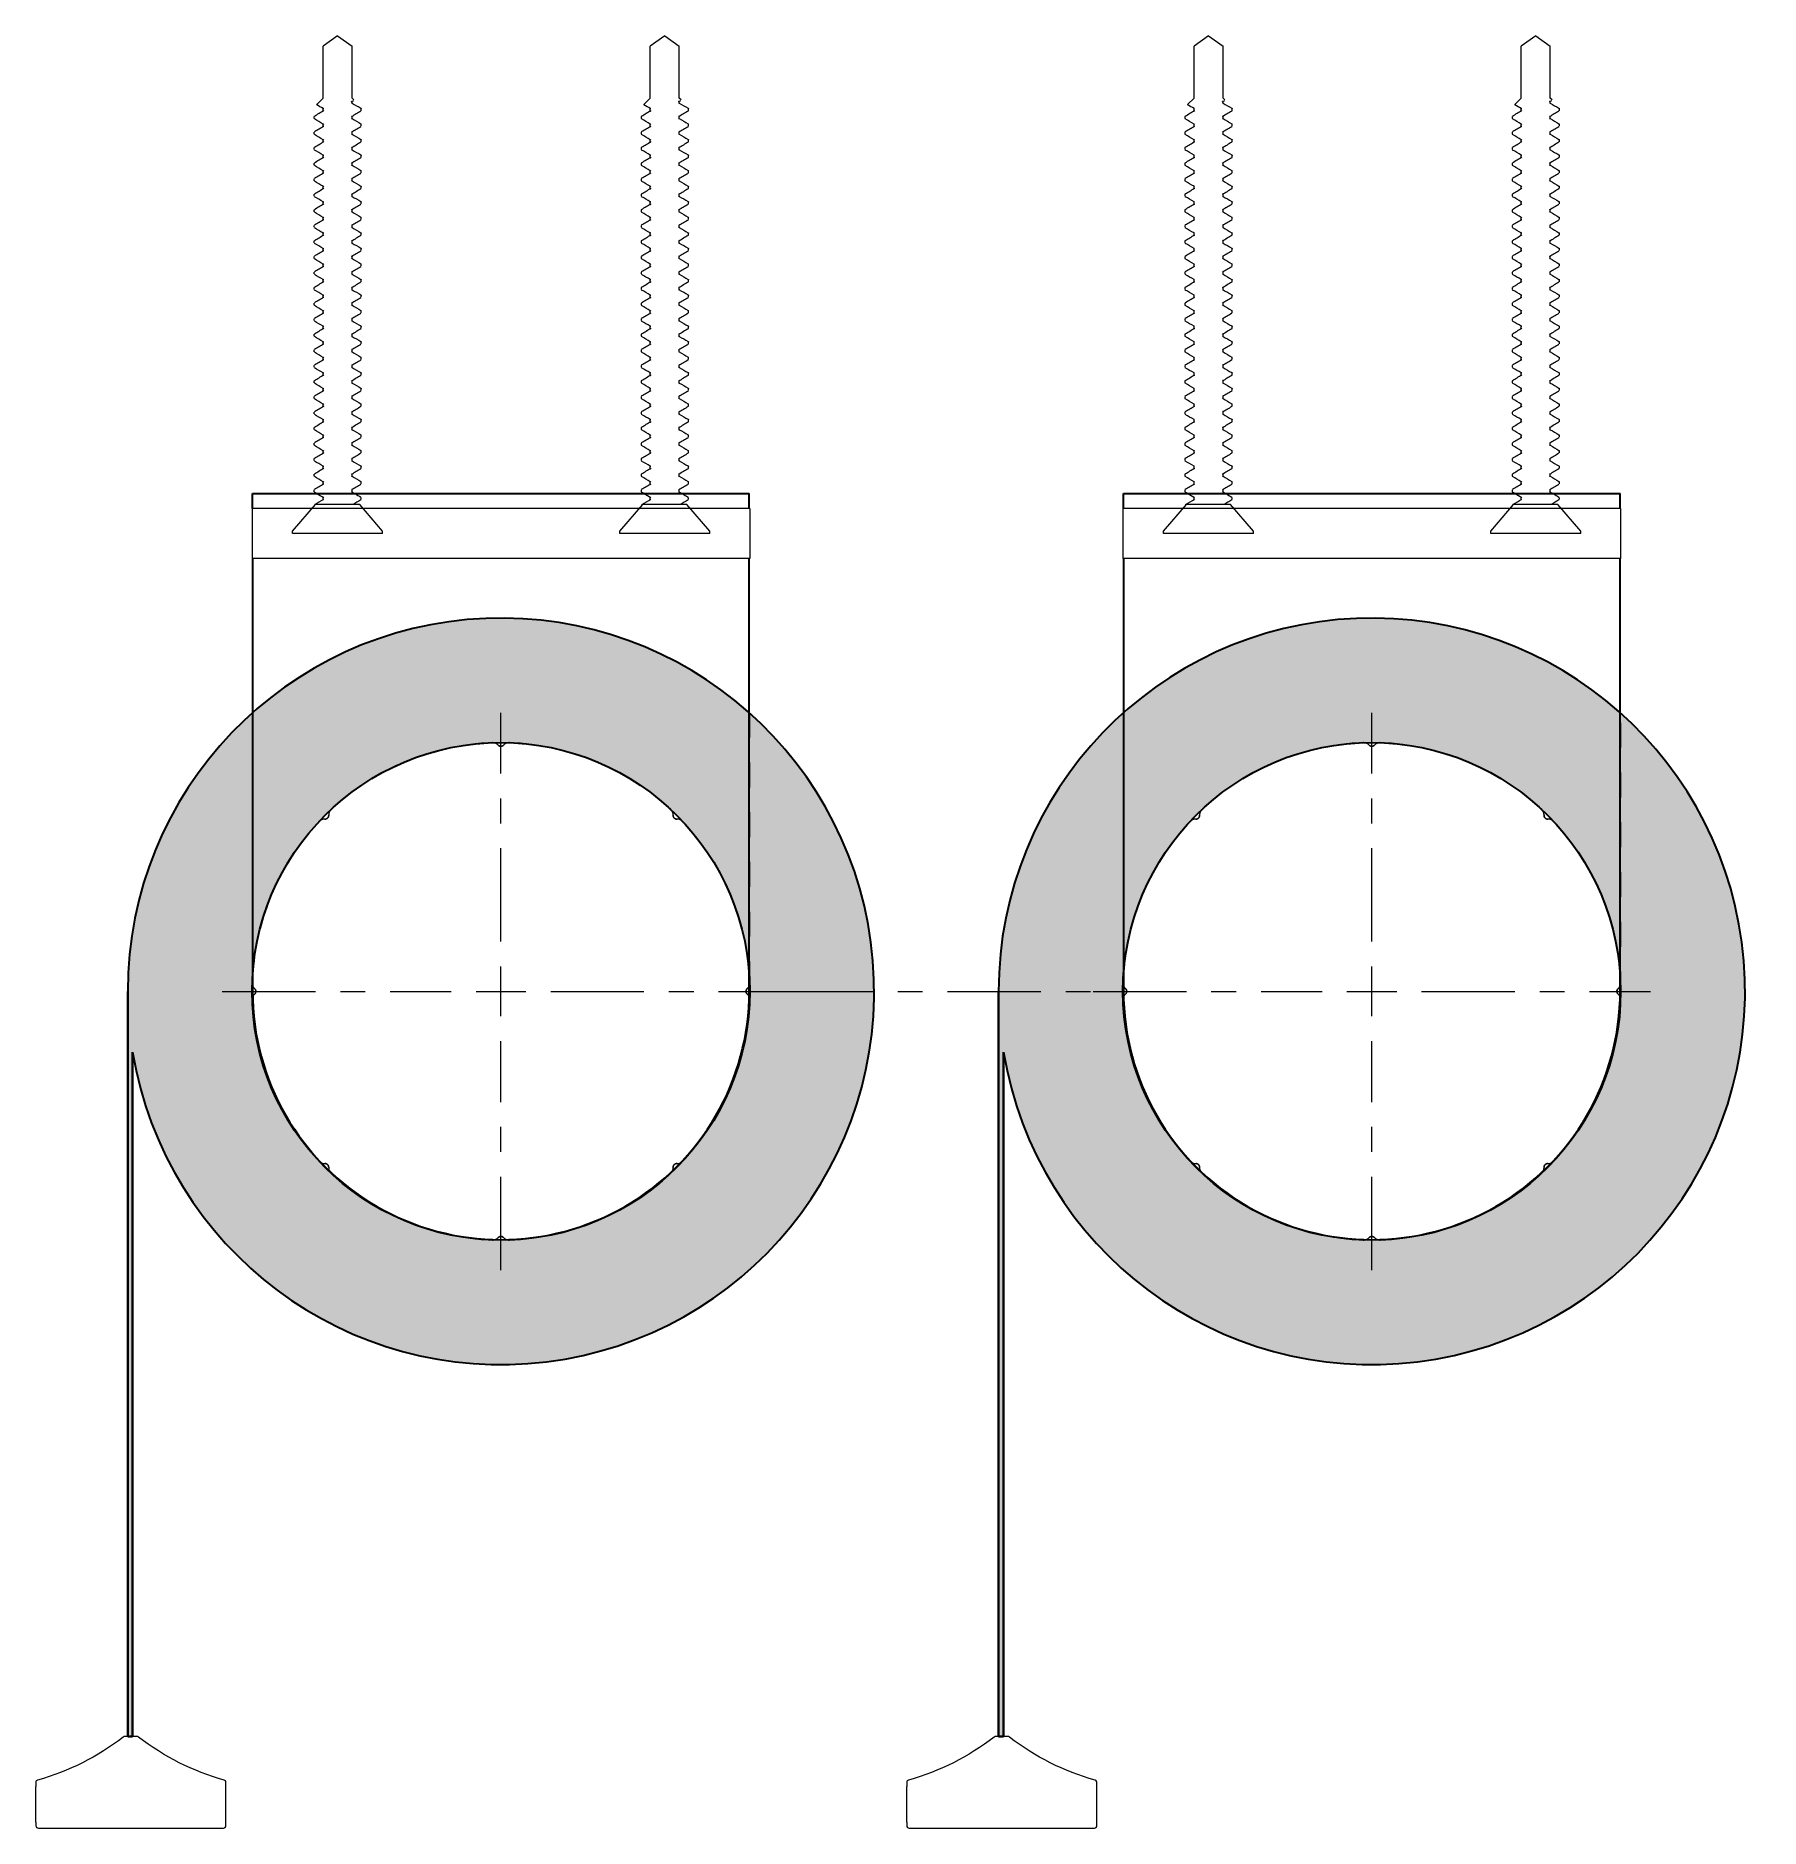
# Model space of a CAD drawing. Header units: inches. Extents: x 0.97 to 7.9, y 2.79 to 9.99.
import ezdxf

# ---------------------------------------------------------------- set-up
doc = ezdxf.new("R2010")
doc.units = ezdxf.units.IN
doc.header["$LTSCALE"] = 0.5
doc.header["$MEASUREMENT"] = 0
for name, pattern in [('CENTER2', [1.125, 0.75, -0.125, 0.125, -0.125]), ('HIDDEN', [0.2, 0.1, -0.1]), ('HIDDEN2', [0.1875, 0.125, -0.0625])]:
    doc.linetypes.add(name, pattern=pattern)
doc.layers.get('0').update_dxf_attribs({"true_color": 0xc2ced6})
for name, color, linetype, lineweight in [('FABRIC-ROLL', 7, 'Continuous', 30), ('HEMBAR-ENDCAP', 7, 'Continuous', 9), ('SHADE-BRACKET', 7, 'Continuous', 30), ('SHADE-BRACKET_SCREW', 7, 'Continuous', 5), ('SUB-BRACKET', 7, 'Continuous', 18), ('TEXT', 7, 'Continuous', 18), ('TUBE', 7, 'HIDDEN2', 18)]:
    doc.layers.add(name, color=color, linetype=linetype, lineweight=lineweight)

# ---------------------------------------------------------------- blocks, each defined once
blk = doc.blocks.new('SHADE-BRACKET-SCREW-085598')
at = {"layer": 'SHADE-BRACKET_SCREW', "extrusion": (1, -2.22045e-16, 0)}
for p, q in [((-0.0062, 3.3374, -0.7264), (-0.0645, 3.2966, -0.7264)), ((-0.0062, 3.3374, -0.7264), (0.0521, 3.2966, -0.7264)), ((1.3088, 3.3374, -1.4529), (1.2505, 3.2966, -1.4529)), ((1.3088, 3.3374, -1.4529), (1.3671, 3.2966, -1.4529)), ((3.4938, 3.3374, -2.1793), (3.4355, 3.2966, -2.1793)), ((3.4938, 3.3374, -2.1793), (3.5521, 3.2966, -2.1793)), ((4.8088, 3.3374, -2.9058), (4.7505, 3.2966, -2.9058)), ((4.8088, 3.3374, -2.9058), (4.8671, 3.2966, -2.9058)), ((-0.0645, 3.0874, -0.7264), (-0.0645, 3.2966, -0.7264)), ((0.0521, 3.0874, -0.7264), (0.0521, 3.2966, -0.7264)), ((1.2505, 3.0874, -1.4529), (1.2505, 3.2966, -1.4529)), ((1.3671, 3.0874, -1.4529), (1.3671, 3.2966, -1.4529)), ((3.4355, 3.0874, -2.1793), (3.4355, 3.2966, -2.1793)), ((3.5521, 3.0874, -2.1793), (3.5521, 3.2966, -2.1793)), ((4.7505, 3.0874, -2.9058), (4.7505, 3.2966, -2.9058)), ((4.8671, 3.0874, -2.9058), (4.8671, 3.2966, -2.9058)), ((-0.0903, 3.0616, -0.7264), (-0.0645, 3.0874, -0.7264)), ((-0.0645, 3.0344, -0.7264), (-0.0645, 3.0467, -0.7264)), ((0.0485, 3.0718, -0.7264), (0.0588, 3.0777, -0.7264)), ((0.0596, 3.0799, -0.7264), (0.0521, 3.0874, -0.7264)), ((0.0521, 3.0657, -0.7264), (0.0521, 3.0758, -0.7264)), ((0.0888, 3.0367, -0.7264), (0.0888, 3.0445, -0.7264)), ((1.2247, 3.0616, -1.4529), (1.2505, 3.0874, -1.4529)), ((1.2505, 3.0344, -1.4529), (1.2505, 3.0467, -1.4529)), ((1.3635, 3.0718, -1.4529), (1.3738, 3.0777, -1.4529)), ((1.3746, 3.0799, -1.4529), (1.3671, 3.0874, -1.4529)), ((1.3671, 3.0657, -1.4529), (1.3671, 3.0758, -1.4529)), ((1.4038, 3.0367, -1.4529), (1.4038, 3.0445, -1.4529)), ((3.4097, 3.0616, -2.1793), (3.4355, 3.0874, -2.1793)), ((3.4355, 3.0344, -2.1793), (3.4355, 3.0467, -2.1793)), ((3.5485, 3.0718, -2.1793), (3.5588, 3.0777, -2.1793)), ((3.5596, 3.0799, -2.1793), (3.5521, 3.0874, -2.1793)), ((3.5521, 3.0657, -2.1793), (3.5521, 3.0758, -2.1793)), ((3.5888, 3.0367, -2.1793), (3.5888, 3.0445, -2.1793)), ((4.7247, 3.0616, -2.9058), (4.7505, 3.0874, -2.9058)), ((4.7505, 3.0344, -2.9058), (4.7505, 3.0467, -2.9058)), ((4.8635, 3.0718, -2.9058), (4.8738, 3.0777, -2.9058)), ((4.8746, 3.0799, -2.9058), (4.8671, 3.0874, -2.9058)), ((4.8671, 3.0657, -2.9058), (4.8671, 3.0758, -2.9058)), ((4.9038, 3.0367, -2.9058), (4.9038, 3.0445, -2.9058)), ((-0.1012, 3.0132, -0.7264), (-0.1012, 3.0054, -0.7264)), ((-0.0645, 2.9719, -0.7264), (-0.0645, 2.9842, -0.7264)), ((0.0521, 3.0032, -0.7264), (0.0521, 3.0155, -0.7264)), ((0.0888, 2.9742, -0.7264), (0.0888, 2.982, -0.7264)), ((1.2138, 3.0132, -1.4529), (1.2138, 3.0054, -1.4529)), ((1.2505, 2.9719, -1.4529), (1.2505, 2.9842, -1.4529)), ((1.3671, 3.0032, -1.4529), (1.3671, 3.0155, -1.4529)), ((1.4038, 2.9742, -1.4529), (1.4038, 2.982, -1.4529)), ((3.3988, 3.0132, -2.1793), (3.3988, 3.0054, -2.1793)), ((3.4355, 2.9719, -2.1793), (3.4355, 2.9842, -2.1793)), ((3.5521, 3.0032, -2.1793), (3.5521, 3.0155, -2.1793)), ((3.5888, 2.9742, -2.1793), (3.5888, 2.982, -2.1793)), ((4.7138, 3.0132, -2.9058), (4.7138, 3.0054, -2.9058)), ((4.7505, 2.9719, -2.9058), (4.7505, 2.9842, -2.9058)), ((4.8671, 3.0032, -2.9058), (4.8671, 3.0155, -2.9058)), ((4.9038, 2.9742, -2.9058), (4.9038, 2.982, -2.9058)), ((-0.1012, 2.9507, -0.7264), (-0.1012, 2.9429, -0.7264)), ((-0.1012, 2.8882, -0.7264), (-0.1012, 2.8804, -0.7264)), ((-0.0645, 2.9094, -0.7264), (-0.0645, 2.9217, -0.7264)), ((0.0521, 2.9407, -0.7264), (0.0521, 2.953, -0.7264)), ((0.0521, 2.8782, -0.7264), (0.0521, 2.8905, -0.7264)), ((0.0888, 2.9117, -0.7264), (0.0888, 2.9195, -0.7264)), ((1.2138, 2.9507, -1.4529), (1.2138, 2.9429, -1.4529)), ((1.2138, 2.8882, -1.4529), (1.2138, 2.8804, -1.4529)), ((1.2505, 2.9094, -1.4529), (1.2505, 2.9217, -1.4529)), ((1.3671, 2.9407, -1.4529), (1.3671, 2.953, -1.4529)), ((1.3671, 2.8782, -1.4529), (1.3671, 2.8905, -1.4529)), ((1.4038, 2.9117, -1.4529), (1.4038, 2.9195, -1.4529)), ((3.3988, 2.9507, -2.1793), (3.3988, 2.9429, -2.1793)), ((3.3988, 2.8882, -2.1793), (3.3988, 2.8804, -2.1793)), ((3.4355, 2.9094, -2.1793), (3.4355, 2.9217, -2.1793)), ((3.5521, 2.9407, -2.1793), (3.5521, 2.953, -2.1793)), ((3.5521, 2.8782, -2.1793), (3.5521, 2.8905, -2.1793)), ((3.5888, 2.9117, -2.1793), (3.5888, 2.9195, -2.1793)), ((4.7138, 2.9507, -2.9058), (4.7138, 2.9429, -2.9058)), ((4.7138, 2.8882, -2.9058), (4.7138, 2.8804, -2.9058)), ((4.7505, 2.9094, -2.9058), (4.7505, 2.9217, -2.9058)), ((4.8671, 2.9407, -2.9058), (4.8671, 2.953, -2.9058)), ((4.8671, 2.8782, -2.9058), (4.8671, 2.8905, -2.9058)), ((4.9038, 2.9117, -2.9058), (4.9038, 2.9195, -2.9058)), ((-0.1012, 2.8257, -0.7264), (-0.1012, 2.8179, -0.7264)), ((-0.0645, 2.8469, -0.7264), (-0.0645, 2.8592, -0.7264)), ((0.0521, 2.8157, -0.7264), (0.0521, 2.828, -0.7264)), ((0.0888, 2.8492, -0.7264), (0.0888, 2.857, -0.7264)), ((1.2138, 2.8257, -1.4529), (1.2138, 2.8179, -1.4529)), ((1.2505, 2.8469, -1.4529), (1.2505, 2.8592, -1.4529)), ((1.3671, 2.8157, -1.4529), (1.3671, 2.828, -1.4529)), ((1.4038, 2.8492, -1.4529), (1.4038, 2.857, -1.4529)), ((3.3988, 2.8257, -2.1793), (3.3988, 2.8179, -2.1793)), ((3.4355, 2.8469, -2.1793), (3.4355, 2.8592, -2.1793)), ((3.5521, 2.8157, -2.1793), (3.5521, 2.828, -2.1793)), ((3.5888, 2.8492, -2.1793), (3.5888, 2.857, -2.1793)), ((4.7138, 2.8257, -2.9058), (4.7138, 2.8179, -2.9058)), ((4.7505, 2.8469, -2.9058), (4.7505, 2.8592, -2.9058)), ((4.8671, 2.8157, -2.9058), (4.8671, 2.828, -2.9058)), ((4.9038, 2.8492, -2.9058), (4.9038, 2.857, -2.9058)), ((-0.1012, 2.7632, -0.7264), (-0.1012, 2.7554, -0.7264)), ((-0.0645, 2.7844, -0.7264), (-0.0645, 2.7967, -0.7264)), ((0.0521, 2.7532, -0.7264), (0.0521, 2.7655, -0.7264)), ((0.0888, 2.7867, -0.7264), (0.0888, 2.7945, -0.7264)), ((1.2138, 2.7632, -1.4529), (1.2138, 2.7554, -1.4529)), ((1.2505, 2.7844, -1.4529), (1.2505, 2.7967, -1.4529)), ((1.3671, 2.7532, -1.4529), (1.3671, 2.7655, -1.4529)), ((1.4038, 2.7867, -1.4529), (1.4038, 2.7945, -1.4529)), ((3.3988, 2.7632, -2.1793), (3.3988, 2.7554, -2.1793)), ((3.4355, 2.7844, -2.1793), (3.4355, 2.7967, -2.1793)), ((3.5521, 2.7532, -2.1793), (3.5521, 2.7655, -2.1793)), ((3.5888, 2.7867, -2.1793), (3.5888, 2.7945, -2.1793)), ((4.7138, 2.7632, -2.9058), (4.7138, 2.7554, -2.9058)), ((4.7505, 2.7844, -2.9058), (4.7505, 2.7967, -2.9058)), ((4.8671, 2.7532, -2.9058), (4.8671, 2.7655, -2.9058)), ((4.9038, 2.7867, -2.9058), (4.9038, 2.7945, -2.9058)), ((-0.1012, 2.7007, -0.7264), (-0.1012, 2.6929, -0.7264)), ((-0.0645, 2.7219, -0.7264), (-0.0645, 2.7342, -0.7264)), ((-0.0645, 2.6594, -0.7264), (-0.0645, 2.6717, -0.7264)), ((0.0521, 2.6907, -0.7264), (0.0521, 2.703, -0.7264)), ((0.0888, 2.7242, -0.7264), (0.0888, 2.732, -0.7264)), ((0.0888, 2.6617, -0.7264), (0.0888, 2.6695, -0.7264)), ((1.2138, 2.7007, -1.4529), (1.2138, 2.6929, -1.4529)), ((1.2505, 2.7219, -1.4529), (1.2505, 2.7342, -1.4529)), ((1.2505, 2.6594, -1.4529), (1.2505, 2.6717, -1.4529)), ((1.3671, 2.6907, -1.4529), (1.3671, 2.703, -1.4529)), ((1.4038, 2.7242, -1.4529), (1.4038, 2.732, -1.4529)), ((1.4038, 2.6617, -1.4529), (1.4038, 2.6695, -1.4529)), ((3.3988, 2.7007, -2.1793), (3.3988, 2.6929, -2.1793)), ((3.4355, 2.7219, -2.1793), (3.4355, 2.7342, -2.1793)), ((3.4355, 2.6594, -2.1793), (3.4355, 2.6717, -2.1793)), ((3.5521, 2.6907, -2.1793), (3.5521, 2.703, -2.1793)), ((3.5888, 2.7242, -2.1793), (3.5888, 2.732, -2.1793)), ((3.5888, 2.6617, -2.1793), (3.5888, 2.6695, -2.1793)), ((4.7138, 2.7007, -2.9058), (4.7138, 2.6929, -2.9058)), ((4.7505, 2.7219, -2.9058), (4.7505, 2.7342, -2.9058)), ((4.7505, 2.6594, -2.9058), (4.7505, 2.6717, -2.9058)), ((4.8671, 2.6907, -2.9058), (4.8671, 2.703, -2.9058)), ((4.9038, 2.7242, -2.9058), (4.9038, 2.732, -2.9058)), ((4.9038, 2.6617, -2.9058), (4.9038, 2.6695, -2.9058)), ((-0.1012, 2.6382, -0.7264), (-0.1012, 2.6304, -0.7264)), ((-0.0645, 2.5969, -0.7264), (-0.0645, 2.6092, -0.7264)), ((0.0521, 2.6282, -0.7264), (0.0521, 2.6405, -0.7264)), ((0.0888, 2.5992, -0.7264), (0.0888, 2.607, -0.7264)), ((1.2138, 2.6382, -1.4529), (1.2138, 2.6304, -1.4529)), ((1.2505, 2.5969, -1.4529), (1.2505, 2.6092, -1.4529)), ((1.3671, 2.6282, -1.4529), (1.3671, 2.6405, -1.4529)), ((1.4038, 2.5992, -1.4529), (1.4038, 2.607, -1.4529)), ((3.3988, 2.6382, -2.1793), (3.3988, 2.6304, -2.1793)), ((3.4355, 2.5969, -2.1793), (3.4355, 2.6092, -2.1793)), ((3.5521, 2.6282, -2.1793), (3.5521, 2.6405, -2.1793)), ((3.5888, 2.5992, -2.1793), (3.5888, 2.607, -2.1793)), ((4.7138, 2.6382, -2.9058), (4.7138, 2.6304, -2.9058)), ((4.7505, 2.5969, -2.9058), (4.7505, 2.6092, -2.9058)), ((4.8671, 2.6282, -2.9058), (4.8671, 2.6405, -2.9058)), ((4.9038, 2.5992, -2.9058), (4.9038, 2.607, -2.9058)), ((-0.1012, 2.5757, -0.7264), (-0.1012, 2.5679, -0.7264)), ((-0.0645, 2.5344, -0.7264), (-0.0645, 2.5467, -0.7264)), ((0.0521, 2.5657, -0.7264), (0.0521, 2.578, -0.7264)), ((0.0888, 2.5367, -0.7264), (0.0888, 2.5445, -0.7264)), ((1.2138, 2.5757, -1.4529), (1.2138, 2.5679, -1.4529)), ((1.2505, 2.5344, -1.4529), (1.2505, 2.5467, -1.4529)), ((1.3671, 2.5657, -1.4529), (1.3671, 2.578, -1.4529)), ((1.4038, 2.5367, -1.4529), (1.4038, 2.5445, -1.4529)), ((3.3988, 2.5757, -2.1793), (3.3988, 2.5679, -2.1793)), ((3.4355, 2.5344, -2.1793), (3.4355, 2.5467, -2.1793)), ((3.5521, 2.5657, -2.1793), (3.5521, 2.578, -2.1793)), ((3.5888, 2.5367, -2.1793), (3.5888, 2.5445, -2.1793)), ((4.7138, 2.5757, -2.9058), (4.7138, 2.5679, -2.9058)), ((4.7505, 2.5344, -2.9058), (4.7505, 2.5467, -2.9058)), ((4.8671, 2.5657, -2.9058), (4.8671, 2.578, -2.9058)), ((4.9038, 2.5367, -2.9058), (4.9038, 2.5445, -2.9058)), ((-0.1012, 2.5132, -0.7264), (-0.1012, 2.5054, -0.7264)), ((-0.1012, 2.4507, -0.7264), (-0.1012, 2.4429, -0.7264)), ((-0.0645, 2.4719, -0.7264), (-0.0645, 2.4842, -0.7264)), ((0.0521, 2.5032, -0.7264), (0.0521, 2.5155, -0.7264)), ((0.0521, 2.4407, -0.7264), (0.0521, 2.453, -0.7264)), ((0.0888, 2.4742, -0.7264), (0.0888, 2.482, -0.7264)), ((1.2138, 2.5132, -1.4529), (1.2138, 2.5054, -1.4529)), ((1.2138, 2.4507, -1.4529), (1.2138, 2.4429, -1.4529)), ((1.2505, 2.4719, -1.4529), (1.2505, 2.4842, -1.4529)), ((1.3671, 2.5032, -1.4529), (1.3671, 2.5155, -1.4529)), ((1.3671, 2.4407, -1.4529), (1.3671, 2.453, -1.4529)), ((1.4038, 2.4742, -1.4529), (1.4038, 2.482, -1.4529)), ((3.3988, 2.5132, -2.1793), (3.3988, 2.5054, -2.1793)), ((3.3988, 2.4507, -2.1793), (3.3988, 2.4429, -2.1793)), ((3.4355, 2.4719, -2.1793), (3.4355, 2.4842, -2.1793)), ((3.5521, 2.5032, -2.1793), (3.5521, 2.5155, -2.1793)), ((3.5521, 2.4407, -2.1793), (3.5521, 2.453, -2.1793)), ((3.5888, 2.4742, -2.1793), (3.5888, 2.482, -2.1793)), ((4.7138, 2.5132, -2.9058), (4.7138, 2.5054, -2.9058)), ((4.7138, 2.4507, -2.9058), (4.7138, 2.4429, -2.9058)), ((4.7505, 2.4719, -2.9058), (4.7505, 2.4842, -2.9058)), ((4.8671, 2.5032, -2.9058), (4.8671, 2.5155, -2.9058)), ((4.8671, 2.4407, -2.9058), (4.8671, 2.453, -2.9058)), ((4.9038, 2.4742, -2.9058), (4.9038, 2.482, -2.9058)), ((-0.1012, 2.3882, -0.7264), (-0.1012, 2.3804, -0.7264)), ((-0.0645, 2.4094, -0.7264), (-0.0645, 2.4217, -0.7264)), ((0.0521, 2.3782, -0.7264), (0.0521, 2.3905, -0.7264)), ((0.0888, 2.4117, -0.7264), (0.0888, 2.4195, -0.7264)), ((1.2138, 2.3882, -1.4529), (1.2138, 2.3804, -1.4529)), ((1.2505, 2.4094, -1.4529), (1.2505, 2.4217, -1.4529)), ((1.3671, 2.3782, -1.4529), (1.3671, 2.3905, -1.4529)), ((1.4038, 2.4117, -1.4529), (1.4038, 2.4195, -1.4529)), ((3.3988, 2.3882, -2.1793), (3.3988, 2.3804, -2.1793)), ((3.4355, 2.4094, -2.1793), (3.4355, 2.4217, -2.1793)), ((3.5521, 2.3782, -2.1793), (3.5521, 2.3905, -2.1793)), ((3.5888, 2.4117, -2.1793), (3.5888, 2.4195, -2.1793)), ((4.7138, 2.3882, -2.9058), (4.7138, 2.3804, -2.9058)), ((4.7505, 2.4094, -2.9058), (4.7505, 2.4217, -2.9058)), ((4.8671, 2.3782, -2.9058), (4.8671, 2.3905, -2.9058)), ((4.9038, 2.4117, -2.9058), (4.9038, 2.4195, -2.9058)), ((-0.1012, 2.3257, -0.7264), (-0.1012, 2.3179, -0.7264)), ((-0.0645, 2.3469, -0.7264), (-0.0645, 2.3592, -0.7264)), ((0.0521, 2.3157, -0.7264), (0.0521, 2.328, -0.7264)), ((0.0888, 2.3492, -0.7264), (0.0888, 2.357, -0.7264)), ((1.2138, 2.3257, -1.4529), (1.2138, 2.3179, -1.4529)), ((1.2505, 2.3469, -1.4529), (1.2505, 2.3592, -1.4529)), ((1.3671, 2.3157, -1.4529), (1.3671, 2.328, -1.4529)), ((1.4038, 2.3492, -1.4529), (1.4038, 2.357, -1.4529)), ((3.3988, 2.3257, -2.1793), (3.3988, 2.3179, -2.1793)), ((3.4355, 2.3469, -2.1793), (3.4355, 2.3592, -2.1793)), ((3.5521, 2.3157, -2.1793), (3.5521, 2.328, -2.1793)), ((3.5888, 2.3492, -2.1793), (3.5888, 2.357, -2.1793)), ((4.7138, 2.3257, -2.9058), (4.7138, 2.3179, -2.9058)), ((4.7505, 2.3469, -2.9058), (4.7505, 2.3592, -2.9058)), ((4.8671, 2.3157, -2.9058), (4.8671, 2.328, -2.9058)), ((4.9038, 2.3492, -2.9058), (4.9038, 2.357, -2.9058)), ((-0.1012, 2.2632, -0.7264), (-0.1012, 2.2554, -0.7264)), ((-0.0645, 2.2844, -0.7264), (-0.0645, 2.2967, -0.7264)), ((-0.0645, 2.2219, -0.7264), (-0.0645, 2.2342, -0.7264)), ((0.0521, 2.2532, -0.7264), (0.0521, 2.2655, -0.7264)), ((0.0888, 2.2867, -0.7264), (0.0888, 2.2945, -0.7264)), ((1.2138, 2.2632, -1.4529), (1.2138, 2.2554, -1.4529)), ((1.2505, 2.2844, -1.4529), (1.2505, 2.2967, -1.4529)), ((1.2505, 2.2219, -1.4529), (1.2505, 2.2342, -1.4529)), ((1.3671, 2.2532, -1.4529), (1.3671, 2.2655, -1.4529)), ((1.4038, 2.2867, -1.4529), (1.4038, 2.2945, -1.4529)), ((3.3988, 2.2632, -2.1793), (3.3988, 2.2554, -2.1793)), ((3.4355, 2.2844, -2.1793), (3.4355, 2.2967, -2.1793)), ((3.4355, 2.2219, -2.1793), (3.4355, 2.2342, -2.1793)), ((3.5521, 2.2532, -2.1793), (3.5521, 2.2655, -2.1793)), ((3.5888, 2.2867, -2.1793), (3.5888, 2.2945, -2.1793)), ((4.7138, 2.2632, -2.9058), (4.7138, 2.2554, -2.9058)), ((4.7505, 2.2844, -2.9058), (4.7505, 2.2967, -2.9058)), ((4.7505, 2.2219, -2.9058), (4.7505, 2.2342, -2.9058)), ((4.8671, 2.2532, -2.9058), (4.8671, 2.2655, -2.9058)), ((4.9038, 2.2867, -2.9058), (4.9038, 2.2945, -2.9058)), ((-0.1012, 2.2007, -0.7264), (-0.1012, 2.1929, -0.7264)), ((-0.0645, 2.1594, -0.7264), (-0.0645, 2.1717, -0.7264)), ((0.0521, 2.1907, -0.7264), (0.0521, 2.203, -0.7264)), ((0.0888, 2.2242, -0.7264), (0.0888, 2.232, -0.7264)), ((0.0888, 2.1617, -0.7264), (0.0888, 2.1695, -0.7264)), ((1.2138, 2.2007, -1.4529), (1.2138, 2.1929, -1.4529)), ((1.2505, 2.1594, -1.4529), (1.2505, 2.1717, -1.4529)), ((1.3671, 2.1907, -1.4529), (1.3671, 2.203, -1.4529)), ((1.4038, 2.2242, -1.4529), (1.4038, 2.232, -1.4529)), ((1.4038, 2.1617, -1.4529), (1.4038, 2.1695, -1.4529)), ((3.3988, 2.2007, -2.1793), (3.3988, 2.1929, -2.1793)), ((3.4355, 2.1594, -2.1793), (3.4355, 2.1717, -2.1793)), ((3.5521, 2.1907, -2.1793), (3.5521, 2.203, -2.1793)), ((3.5888, 2.2242, -2.1793), (3.5888, 2.232, -2.1793)), ((3.5888, 2.1617, -2.1793), (3.5888, 2.1695, -2.1793)), ((4.7138, 2.2007, -2.9058), (4.7138, 2.1929, -2.9058)), ((4.7505, 2.1594, -2.9058), (4.7505, 2.1717, -2.9058)), ((4.8671, 2.1907, -2.9058), (4.8671, 2.203, -2.9058)), ((4.9038, 2.2242, -2.9058), (4.9038, 2.232, -2.9058)), ((4.9038, 2.1617, -2.9058), (4.9038, 2.1695, -2.9058)), ((-0.1012, 2.1382, -0.7264), (-0.1012, 2.1304, -0.7264)), ((-0.0645, 2.0969, -0.7264), (-0.0645, 2.1092, -0.7264)), ((0.0521, 2.1282, -0.7264), (0.0521, 2.1405, -0.7264)), ((0.0888, 2.0992, -0.7264), (0.0888, 2.107, -0.7264)), ((1.2138, 2.1382, -1.4529), (1.2138, 2.1304, -1.4529)), ((1.2505, 2.0969, -1.4529), (1.2505, 2.1092, -1.4529)), ((1.3671, 2.1282, -1.4529), (1.3671, 2.1405, -1.4529)), ((1.4038, 2.0992, -1.4529), (1.4038, 2.107, -1.4529)), ((3.3988, 2.1382, -2.1793), (3.3988, 2.1304, -2.1793)), ((3.4355, 2.0969, -2.1793), (3.4355, 2.1092, -2.1793)), ((3.5521, 2.1282, -2.1793), (3.5521, 2.1405, -2.1793)), ((3.5888, 2.0992, -2.1793), (3.5888, 2.107, -2.1793)), ((4.7138, 2.1382, -2.9058), (4.7138, 2.1304, -2.9058)), ((4.7505, 2.0969, -2.9058), (4.7505, 2.1092, -2.9058)), ((4.8671, 2.1282, -2.9058), (4.8671, 2.1405, -2.9058)), ((4.9038, 2.0992, -2.9058), (4.9038, 2.107, -2.9058)), ((-0.1012, 2.0757, -0.7264), (-0.1012, 2.0679, -0.7264)), ((-0.0645, 2.0344, -0.7264), (-0.0645, 2.0467, -0.7264)), ((0.0521, 2.0657, -0.7264), (0.0521, 2.078, -0.7264)), ((0.0888, 2.0367, -0.7264), (0.0888, 2.0445, -0.7264)), ((1.2138, 2.0757, -1.4529), (1.2138, 2.0679, -1.4529)), ((1.2505, 2.0344, -1.4529), (1.2505, 2.0467, -1.4529)), ((1.3671, 2.0657, -1.4529), (1.3671, 2.078, -1.4529)), ((1.4038, 2.0367, -1.4529), (1.4038, 2.0445, -1.4529)), ((3.3988, 2.0757, -2.1793), (3.3988, 2.0679, -2.1793)), ((3.4355, 2.0344, -2.1793), (3.4355, 2.0467, -2.1793)), ((3.5521, 2.0657, -2.1793), (3.5521, 2.078, -2.1793)), ((3.5888, 2.0367, -2.1793), (3.5888, 2.0445, -2.1793)), ((4.7138, 2.0757, -2.9058), (4.7138, 2.0679, -2.9058)), ((4.7505, 2.0344, -2.9058), (4.7505, 2.0467, -2.9058)), ((4.8671, 2.0657, -2.9058), (4.8671, 2.078, -2.9058)), ((4.9038, 2.0367, -2.9058), (4.9038, 2.0445, -2.9058)), ((-0.1012, 2.0132, -0.7264), (-0.1012, 2.0054, -0.7264)), ((-0.1012, 1.9507, -0.7264), (-0.1012, 1.9429, -0.7264)), ((-0.0645, 1.9719, -0.7264), (-0.0645, 1.9842, -0.7264)), ((0.0521, 2.0032, -0.7264), (0.0521, 2.0155, -0.7264)), ((0.0521, 1.9407, -0.7264), (0.0521, 1.953, -0.7264)), ((0.0888, 1.9742, -0.7264), (0.0888, 1.982, -0.7264)), ((1.2138, 2.0132, -1.4529), (1.2138, 2.0054, -1.4529)), ((1.2138, 1.9507, -1.4529), (1.2138, 1.9429, -1.4529)), ((1.2505, 1.9719, -1.4529), (1.2505, 1.9842, -1.4529)), ((1.3671, 2.0032, -1.4529), (1.3671, 2.0155, -1.4529)), ((1.3671, 1.9407, -1.4529), (1.3671, 1.953, -1.4529)), ((1.4038, 1.9742, -1.4529), (1.4038, 1.982, -1.4529)), ((3.3988, 2.0132, -2.1793), (3.3988, 2.0054, -2.1793)), ((3.3988, 1.9507, -2.1793), (3.3988, 1.9429, -2.1793)), ((3.4355, 1.9719, -2.1793), (3.4355, 1.9842, -2.1793)), ((3.5521, 2.0032, -2.1793), (3.5521, 2.0155, -2.1793)), ((3.5521, 1.9407, -2.1793), (3.5521, 1.953, -2.1793)), ((3.5888, 1.9742, -2.1793), (3.5888, 1.982, -2.1793)), ((4.7138, 2.0132, -2.9058), (4.7138, 2.0054, -2.9058)), ((4.7138, 1.9507, -2.9058), (4.7138, 1.9429, -2.9058)), ((4.7505, 1.9719, -2.9058), (4.7505, 1.9842, -2.9058)), ((4.8671, 2.0032, -2.9058), (4.8671, 2.0155, -2.9058)), ((4.8671, 1.9407, -2.9058), (4.8671, 1.953, -2.9058)), ((4.9038, 1.9742, -2.9058), (4.9038, 1.982, -2.9058)), ((-0.1012, 1.8882, -0.7264), (-0.1012, 1.8804, -0.7264)), ((-0.0645, 1.9094, -0.7264), (-0.0645, 1.9217, -0.7264)), ((0.0521, 1.8782, -0.7264), (0.0521, 1.8905, -0.7264)), ((0.0888, 1.9117, -0.7264), (0.0888, 1.9195, -0.7264)), ((1.2138, 1.8882, -1.4529), (1.2138, 1.8804, -1.4529)), ((1.2505, 1.9094, -1.4529), (1.2505, 1.9217, -1.4529)), ((1.3671, 1.8782, -1.4529), (1.3671, 1.8905, -1.4529)), ((1.4038, 1.9117, -1.4529), (1.4038, 1.9195, -1.4529)), ((3.3988, 1.8882, -2.1793), (3.3988, 1.8804, -2.1793)), ((3.4355, 1.9094, -2.1793), (3.4355, 1.9217, -2.1793)), ((3.5521, 1.8782, -2.1793), (3.5521, 1.8905, -2.1793)), ((3.5888, 1.9117, -2.1793), (3.5888, 1.9195, -2.1793)), ((4.7138, 1.8882, -2.9058), (4.7138, 1.8804, -2.9058)), ((4.7505, 1.9094, -2.9058), (4.7505, 1.9217, -2.9058)), ((4.8671, 1.8782, -2.9058), (4.8671, 1.8905, -2.9058)), ((4.9038, 1.9117, -2.9058), (4.9038, 1.9195, -2.9058)), ((-0.1012, 1.8257, -0.7264), (-0.1012, 1.8179, -0.7264)), ((-0.0645, 1.8469, -0.7264), (-0.0645, 1.8592, -0.7264)), ((0.0521, 1.8157, -0.7264), (0.0521, 1.828, -0.7264)), ((0.0888, 1.8492, -0.7264), (0.0888, 1.857, -0.7264)), ((1.2138, 1.8257, -1.4529), (1.2138, 1.8179, -1.4529)), ((1.2505, 1.8469, -1.4529), (1.2505, 1.8592, -1.4529)), ((1.3671, 1.8157, -1.4529), (1.3671, 1.828, -1.4529)), ((1.4038, 1.8492, -1.4529), (1.4038, 1.857, -1.4529)), ((3.3988, 1.8257, -2.1793), (3.3988, 1.8179, -2.1793)), ((3.4355, 1.8469, -2.1793), (3.4355, 1.8592, -2.1793)), ((3.5521, 1.8157, -2.1793), (3.5521, 1.828, -2.1793)), ((3.5888, 1.8492, -2.1793), (3.5888, 1.857, -2.1793)), ((4.7138, 1.8257, -2.9058), (4.7138, 1.8179, -2.9058)), ((4.7505, 1.8469, -2.9058), (4.7505, 1.8592, -2.9058)), ((4.8671, 1.8157, -2.9058), (4.8671, 1.828, -2.9058)), ((4.9038, 1.8492, -2.9058), (4.9038, 1.857, -2.9058)), ((-0.1012, 1.7632, -0.7264), (-0.1012, 1.7554, -0.7264)), ((-0.0645, 1.7844, -0.7264), (-0.0645, 1.7967, -0.7264)), ((-0.0645, 1.7219, -0.7264), (-0.0645, 1.7342, -0.7264)), ((0.0521, 1.7532, -0.7264), (0.0521, 1.7655, -0.7264)), ((0.0888, 1.7867, -0.7264), (0.0888, 1.7945, -0.7264)), ((0.0888, 1.7242, -0.7264), (0.0888, 1.732, -0.7264)), ((1.2138, 1.7632, -1.4529), (1.2138, 1.7554, -1.4529)), ((1.2505, 1.7844, -1.4529), (1.2505, 1.7967, -1.4529)), ((1.2505, 1.7219, -1.4529), (1.2505, 1.7342, -1.4529)), ((1.3671, 1.7532, -1.4529), (1.3671, 1.7655, -1.4529)), ((1.4038, 1.7867, -1.4529), (1.4038, 1.7945, -1.4529)), ((1.4038, 1.7242, -1.4529), (1.4038, 1.732, -1.4529)), ((3.3988, 1.7632, -2.1793), (3.3988, 1.7554, -2.1793)), ((3.4355, 1.7844, -2.1793), (3.4355, 1.7967, -2.1793)), ((3.4355, 1.7219, -2.1793), (3.4355, 1.7342, -2.1793)), ((3.5521, 1.7532, -2.1793), (3.5521, 1.7655, -2.1793)), ((3.5888, 1.7867, -2.1793), (3.5888, 1.7945, -2.1793)), ((3.5888, 1.7242, -2.1793), (3.5888, 1.732, -2.1793)), ((4.7138, 1.7632, -2.9058), (4.7138, 1.7554, -2.9058)), ((4.7505, 1.7844, -2.9058), (4.7505, 1.7967, -2.9058)), ((4.7505, 1.7219, -2.9058), (4.7505, 1.7342, -2.9058)), ((4.8671, 1.7532, -2.9058), (4.8671, 1.7655, -2.9058)), ((4.9038, 1.7867, -2.9058), (4.9038, 1.7945, -2.9058)), ((4.9038, 1.7242, -2.9058), (4.9038, 1.732, -2.9058)), ((-0.1012, 1.7007, -0.7264), (-0.1012, 1.6929, -0.7264)), ((-0.0645, 1.6594, -0.7264), (-0.0645, 1.6717, -0.7264)), ((0.0521, 1.6907, -0.7264), (0.0521, 1.703, -0.7264)), ((0.0888, 1.6617, -0.7264), (0.0888, 1.6695, -0.7264)), ((1.2138, 1.7007, -1.4529), (1.2138, 1.6929, -1.4529)), ((1.2505, 1.6594, -1.4529), (1.2505, 1.6717, -1.4529)), ((1.3671, 1.6907, -1.4529), (1.3671, 1.703, -1.4529)), ((1.4038, 1.6617, -1.4529), (1.4038, 1.6695, -1.4529)), ((3.3988, 1.7007, -2.1793), (3.3988, 1.6929, -2.1793)), ((3.4355, 1.6594, -2.1793), (3.4355, 1.6717, -2.1793)), ((3.5521, 1.6907, -2.1793), (3.5521, 1.703, -2.1793)), ((3.5888, 1.6617, -2.1793), (3.5888, 1.6695, -2.1793)), ((4.7138, 1.7007, -2.9058), (4.7138, 1.6929, -2.9058)), ((4.7505, 1.6594, -2.9058), (4.7505, 1.6717, -2.9058)), ((4.8671, 1.6907, -2.9058), (4.8671, 1.703, -2.9058)), ((4.9038, 1.6617, -2.9058), (4.9038, 1.6695, -2.9058)), ((-0.1012, 1.6382, -0.7264), (-0.1012, 1.6304, -0.7264)), ((-0.0645, 1.5969, -0.7264), (-0.0645, 1.6092, -0.7264)), ((0.0521, 1.6282, -0.7264), (0.0521, 1.6405, -0.7264)), ((0.0888, 1.5992, -0.7264), (0.0888, 1.607, -0.7264)), ((1.2138, 1.6382, -1.4529), (1.2138, 1.6304, -1.4529)), ((1.2505, 1.5969, -1.4529), (1.2505, 1.6092, -1.4529)), ((1.3671, 1.6282, -1.4529), (1.3671, 1.6405, -1.4529)), ((1.4038, 1.5992, -1.4529), (1.4038, 1.607, -1.4529)), ((3.3988, 1.6382, -2.1793), (3.3988, 1.6304, -2.1793)), ((3.4355, 1.5969, -2.1793), (3.4355, 1.6092, -2.1793)), ((3.5521, 1.6282, -2.1793), (3.5521, 1.6405, -2.1793)), ((3.5888, 1.5992, -2.1793), (3.5888, 1.607, -2.1793)), ((4.7138, 1.6382, -2.9058), (4.7138, 1.6304, -2.9058)), ((4.7505, 1.5969, -2.9058), (4.7505, 1.6092, -2.9058)), ((4.8671, 1.6282, -2.9058), (4.8671, 1.6405, -2.9058)), ((4.9038, 1.5992, -2.9058), (4.9038, 1.607, -2.9058)), ((-0.1012, 1.5757, -0.7264), (-0.1012, 1.5679, -0.7264)), ((-0.1012, 1.5132, -0.7264), (-0.1012, 1.5054, -0.7264)), ((-0.0645, 1.5344, -0.7264), (-0.0645, 1.5467, -0.7264)), ((0.0521, 1.5657, -0.7264), (0.0521, 1.578, -0.7264)), ((0.0521, 1.5032, -0.7264), (0.0521, 1.5155, -0.7264)), ((0.0888, 1.5367, -0.7264), (0.0888, 1.5445, -0.7264)), ((1.2138, 1.5757, -1.4529), (1.2138, 1.5679, -1.4529)), ((1.2138, 1.5132, -1.4529), (1.2138, 1.5054, -1.4529)), ((1.2505, 1.5344, -1.4529), (1.2505, 1.5467, -1.4529)), ((1.3671, 1.5657, -1.4529), (1.3671, 1.578, -1.4529)), ((1.3671, 1.5032, -1.4529), (1.3671, 1.5155, -1.4529)), ((1.4038, 1.5367, -1.4529), (1.4038, 1.5445, -1.4529)), ((3.3988, 1.5757, -2.1793), (3.3988, 1.5679, -2.1793)), ((3.3988, 1.5132, -2.1793), (3.3988, 1.5054, -2.1793)), ((3.4355, 1.5344, -2.1793), (3.4355, 1.5467, -2.1793)), ((3.5521, 1.5657, -2.1793), (3.5521, 1.578, -2.1793)), ((3.5521, 1.5032, -2.1793), (3.5521, 1.5155, -2.1793)), ((3.5888, 1.5367, -2.1793), (3.5888, 1.5445, -2.1793)), ((4.7138, 1.5757, -2.9058), (4.7138, 1.5679, -2.9058)), ((4.7138, 1.5132, -2.9058), (4.7138, 1.5054, -2.9058)), ((4.7505, 1.5344, -2.9058), (4.7505, 1.5467, -2.9058)), ((4.8671, 1.5657, -2.9058), (4.8671, 1.578, -2.9058)), ((4.8671, 1.5032, -2.9058), (4.8671, 1.5155, -2.9058)), ((4.9038, 1.5367, -2.9058), (4.9038, 1.5445, -2.9058)), ((-0.1872, 1.3474, -0.7264), (-0.095, 1.4534, -0.7264)), ((0.0827, 1.4534, -0.7264), (-0.0979, 1.4534, -0.7264)), ((-0.0645, 1.4719, -0.7264), (-0.0645, 1.4842, -0.7264)), ((0.1748, 1.3474, -0.7264), (0.0827, 1.4534, -0.7264)), ((0.0888, 1.4742, -0.7264), (0.0888, 1.482, -0.7264)), ((1.1278, 1.3474, -1.4529), (1.22, 1.4534, -1.4529)), ((1.3977, 1.4534, -1.4529), (1.2171, 1.4534, -1.4529)), ((1.2505, 1.4719, -1.4529), (1.2505, 1.4842, -1.4529)), ((1.4898, 1.3474, -1.4529), (1.3977, 1.4534, -1.4529)), ((1.4038, 1.4742, -1.4529), (1.4038, 1.482, -1.4529)), ((3.3128, 1.3474, -2.1793), (3.405, 1.4534, -2.1793)), ((3.5827, 1.4534, -2.1793), (3.4021, 1.4534, -2.1793)), ((3.4355, 1.4719, -2.1793), (3.4355, 1.4842, -2.1793)), ((3.6748, 1.3474, -2.1793), (3.5827, 1.4534, -2.1793)), ((3.5888, 1.4742, -2.1793), (3.5888, 1.482, -2.1793)), ((4.6278, 1.3474, -2.9058), (4.72, 1.4534, -2.9058)), ((4.8977, 1.4534, -2.9058), (4.7171, 1.4534, -2.9058)), ((4.7505, 1.4719, -2.9058), (4.7505, 1.4842, -2.9058)), ((4.9898, 1.3474, -2.9058), (4.8977, 1.4534, -2.9058)), ((4.9038, 1.4742, -2.9058), (4.9038, 1.482, -2.9058)), ((-0.1872, 1.3374, -0.7264), (-0.1872, 1.3474, -0.7264)), ((0.1748, 1.3374, -0.7264), (-0.1872, 1.3374, -0.7264)), ((0.1748, 1.3374, -0.7264), (0.1748, 1.3474, -0.7264)), ((1.1278, 1.3374, -0.7264), (1.1278, 1.3474, -0.7264)), ((1.4898, 1.3374, -1.4529), (1.1278, 1.3374, -1.4529)), ((1.4898, 1.3374, -1.4529), (1.4898, 1.3474, -1.4529)), ((3.3128, 1.3374, -0.7264), (3.3128, 1.3474, -0.7264)), ((3.6748, 1.3374, -2.1793), (3.3128, 1.3374, -2.1793)), ((3.6748, 1.3374, -2.1793), (3.6748, 1.3474, -2.1793)), ((4.6278, 1.3374, -0.7264), (4.6278, 1.3474, -0.7264)), ((4.9898, 1.3374, -2.9058), (4.6278, 1.3374, -2.9058)), ((4.9898, 1.3374, -2.9058), (4.9898, 1.3474, -2.9058))]:
    blk.add_line(p, q, dxfattribs=at)
at = {"layer": 'SHADE-BRACKET_SCREW'}
for points in [[(-0.0996, 3.0151, -0.7264), (-0.0871, 3.0225, -0.7264), (-0.0745, 3.0299, -0.7264), (-0.0621, 3.0374, -0.7264)], [(-0.0645, 3.0452, -0.7264), (-0.0729, 3.0503, -0.7264), (-0.0814, 3.0553, -0.7264), (-0.0899, 3.0603, -0.7264)], [(-0.0621, 3.0438, -0.7264), (-0.0629, 3.0443, -0.7264), (-0.0637, 3.0447, -0.7264), (-0.0645, 3.0452, -0.7264)], [(0.0497, 3.0686, -0.7264), (0.0505, 3.0681, -0.7264), (0.0513, 3.0677, -0.7264), (0.0521, 3.0672, -0.7264)], [(0.0872, 3.0348, -0.7264), (0.0747, 3.0274, -0.7264), (0.0622, 3.02, -0.7264), (0.0497, 3.0125, -0.7264)], [(0.0521, 3.0672, -0.7264), (0.0637, 3.0602, -0.7264), (0.0755, 3.0533, -0.7264), (0.0872, 3.0464, -0.7264)], [(1.2154, 3.0151, -1.4529), (1.2279, 3.0225, -1.4529), (1.2405, 3.0299, -1.4529), (1.2529, 3.0374, -1.4529)], [(1.2505, 3.0452, -1.4529), (1.2421, 3.0503, -1.4529), (1.2336, 3.0553, -1.4529), (1.2251, 3.0603, -1.4529)], [(1.2529, 3.0438, -1.4529), (1.2521, 3.0443, -1.4529), (1.2513, 3.0447, -1.4529), (1.2505, 3.0452, -1.4529)], [(1.3647, 3.0686, -1.4529), (1.3655, 3.0681, -1.4529), (1.3663, 3.0677, -1.4529), (1.3671, 3.0672, -1.4529)], [(1.4022, 3.0348, -1.4529), (1.3897, 3.0274, -1.4529), (1.3772, 3.02, -1.4529), (1.3647, 3.0125, -1.4529)], [(1.3671, 3.0672, -1.4529), (1.3787, 3.0602, -1.4529), (1.3905, 3.0533, -1.4529), (1.4022, 3.0464, -1.4529)], [(3.4004, 3.0151, -2.1793), (3.4129, 3.0225, -2.1793), (3.4255, 3.0299, -2.1793), (3.4379, 3.0374, -2.1793)], [(3.4355, 3.0452, -2.1793), (3.4271, 3.0503, -2.1793), (3.4186, 3.0553, -2.1793), (3.4101, 3.0603, -2.1793)], [(3.4379, 3.0438, -2.1793), (3.4371, 3.0443, -2.1793), (3.4363, 3.0447, -2.1793), (3.4355, 3.0452, -2.1793)], [(3.5497, 3.0686, -2.1793), (3.5505, 3.0681, -2.1793), (3.5513, 3.0677, -2.1793), (3.5521, 3.0672, -2.1793)], [(3.5872, 3.0348, -2.1793), (3.5747, 3.0274, -2.1793), (3.5622, 3.02, -2.1793), (3.5497, 3.0125, -2.1793)], [(3.5521, 3.0672, -2.1793), (3.5637, 3.0602, -2.1793), (3.5755, 3.0533, -2.1793), (3.5872, 3.0464, -2.1793)], [(4.7154, 3.0151, -2.9058), (4.7279, 3.0225, -2.9058), (4.7405, 3.0299, -2.9058), (4.7529, 3.0374, -2.9058)], [(4.7505, 3.0452, -2.9058), (4.7421, 3.0503, -2.9058), (4.7336, 3.0553, -2.9058), (4.7251, 3.0603, -2.9058)], [(4.7529, 3.0438, -2.9058), (4.7521, 3.0443, -2.9058), (4.7513, 3.0447, -2.9058), (4.7505, 3.0452, -2.9058)], [(4.8647, 3.0686, -2.9058), (4.8655, 3.0681, -2.9058), (4.8663, 3.0677, -2.9058), (4.8671, 3.0672, -2.9058)], [(4.9022, 3.0348, -2.9058), (4.8897, 3.0274, -2.9058), (4.8772, 3.02, -2.9058), (4.8647, 3.0125, -2.9058)], [(4.8671, 3.0672, -2.9058), (4.8787, 3.0602, -2.9058), (4.8905, 3.0533, -2.9058), (4.9022, 3.0464, -2.9058)], [(-0.0645, 2.9827, -0.7264), (-0.0761, 2.9897, -0.7264), (-0.0878, 2.9966, -0.7264), (-0.0996, 3.0035, -0.7264)], [(-0.0996, 2.9526, -0.7264), (-0.0871, 2.96, -0.7264), (-0.0745, 2.9674, -0.7264), (-0.0621, 2.9749, -0.7264)], [(-0.0621, 2.9813, -0.7264), (-0.0629, 2.9818, -0.7264), (-0.0637, 2.9822, -0.7264), (-0.0645, 2.9827, -0.7264)], [(0.0497, 3.0061, -0.7264), (0.0505, 3.0056, -0.7264), (0.0513, 3.0052, -0.7264), (0.0521, 3.0047, -0.7264)], [(0.0872, 2.9723, -0.7264), (0.0747, 2.9649, -0.7264), (0.0622, 2.9575, -0.7264), (0.0497, 2.95, -0.7264)], [(0.0521, 3.0047, -0.7264), (0.0637, 2.9977, -0.7264), (0.0755, 2.9908, -0.7264), (0.0872, 2.9839, -0.7264)], [(1.2505, 2.9827, -1.4529), (1.2389, 2.9897, -1.4529), (1.2272, 2.9966, -1.4529), (1.2154, 3.0035, -1.4529)], [(1.2154, 2.9526, -1.4529), (1.2279, 2.96, -1.4529), (1.2405, 2.9674, -1.4529), (1.2529, 2.9749, -1.4529)], [(1.2529, 2.9813, -1.4529), (1.2521, 2.9818, -1.4529), (1.2513, 2.9822, -1.4529), (1.2505, 2.9827, -1.4529)], [(1.3647, 3.0061, -1.4529), (1.3655, 3.0056, -1.4529), (1.3663, 3.0052, -1.4529), (1.3671, 3.0047, -1.4529)], [(1.4022, 2.9723, -1.4529), (1.3897, 2.9649, -1.4529), (1.3772, 2.9575, -1.4529), (1.3647, 2.95, -1.4529)], [(1.3671, 3.0047, -1.4529), (1.3787, 2.9977, -1.4529), (1.3905, 2.9908, -1.4529), (1.4022, 2.9839, -1.4529)], [(3.4355, 2.9827, -2.1793), (3.4239, 2.9897, -2.1793), (3.4122, 2.9966, -2.1793), (3.4004, 3.0035, -2.1793)], [(3.4004, 2.9526, -2.1793), (3.4129, 2.96, -2.1793), (3.4255, 2.9674, -2.1793), (3.4379, 2.9749, -2.1793)], [(3.4379, 2.9813, -2.1793), (3.4371, 2.9818, -2.1793), (3.4363, 2.9822, -2.1793), (3.4355, 2.9827, -2.1793)], [(3.5497, 3.0061, -2.1793), (3.5505, 3.0056, -2.1793), (3.5513, 3.0052, -2.1793), (3.5521, 3.0047, -2.1793)], [(3.5872, 2.9723, -2.1793), (3.5747, 2.9649, -2.1793), (3.5622, 2.9575, -2.1793), (3.5497, 2.95, -2.1793)], [(3.5521, 3.0047, -2.1793), (3.5637, 2.9977, -2.1793), (3.5755, 2.9908, -2.1793), (3.5872, 2.9839, -2.1793)], [(4.7505, 2.9827, -2.9058), (4.7389, 2.9897, -2.9058), (4.7272, 2.9966, -2.9058), (4.7154, 3.0035, -2.9058)], [(4.7154, 2.9526, -2.9058), (4.7279, 2.96, -2.9058), (4.7405, 2.9674, -2.9058), (4.7529, 2.9749, -2.9058)], [(4.7529, 2.9813, -2.9058), (4.7521, 2.9818, -2.9058), (4.7513, 2.9822, -2.9058), (4.7505, 2.9827, -2.9058)], [(4.8647, 3.0061, -2.9058), (4.8655, 3.0056, -2.9058), (4.8663, 3.0052, -2.9058), (4.8671, 3.0047, -2.9058)], [(4.9022, 2.9723, -2.9058), (4.8897, 2.9649, -2.9058), (4.8772, 2.9575, -2.9058), (4.8647, 2.95, -2.9058)], [(4.8671, 3.0047, -2.9058), (4.8787, 2.9977, -2.9058), (4.8905, 2.9908, -2.9058), (4.9022, 2.9839, -2.9058)], [(-0.0645, 2.9202, -0.7264), (-0.0761, 2.9272, -0.7264), (-0.0878, 2.9341, -0.7264), (-0.0996, 2.941, -0.7264)], [(-0.0996, 2.8901, -0.7264), (-0.0871, 2.8975, -0.7264), (-0.0745, 2.9049, -0.7264), (-0.0621, 2.9124, -0.7264)], [(-0.0621, 2.9188, -0.7264), (-0.0629, 2.9193, -0.7264), (-0.0637, 2.9197, -0.7264), (-0.0645, 2.9202, -0.7264)], [(0.0497, 2.9436, -0.7264), (0.0505, 2.9431, -0.7264), (0.0513, 2.9427, -0.7264), (0.0521, 2.9422, -0.7264)], [(0.0872, 2.9098, -0.7264), (0.0747, 2.9024, -0.7264), (0.0622, 2.895, -0.7264), (0.0497, 2.8875, -0.7264)], [(0.0521, 2.9422, -0.7264), (0.0637, 2.9352, -0.7264), (0.0755, 2.9283, -0.7264), (0.0872, 2.9214, -0.7264)], [(1.2505, 2.9202, -1.4529), (1.2389, 2.9272, -1.4529), (1.2272, 2.9341, -1.4529), (1.2154, 2.941, -1.4529)], [(1.2154, 2.8901, -1.4529), (1.2279, 2.8975, -1.4529), (1.2405, 2.9049, -1.4529), (1.2529, 2.9124, -1.4529)], [(1.2529, 2.9188, -1.4529), (1.2521, 2.9193, -1.4529), (1.2513, 2.9197, -1.4529), (1.2505, 2.9202, -1.4529)], [(1.3647, 2.9436, -1.4529), (1.3655, 2.9431, -1.4529), (1.3663, 2.9427, -1.4529), (1.3671, 2.9422, -1.4529)], [(1.4022, 2.9098, -1.4529), (1.3897, 2.9024, -1.4529), (1.3772, 2.895, -1.4529), (1.3647, 2.8875, -1.4529)], [(1.3671, 2.9422, -1.4529), (1.3787, 2.9352, -1.4529), (1.3905, 2.9283, -1.4529), (1.4022, 2.9214, -1.4529)], [(3.4355, 2.9202, -2.1793), (3.4239, 2.9272, -2.1793), (3.4122, 2.9341, -2.1793), (3.4004, 2.941, -2.1793)], [(3.4004, 2.8901, -2.1793), (3.4129, 2.8975, -2.1793), (3.4255, 2.9049, -2.1793), (3.4379, 2.9124, -2.1793)], [(3.4379, 2.9188, -2.1793), (3.4371, 2.9193, -2.1793), (3.4363, 2.9197, -2.1793), (3.4355, 2.9202, -2.1793)], [(3.5497, 2.9436, -2.1793), (3.5505, 2.9431, -2.1793), (3.5513, 2.9427, -2.1793), (3.5521, 2.9422, -2.1793)], [(3.5872, 2.9098, -2.1793), (3.5747, 2.9024, -2.1793), (3.5622, 2.895, -2.1793), (3.5497, 2.8875, -2.1793)], [(3.5521, 2.9422, -2.1793), (3.5637, 2.9352, -2.1793), (3.5755, 2.9283, -2.1793), (3.5872, 2.9214, -2.1793)], [(4.7505, 2.9202, -2.9058), (4.7389, 2.9272, -2.9058), (4.7272, 2.9341, -2.9058), (4.7154, 2.941, -2.9058)], [(4.7154, 2.8901, -2.9058), (4.7279, 2.8975, -2.9058), (4.7405, 2.9049, -2.9058), (4.7529, 2.9124, -2.9058)], [(4.7529, 2.9188, -2.9058), (4.7521, 2.9193, -2.9058), (4.7513, 2.9197, -2.9058), (4.7505, 2.9202, -2.9058)], [(4.8647, 2.9436, -2.9058), (4.8655, 2.9431, -2.9058), (4.8663, 2.9427, -2.9058), (4.8671, 2.9422, -2.9058)], [(4.9022, 2.9098, -2.9058), (4.8897, 2.9024, -2.9058), (4.8772, 2.895, -2.9058), (4.8647, 2.8875, -2.9058)], [(4.8671, 2.9422, -2.9058), (4.8787, 2.9352, -2.9058), (4.8905, 2.9283, -2.9058), (4.9022, 2.9214, -2.9058)], [(-0.0645, 2.8577, -0.7264), (-0.0761, 2.8647, -0.7264), (-0.0878, 2.8716, -0.7264), (-0.0996, 2.8785, -0.7264)], [(-0.0996, 2.8276, -0.7264), (-0.0871, 2.835, -0.7264), (-0.0745, 2.8424, -0.7264), (-0.0621, 2.8499, -0.7264)], [(-0.0645, 2.7952, -0.7264), (-0.0761, 2.8022, -0.7264), (-0.0878, 2.8091, -0.7264), (-0.0996, 2.816, -0.7264)], [(-0.0621, 2.8563, -0.7264), (-0.0629, 2.8568, -0.7264), (-0.0637, 2.8572, -0.7264), (-0.0645, 2.8577, -0.7264)], [(0.0497, 2.8811, -0.7264), (0.0505, 2.8806, -0.7264), (0.0513, 2.8802, -0.7264), (0.0521, 2.8797, -0.7264)], [(0.0872, 2.8473, -0.7264), (0.0747, 2.8399, -0.7264), (0.0622, 2.8325, -0.7264), (0.0497, 2.825, -0.7264)], [(0.0497, 2.8186, -0.7264), (0.0505, 2.8181, -0.7264), (0.0513, 2.8177, -0.7264), (0.0521, 2.8172, -0.7264)], [(0.0521, 2.8797, -0.7264), (0.0637, 2.8727, -0.7264), (0.0755, 2.8658, -0.7264), (0.0872, 2.8589, -0.7264)], [(0.0521, 2.8172, -0.7264), (0.0637, 2.8102, -0.7264), (0.0755, 2.8033, -0.7264), (0.0872, 2.7964, -0.7264)], [(1.2505, 2.8577, -1.4529), (1.2389, 2.8647, -1.4529), (1.2272, 2.8716, -1.4529), (1.2154, 2.8785, -1.4529)], [(1.2154, 2.8276, -1.4529), (1.2279, 2.835, -1.4529), (1.2405, 2.8424, -1.4529), (1.2529, 2.8499, -1.4529)], [(1.2505, 2.7952, -1.4529), (1.2389, 2.8022, -1.4529), (1.2272, 2.8091, -1.4529), (1.2154, 2.816, -1.4529)], [(1.2529, 2.8563, -1.4529), (1.2521, 2.8568, -1.4529), (1.2513, 2.8572, -1.4529), (1.2505, 2.8577, -1.4529)], [(1.3647, 2.8811, -1.4529), (1.3655, 2.8806, -1.4529), (1.3663, 2.8802, -1.4529), (1.3671, 2.8797, -1.4529)], [(1.4022, 2.8473, -1.4529), (1.3897, 2.8399, -1.4529), (1.3772, 2.8325, -1.4529), (1.3647, 2.825, -1.4529)], [(1.3647, 2.8186, -1.4529), (1.3655, 2.8181, -1.4529), (1.3663, 2.8177, -1.4529), (1.3671, 2.8172, -1.4529)], [(1.3671, 2.8797, -1.4529), (1.3787, 2.8727, -1.4529), (1.3905, 2.8658, -1.4529), (1.4022, 2.8589, -1.4529)], [(1.3671, 2.8172, -1.4529), (1.3787, 2.8102, -1.4529), (1.3905, 2.8033, -1.4529), (1.4022, 2.7964, -1.4529)], [(3.4355, 2.8577, -2.1793), (3.4239, 2.8647, -2.1793), (3.4122, 2.8716, -2.1793), (3.4004, 2.8785, -2.1793)], [(3.4004, 2.8276, -2.1793), (3.4129, 2.835, -2.1793), (3.4255, 2.8424, -2.1793), (3.4379, 2.8499, -2.1793)], [(3.4355, 2.7952, -2.1793), (3.4239, 2.8022, -2.1793), (3.4122, 2.8091, -2.1793), (3.4004, 2.816, -2.1793)], [(3.4379, 2.8563, -2.1793), (3.4371, 2.8568, -2.1793), (3.4363, 2.8572, -2.1793), (3.4355, 2.8577, -2.1793)], [(3.5497, 2.8811, -2.1793), (3.5505, 2.8806, -2.1793), (3.5513, 2.8802, -2.1793), (3.5521, 2.8797, -2.1793)], [(3.5872, 2.8473, -2.1793), (3.5747, 2.8399, -2.1793), (3.5622, 2.8325, -2.1793), (3.5497, 2.825, -2.1793)], [(3.5497, 2.8186, -2.1793), (3.5505, 2.8181, -2.1793), (3.5513, 2.8177, -2.1793), (3.5521, 2.8172, -2.1793)], [(3.5521, 2.8797, -2.1793), (3.5637, 2.8727, -2.1793), (3.5755, 2.8658, -2.1793), (3.5872, 2.8589, -2.1793)], [(3.5521, 2.8172, -2.1793), (3.5637, 2.8102, -2.1793), (3.5755, 2.8033, -2.1793), (3.5872, 2.7964, -2.1793)], [(4.7505, 2.8577, -2.9058), (4.7389, 2.8647, -2.9058), (4.7272, 2.8716, -2.9058), (4.7154, 2.8785, -2.9058)], [(4.7154, 2.8276, -2.9058), (4.7279, 2.835, -2.9058), (4.7405, 2.8424, -2.9058), (4.7529, 2.8499, -2.9058)], [(4.7505, 2.7952, -2.9058), (4.7389, 2.8022, -2.9058), (4.7272, 2.8091, -2.9058), (4.7154, 2.816, -2.9058)], [(4.7529, 2.8563, -2.9058), (4.7521, 2.8568, -2.9058), (4.7513, 2.8572, -2.9058), (4.7505, 2.8577, -2.9058)], [(4.8647, 2.8811, -2.9058), (4.8655, 2.8806, -2.9058), (4.8663, 2.8802, -2.9058), (4.8671, 2.8797, -2.9058)], [(4.9022, 2.8473, -2.9058), (4.8897, 2.8399, -2.9058), (4.8772, 2.8325, -2.9058), (4.8647, 2.825, -2.9058)], [(4.8647, 2.8186, -2.9058), (4.8655, 2.8181, -2.9058), (4.8663, 2.8177, -2.9058), (4.8671, 2.8172, -2.9058)], [(4.8671, 2.8797, -2.9058), (4.8787, 2.8727, -2.9058), (4.8905, 2.8658, -2.9058), (4.9022, 2.8589, -2.9058)], [(4.8671, 2.8172, -2.9058), (4.8787, 2.8102, -2.9058), (4.8905, 2.8033, -2.9058), (4.9022, 2.7964, -2.9058)], [(-0.0996, 2.7651, -0.7264), (-0.0871, 2.7725, -0.7264), (-0.0745, 2.7799, -0.7264), (-0.0621, 2.7874, -0.7264)], [(-0.0645, 2.7327, -0.7264), (-0.0761, 2.7397, -0.7264), (-0.0878, 2.7466, -0.7264), (-0.0996, 2.7535, -0.7264)], [(-0.0621, 2.7938, -0.7264), (-0.0629, 2.7943, -0.7264), (-0.0637, 2.7947, -0.7264), (-0.0645, 2.7952, -0.7264)], [(0.0872, 2.7848, -0.7264), (0.0747, 2.7774, -0.7264), (0.0622, 2.77, -0.7264), (0.0497, 2.7625, -0.7264)], [(0.0497, 2.7561, -0.7264), (0.0505, 2.7556, -0.7264), (0.0513, 2.7552, -0.7264), (0.0521, 2.7547, -0.7264)], [(0.0521, 2.7547, -0.7264), (0.0637, 2.7477, -0.7264), (0.0755, 2.7408, -0.7264), (0.0872, 2.7339, -0.7264)], [(1.2154, 2.7651, -1.4529), (1.2279, 2.7725, -1.4529), (1.2405, 2.7799, -1.4529), (1.2529, 2.7874, -1.4529)], [(1.2505, 2.7327, -1.4529), (1.2389, 2.7397, -1.4529), (1.2272, 2.7466, -1.4529), (1.2154, 2.7535, -1.4529)], [(1.2529, 2.7938, -1.4529), (1.2521, 2.7943, -1.4529), (1.2513, 2.7947, -1.4529), (1.2505, 2.7952, -1.4529)], [(1.4022, 2.7848, -1.4529), (1.3897, 2.7774, -1.4529), (1.3772, 2.77, -1.4529), (1.3647, 2.7625, -1.4529)], [(1.3647, 2.7561, -1.4529), (1.3655, 2.7556, -1.4529), (1.3663, 2.7552, -1.4529), (1.3671, 2.7547, -1.4529)], [(1.3671, 2.7547, -1.4529), (1.3787, 2.7477, -1.4529), (1.3905, 2.7408, -1.4529), (1.4022, 2.7339, -1.4529)], [(3.4004, 2.7651, -2.1793), (3.4129, 2.7725, -2.1793), (3.4255, 2.7799, -2.1793), (3.4379, 2.7874, -2.1793)], [(3.4355, 2.7327, -2.1793), (3.4239, 2.7397, -2.1793), (3.4122, 2.7466, -2.1793), (3.4004, 2.7535, -2.1793)], [(3.4379, 2.7938, -2.1793), (3.4371, 2.7943, -2.1793), (3.4363, 2.7947, -2.1793), (3.4355, 2.7952, -2.1793)], [(3.5872, 2.7848, -2.1793), (3.5747, 2.7774, -2.1793), (3.5622, 2.77, -2.1793), (3.5497, 2.7625, -2.1793)], [(3.5497, 2.7561, -2.1793), (3.5505, 2.7556, -2.1793), (3.5513, 2.7552, -2.1793), (3.5521, 2.7547, -2.1793)], [(3.5521, 2.7547, -2.1793), (3.5637, 2.7477, -2.1793), (3.5755, 2.7408, -2.1793), (3.5872, 2.7339, -2.1793)], [(4.7154, 2.7651, -2.9058), (4.7279, 2.7725, -2.9058), (4.7405, 2.7799, -2.9058), (4.7529, 2.7874, -2.9058)], [(4.7505, 2.7327, -2.9058), (4.7389, 2.7397, -2.9058), (4.7272, 2.7466, -2.9058), (4.7154, 2.7535, -2.9058)], [(4.7529, 2.7938, -2.9058), (4.7521, 2.7943, -2.9058), (4.7513, 2.7947, -2.9058), (4.7505, 2.7952, -2.9058)], [(4.9022, 2.7848, -2.9058), (4.8897, 2.7774, -2.9058), (4.8772, 2.77, -2.9058), (4.8647, 2.7625, -2.9058)], [(4.8647, 2.7561, -2.9058), (4.8655, 2.7556, -2.9058), (4.8663, 2.7552, -2.9058), (4.8671, 2.7547, -2.9058)], [(4.8671, 2.7547, -2.9058), (4.8787, 2.7477, -2.9058), (4.8905, 2.7408, -2.9058), (4.9022, 2.7339, -2.9058)], [(-0.0996, 2.7026, -0.7264), (-0.0871, 2.71, -0.7264), (-0.0745, 2.7174, -0.7264), (-0.0621, 2.7249, -0.7264)], [(-0.0645, 2.6702, -0.7264), (-0.0761, 2.6772, -0.7264), (-0.0878, 2.6841, -0.7264), (-0.0996, 2.691, -0.7264)], [(-0.0621, 2.7313, -0.7264), (-0.0629, 2.7318, -0.7264), (-0.0637, 2.7322, -0.7264), (-0.0645, 2.7327, -0.7264)], [(-0.0621, 2.6688, -0.7264), (-0.0629, 2.6693, -0.7264), (-0.0637, 2.6697, -0.7264), (-0.0645, 2.6702, -0.7264)], [(0.0872, 2.7223, -0.7264), (0.0747, 2.7149, -0.7264), (0.0622, 2.7075, -0.7264), (0.0497, 2.7, -0.7264)], [(0.0497, 2.6936, -0.7264), (0.0505, 2.6931, -0.7264), (0.0513, 2.6927, -0.7264), (0.0521, 2.6922, -0.7264)], [(0.0521, 2.6922, -0.7264), (0.0637, 2.6852, -0.7264), (0.0755, 2.6783, -0.7264), (0.0872, 2.6714, -0.7264)], [(1.2154, 2.7026, -1.4529), (1.2279, 2.71, -1.4529), (1.2405, 2.7174, -1.4529), (1.2529, 2.7249, -1.4529)], [(1.2505, 2.6702, -1.4529), (1.2389, 2.6772, -1.4529), (1.2272, 2.6841, -1.4529), (1.2154, 2.691, -1.4529)], [(1.2529, 2.7313, -1.4529), (1.2521, 2.7318, -1.4529), (1.2513, 2.7322, -1.4529), (1.2505, 2.7327, -1.4529)], [(1.2529, 2.6688, -1.4529), (1.2521, 2.6693, -1.4529), (1.2513, 2.6697, -1.4529), (1.2505, 2.6702, -1.4529)], [(1.4022, 2.7223, -1.4529), (1.3897, 2.7149, -1.4529), (1.3772, 2.7075, -1.4529), (1.3647, 2.7, -1.4529)], [(1.3647, 2.6936, -1.4529), (1.3655, 2.6931, -1.4529), (1.3663, 2.6927, -1.4529), (1.3671, 2.6922, -1.4529)], [(1.3671, 2.6922, -1.4529), (1.3787, 2.6852, -1.4529), (1.3905, 2.6783, -1.4529), (1.4022, 2.6714, -1.4529)], [(3.4004, 2.7026, -2.1793), (3.4129, 2.71, -2.1793), (3.4255, 2.7174, -2.1793), (3.4379, 2.7249, -2.1793)], [(3.4355, 2.6702, -2.1793), (3.4239, 2.6772, -2.1793), (3.4122, 2.6841, -2.1793), (3.4004, 2.691, -2.1793)], [(3.4379, 2.7313, -2.1793), (3.4371, 2.7318, -2.1793), (3.4363, 2.7322, -2.1793), (3.4355, 2.7327, -2.1793)], [(3.4379, 2.6688, -2.1793), (3.4371, 2.6693, -2.1793), (3.4363, 2.6697, -2.1793), (3.4355, 2.6702, -2.1793)], [(3.5872, 2.7223, -2.1793), (3.5747, 2.7149, -2.1793), (3.5622, 2.7075, -2.1793), (3.5497, 2.7, -2.1793)], [(3.5497, 2.6936, -2.1793), (3.5505, 2.6931, -2.1793), (3.5513, 2.6927, -2.1793), (3.5521, 2.6922, -2.1793)], [(3.5521, 2.6922, -2.1793), (3.5637, 2.6852, -2.1793), (3.5755, 2.6783, -2.1793), (3.5872, 2.6714, -2.1793)], [(4.7154, 2.7026, -2.9058), (4.7279, 2.71, -2.9058), (4.7405, 2.7174, -2.9058), (4.7529, 2.7249, -2.9058)], [(4.7505, 2.6702, -2.9058), (4.7389, 2.6772, -2.9058), (4.7272, 2.6841, -2.9058), (4.7154, 2.691, -2.9058)], [(4.7529, 2.7313, -2.9058), (4.7521, 2.7318, -2.9058), (4.7513, 2.7322, -2.9058), (4.7505, 2.7327, -2.9058)], [(4.7529, 2.6688, -2.9058), (4.7521, 2.6693, -2.9058), (4.7513, 2.6697, -2.9058), (4.7505, 2.6702, -2.9058)], [(4.9022, 2.7223, -2.9058), (4.8897, 2.7149, -2.9058), (4.8772, 2.7075, -2.9058), (4.8647, 2.7, -2.9058)], [(4.8647, 2.6936, -2.9058), (4.8655, 2.6931, -2.9058), (4.8663, 2.6927, -2.9058), (4.8671, 2.6922, -2.9058)], [(4.8671, 2.6922, -2.9058), (4.8787, 2.6852, -2.9058), (4.8905, 2.6783, -2.9058), (4.9022, 2.6714, -2.9058)], [(-0.0996, 2.6401, -0.7264), (-0.0871, 2.6475, -0.7264), (-0.0745, 2.6549, -0.7264), (-0.0621, 2.6624, -0.7264)], [(-0.0645, 2.6077, -0.7264), (-0.0761, 2.6147, -0.7264), (-0.0878, 2.6216, -0.7264), (-0.0996, 2.6285, -0.7264)], [(-0.0996, 2.5776, -0.7264), (-0.0871, 2.585, -0.7264), (-0.0745, 2.5924, -0.7264), (-0.0621, 2.5999, -0.7264)], [(-0.0621, 2.6063, -0.7264), (-0.0629, 2.6068, -0.7264), (-0.0637, 2.6072, -0.7264), (-0.0645, 2.6077, -0.7264)], [(0.0872, 2.6598, -0.7264), (0.0747, 2.6524, -0.7264), (0.0622, 2.645, -0.7264), (0.0497, 2.6375, -0.7264)], [(0.0497, 2.6311, -0.7264), (0.0505, 2.6306, -0.7264), (0.0513, 2.6302, -0.7264), (0.0521, 2.6297, -0.7264)], [(0.0872, 2.5973, -0.7264), (0.0747, 2.5899, -0.7264), (0.0622, 2.5825, -0.7264), (0.0497, 2.575, -0.7264)], [(0.0521, 2.6297, -0.7264), (0.0637, 2.6227, -0.7264), (0.0755, 2.6158, -0.7264), (0.0872, 2.6089, -0.7264)], [(1.2154, 2.6401, -1.4529), (1.2279, 2.6475, -1.4529), (1.2405, 2.6549, -1.4529), (1.2529, 2.6624, -1.4529)], [(1.2505, 2.6077, -1.4529), (1.2389, 2.6147, -1.4529), (1.2272, 2.6216, -1.4529), (1.2154, 2.6285, -1.4529)], [(1.2154, 2.5776, -1.4529), (1.2279, 2.585, -1.4529), (1.2405, 2.5924, -1.4529), (1.2529, 2.5999, -1.4529)], [(1.2529, 2.6063, -1.4529), (1.2521, 2.6068, -1.4529), (1.2513, 2.6072, -1.4529), (1.2505, 2.6077, -1.4529)], [(1.4022, 2.6598, -1.4529), (1.3897, 2.6524, -1.4529), (1.3772, 2.645, -1.4529), (1.3647, 2.6375, -1.4529)], [(1.3647, 2.6311, -1.4529), (1.3655, 2.6306, -1.4529), (1.3663, 2.6302, -1.4529), (1.3671, 2.6297, -1.4529)], [(1.4022, 2.5973, -1.4529), (1.3897, 2.5899, -1.4529), (1.3772, 2.5825, -1.4529), (1.3647, 2.575, -1.4529)], [(1.3671, 2.6297, -1.4529), (1.3787, 2.6227, -1.4529), (1.3905, 2.6158, -1.4529), (1.4022, 2.6089, -1.4529)], [(3.4004, 2.6401, -2.1793), (3.4129, 2.6475, -2.1793), (3.4255, 2.6549, -2.1793), (3.4379, 2.6624, -2.1793)], [(3.4355, 2.6077, -2.1793), (3.4239, 2.6147, -2.1793), (3.4122, 2.6216, -2.1793), (3.4004, 2.6285, -2.1793)], [(3.4004, 2.5776, -2.1793), (3.4129, 2.585, -2.1793), (3.4255, 2.5924, -2.1793), (3.4379, 2.5999, -2.1793)], [(3.4379, 2.6063, -2.1793), (3.4371, 2.6068, -2.1793), (3.4363, 2.6072, -2.1793), (3.4355, 2.6077, -2.1793)], [(3.5872, 2.6598, -2.1793), (3.5747, 2.6524, -2.1793), (3.5622, 2.645, -2.1793), (3.5497, 2.6375, -2.1793)], [(3.5497, 2.6311, -2.1793), (3.5505, 2.6306, -2.1793), (3.5513, 2.6302, -2.1793), (3.5521, 2.6297, -2.1793)], [(3.5872, 2.5973, -2.1793), (3.5747, 2.5899, -2.1793), (3.5622, 2.5825, -2.1793), (3.5497, 2.575, -2.1793)], [(3.5521, 2.6297, -2.1793), (3.5637, 2.6227, -2.1793), (3.5755, 2.6158, -2.1793), (3.5872, 2.6089, -2.1793)], [(4.7154, 2.6401, -2.9058), (4.7279, 2.6475, -2.9058), (4.7405, 2.6549, -2.9058), (4.7529, 2.6624, -2.9058)], [(4.7505, 2.6077, -2.9058), (4.7389, 2.6147, -2.9058), (4.7272, 2.6216, -2.9058), (4.7154, 2.6285, -2.9058)], [(4.7154, 2.5776, -2.9058), (4.7279, 2.585, -2.9058), (4.7405, 2.5924, -2.9058), (4.7529, 2.5999, -2.9058)], [(4.7529, 2.6063, -2.9058), (4.7521, 2.6068, -2.9058), (4.7513, 2.6072, -2.9058), (4.7505, 2.6077, -2.9058)], [(4.9022, 2.6598, -2.9058), (4.8897, 2.6524, -2.9058), (4.8772, 2.645, -2.9058), (4.8647, 2.6375, -2.9058)], [(4.8647, 2.6311, -2.9058), (4.8655, 2.6306, -2.9058), (4.8663, 2.6302, -2.9058), (4.8671, 2.6297, -2.9058)], [(4.9022, 2.5973, -2.9058), (4.8897, 2.5899, -2.9058), (4.8772, 2.5825, -2.9058), (4.8647, 2.575, -2.9058)], [(4.8671, 2.6297, -2.9058), (4.8787, 2.6227, -2.9058), (4.8905, 2.6158, -2.9058), (4.9022, 2.6089, -2.9058)], [(-0.0645, 2.5452, -0.7264), (-0.0761, 2.5522, -0.7264), (-0.0878, 2.5591, -0.7264), (-0.0996, 2.566, -0.7264)], [(-0.0996, 2.5151, -0.7264), (-0.0871, 2.5225, -0.7264), (-0.0745, 2.5299, -0.7264), (-0.0621, 2.5374, -0.7264)], [(-0.0621, 2.5438, -0.7264), (-0.0629, 2.5443, -0.7264), (-0.0637, 2.5447, -0.7264), (-0.0645, 2.5452, -0.7264)], [(0.0497, 2.5686, -0.7264), (0.0505, 2.5681, -0.7264), (0.0513, 2.5677, -0.7264), (0.0521, 2.5672, -0.7264)], [(0.0872, 2.5348, -0.7264), (0.0747, 2.5274, -0.7264), (0.0622, 2.52, -0.7264), (0.0497, 2.5125, -0.7264)], [(0.0521, 2.5672, -0.7264), (0.0637, 2.5602, -0.7264), (0.0755, 2.5533, -0.7264), (0.0872, 2.5464, -0.7264)], [(1.2505, 2.5452, -1.4529), (1.2389, 2.5522, -1.4529), (1.2272, 2.5591, -1.4529), (1.2154, 2.566, -1.4529)], [(1.2154, 2.5151, -1.4529), (1.2279, 2.5225, -1.4529), (1.2405, 2.5299, -1.4529), (1.2529, 2.5374, -1.4529)], [(1.2529, 2.5438, -1.4529), (1.2521, 2.5443, -1.4529), (1.2513, 2.5447, -1.4529), (1.2505, 2.5452, -1.4529)], [(1.3647, 2.5686, -1.4529), (1.3655, 2.5681, -1.4529), (1.3663, 2.5677, -1.4529), (1.3671, 2.5672, -1.4529)], [(1.4022, 2.5348, -1.4529), (1.3897, 2.5274, -1.4529), (1.3772, 2.52, -1.4529), (1.3647, 2.5125, -1.4529)], [(1.3671, 2.5672, -1.4529), (1.3787, 2.5602, -1.4529), (1.3905, 2.5533, -1.4529), (1.4022, 2.5464, -1.4529)], [(3.4355, 2.5452, -2.1793), (3.4239, 2.5522, -2.1793), (3.4122, 2.5591, -2.1793), (3.4004, 2.566, -2.1793)], [(3.4004, 2.5151, -2.1793), (3.4129, 2.5225, -2.1793), (3.4255, 2.5299, -2.1793), (3.4379, 2.5374, -2.1793)], [(3.4379, 2.5438, -2.1793), (3.4371, 2.5443, -2.1793), (3.4363, 2.5447, -2.1793), (3.4355, 2.5452, -2.1793)], [(3.5497, 2.5686, -2.1793), (3.5505, 2.5681, -2.1793), (3.5513, 2.5677, -2.1793), (3.5521, 2.5672, -2.1793)], [(3.5872, 2.5348, -2.1793), (3.5747, 2.5274, -2.1793), (3.5622, 2.52, -2.1793), (3.5497, 2.5125, -2.1793)], [(3.5521, 2.5672, -2.1793), (3.5637, 2.5602, -2.1793), (3.5755, 2.5533, -2.1793), (3.5872, 2.5464, -2.1793)], [(4.7505, 2.5452, -2.9058), (4.7389, 2.5522, -2.9058), (4.7272, 2.5591, -2.9058), (4.7154, 2.566, -2.9058)], [(4.7154, 2.5151, -2.9058), (4.7279, 2.5225, -2.9058), (4.7405, 2.5299, -2.9058), (4.7529, 2.5374, -2.9058)], [(4.7529, 2.5438, -2.9058), (4.7521, 2.5443, -2.9058), (4.7513, 2.5447, -2.9058), (4.7505, 2.5452, -2.9058)], [(4.8647, 2.5686, -2.9058), (4.8655, 2.5681, -2.9058), (4.8663, 2.5677, -2.9058), (4.8671, 2.5672, -2.9058)], [(4.9022, 2.5348, -2.9058), (4.8897, 2.5274, -2.9058), (4.8772, 2.52, -2.9058), (4.8647, 2.5125, -2.9058)], [(4.8671, 2.5672, -2.9058), (4.8787, 2.5602, -2.9058), (4.8905, 2.5533, -2.9058), (4.9022, 2.5464, -2.9058)], [(-0.0645, 2.4827, -0.7264), (-0.0761, 2.4897, -0.7264), (-0.0878, 2.4966, -0.7264), (-0.0996, 2.5035, -0.7264)], [(-0.0996, 2.4526, -0.7264), (-0.0871, 2.46, -0.7264), (-0.0745, 2.4674, -0.7264), (-0.0621, 2.4749, -0.7264)], [(-0.0621, 2.4813, -0.7264), (-0.0629, 2.4818, -0.7264), (-0.0637, 2.4822, -0.7264), (-0.0645, 2.4827, -0.7264)], [(0.0497, 2.5061, -0.7264), (0.0505, 2.5056, -0.7264), (0.0513, 2.5052, -0.7264), (0.0521, 2.5047, -0.7264)], [(0.0872, 2.4723, -0.7264), (0.0747, 2.4649, -0.7264), (0.0622, 2.4575, -0.7264), (0.0497, 2.45, -0.7264)], [(0.0521, 2.5047, -0.7264), (0.0637, 2.4977, -0.7264), (0.0755, 2.4908, -0.7264), (0.0872, 2.4839, -0.7264)], [(1.2505, 2.4827, -1.4529), (1.2389, 2.4897, -1.4529), (1.2272, 2.4966, -1.4529), (1.2154, 2.5035, -1.4529)], [(1.2154, 2.4526, -1.4529), (1.2279, 2.46, -1.4529), (1.2405, 2.4674, -1.4529), (1.2529, 2.4749, -1.4529)], [(1.2529, 2.4813, -1.4529), (1.2521, 2.4818, -1.4529), (1.2513, 2.4822, -1.4529), (1.2505, 2.4827, -1.4529)], [(1.3647, 2.5061, -1.4529), (1.3655, 2.5056, -1.4529), (1.3663, 2.5052, -1.4529), (1.3671, 2.5047, -1.4529)], [(1.4022, 2.4723, -1.4529), (1.3897, 2.4649, -1.4529), (1.3772, 2.4575, -1.4529), (1.3647, 2.45, -1.4529)], [(1.3671, 2.5047, -1.4529), (1.3787, 2.4977, -1.4529), (1.3905, 2.4908, -1.4529), (1.4022, 2.4839, -1.4529)], [(3.4355, 2.4827, -2.1793), (3.4239, 2.4897, -2.1793), (3.4122, 2.4966, -2.1793), (3.4004, 2.5035, -2.1793)], [(3.4004, 2.4526, -2.1793), (3.4129, 2.46, -2.1793), (3.4255, 2.4674, -2.1793), (3.4379, 2.4749, -2.1793)], [(3.4379, 2.4813, -2.1793), (3.4371, 2.4818, -2.1793), (3.4363, 2.4822, -2.1793), (3.4355, 2.4827, -2.1793)], [(3.5497, 2.5061, -2.1793), (3.5505, 2.5056, -2.1793), (3.5513, 2.5052, -2.1793), (3.5521, 2.5047, -2.1793)], [(3.5872, 2.4723, -2.1793), (3.5747, 2.4649, -2.1793), (3.5622, 2.4575, -2.1793), (3.5497, 2.45, -2.1793)], [(3.5521, 2.5047, -2.1793), (3.5637, 2.4977, -2.1793), (3.5755, 2.4908, -2.1793), (3.5872, 2.4839, -2.1793)], [(4.7505, 2.4827, -2.9058), (4.7389, 2.4897, -2.9058), (4.7272, 2.4966, -2.9058), (4.7154, 2.5035, -2.9058)], [(4.7154, 2.4526, -2.9058), (4.7279, 2.46, -2.9058), (4.7405, 2.4674, -2.9058), (4.7529, 2.4749, -2.9058)], [(4.7529, 2.4813, -2.9058), (4.7521, 2.4818, -2.9058), (4.7513, 2.4822, -2.9058), (4.7505, 2.4827, -2.9058)], [(4.8647, 2.5061, -2.9058), (4.8655, 2.5056, -2.9058), (4.8663, 2.5052, -2.9058), (4.8671, 2.5047, -2.9058)], [(4.9022, 2.4723, -2.9058), (4.8897, 2.4649, -2.9058), (4.8772, 2.4575, -2.9058), (4.8647, 2.45, -2.9058)], [(4.8671, 2.5047, -2.9058), (4.8787, 2.4977, -2.9058), (4.8905, 2.4908, -2.9058), (4.9022, 2.4839, -2.9058)], [(-0.0645, 2.4202, -0.7264), (-0.0761, 2.4272, -0.7264), (-0.0878, 2.4341, -0.7264), (-0.0996, 2.441, -0.7264)], [(-0.0996, 2.3901, -0.7264), (-0.0871, 2.3975, -0.7264), (-0.0745, 2.4049, -0.7264), (-0.0621, 2.4124, -0.7264)], [(-0.0645, 2.3577, -0.7264), (-0.0761, 2.3647, -0.7264), (-0.0878, 2.3716, -0.7264), (-0.0996, 2.3785, -0.7264)], [(-0.0621, 2.4188, -0.7264), (-0.0629, 2.4193, -0.7264), (-0.0637, 2.4197, -0.7264), (-0.0645, 2.4202, -0.7264)], [(0.0497, 2.4436, -0.7264), (0.0505, 2.4431, -0.7264), (0.0513, 2.4427, -0.7264), (0.0521, 2.4422, -0.7264)], [(0.0872, 2.4098, -0.7264), (0.0747, 2.4024, -0.7264), (0.0622, 2.395, -0.7264), (0.0497, 2.3875, -0.7264)], [(0.0497, 2.3811, -0.7264), (0.0505, 2.3806, -0.7264), (0.0513, 2.3802, -0.7264), (0.0521, 2.3797, -0.7264)], [(0.0521, 2.4422, -0.7264), (0.0637, 2.4352, -0.7264), (0.0755, 2.4283, -0.7264), (0.0872, 2.4214, -0.7264)], [(0.0521, 2.3797, -0.7264), (0.0637, 2.3727, -0.7264), (0.0755, 2.3658, -0.7264), (0.0872, 2.3589, -0.7264)], [(1.2505, 2.4202, -1.4529), (1.2389, 2.4272, -1.4529), (1.2272, 2.4341, -1.4529), (1.2154, 2.441, -1.4529)], [(1.2154, 2.3901, -1.4529), (1.2279, 2.3975, -1.4529), (1.2405, 2.4049, -1.4529), (1.2529, 2.4124, -1.4529)], [(1.2505, 2.3577, -1.4529), (1.2389, 2.3647, -1.4529), (1.2272, 2.3716, -1.4529), (1.2154, 2.3785, -1.4529)], [(1.2529, 2.4188, -1.4529), (1.2521, 2.4193, -1.4529), (1.2513, 2.4197, -1.4529), (1.2505, 2.4202, -1.4529)], [(1.3647, 2.4436, -1.4529), (1.3655, 2.4431, -1.4529), (1.3663, 2.4427, -1.4529), (1.3671, 2.4422, -1.4529)], [(1.4022, 2.4098, -1.4529), (1.3897, 2.4024, -1.4529), (1.3772, 2.395, -1.4529), (1.3647, 2.3875, -1.4529)], [(1.3647, 2.3811, -1.4529), (1.3655, 2.3806, -1.4529), (1.3663, 2.3802, -1.4529), (1.3671, 2.3797, -1.4529)], [(1.3671, 2.4422, -1.4529), (1.3787, 2.4352, -1.4529), (1.3905, 2.4283, -1.4529), (1.4022, 2.4214, -1.4529)], [(1.3671, 2.3797, -1.4529), (1.3787, 2.3727, -1.4529), (1.3905, 2.3658, -1.4529), (1.4022, 2.3589, -1.4529)], [(3.4355, 2.4202, -2.1793), (3.4239, 2.4272, -2.1793), (3.4122, 2.4341, -2.1793), (3.4004, 2.441, -2.1793)], [(3.4004, 2.3901, -2.1793), (3.4129, 2.3975, -2.1793), (3.4255, 2.4049, -2.1793), (3.4379, 2.4124, -2.1793)], [(3.4355, 2.3577, -2.1793), (3.4239, 2.3647, -2.1793), (3.4122, 2.3716, -2.1793), (3.4004, 2.3785, -2.1793)], [(3.4379, 2.4188, -2.1793), (3.4371, 2.4193, -2.1793), (3.4363, 2.4197, -2.1793), (3.4355, 2.4202, -2.1793)], [(3.5497, 2.4436, -2.1793), (3.5505, 2.4431, -2.1793), (3.5513, 2.4427, -2.1793), (3.5521, 2.4422, -2.1793)], [(3.5872, 2.4098, -2.1793), (3.5747, 2.4024, -2.1793), (3.5622, 2.395, -2.1793), (3.5497, 2.3875, -2.1793)], [(3.5497, 2.3811, -2.1793), (3.5505, 2.3806, -2.1793), (3.5513, 2.3802, -2.1793), (3.5521, 2.3797, -2.1793)], [(3.5521, 2.4422, -2.1793), (3.5637, 2.4352, -2.1793), (3.5755, 2.4283, -2.1793), (3.5872, 2.4214, -2.1793)], [(3.5521, 2.3797, -2.1793), (3.5637, 2.3727, -2.1793), (3.5755, 2.3658, -2.1793), (3.5872, 2.3589, -2.1793)], [(4.7505, 2.4202, -2.9058), (4.7389, 2.4272, -2.9058), (4.7272, 2.4341, -2.9058), (4.7154, 2.441, -2.9058)], [(4.7154, 2.3901, -2.9058), (4.7279, 2.3975, -2.9058), (4.7405, 2.4049, -2.9058), (4.7529, 2.4124, -2.9058)], [(4.7505, 2.3577, -2.9058), (4.7389, 2.3647, -2.9058), (4.7272, 2.3716, -2.9058), (4.7154, 2.3785, -2.9058)], [(4.7529, 2.4188, -2.9058), (4.7521, 2.4193, -2.9058), (4.7513, 2.4197, -2.9058), (4.7505, 2.4202, -2.9058)], [(4.8647, 2.4436, -2.9058), (4.8655, 2.4431, -2.9058), (4.8663, 2.4427, -2.9058), (4.8671, 2.4422, -2.9058)], [(4.9022, 2.4098, -2.9058), (4.8897, 2.4024, -2.9058), (4.8772, 2.395, -2.9058), (4.8647, 2.3875, -2.9058)], [(4.8647, 2.3811, -2.9058), (4.8655, 2.3806, -2.9058), (4.8663, 2.3802, -2.9058), (4.8671, 2.3797, -2.9058)], [(4.8671, 2.4422, -2.9058), (4.8787, 2.4352, -2.9058), (4.8905, 2.4283, -2.9058), (4.9022, 2.4214, -2.9058)], [(4.8671, 2.3797, -2.9058), (4.8787, 2.3727, -2.9058), (4.8905, 2.3658, -2.9058), (4.9022, 2.3589, -2.9058)], [(-0.0996, 2.3276, -0.7264), (-0.0871, 2.335, -0.7264), (-0.0745, 2.3424, -0.7264), (-0.0621, 2.3499, -0.7264)], [(-0.0645, 2.2952, -0.7264), (-0.0761, 2.3022, -0.7264), (-0.0878, 2.3091, -0.7264), (-0.0996, 2.316, -0.7264)], [(-0.0621, 2.3563, -0.7264), (-0.0629, 2.3568, -0.7264), (-0.0637, 2.3572, -0.7264), (-0.0645, 2.3577, -0.7264)], [(0.0872, 2.3473, -0.7264), (0.0747, 2.3399, -0.7264), (0.0622, 2.3325, -0.7264), (0.0497, 2.325, -0.7264)], [(0.0497, 2.3186, -0.7264), (0.0505, 2.3181, -0.7264), (0.0513, 2.3177, -0.7264), (0.0521, 2.3172, -0.7264)], [(0.0521, 2.3172, -0.7264), (0.0637, 2.3102, -0.7264), (0.0755, 2.3033, -0.7264), (0.0872, 2.2964, -0.7264)], [(1.2154, 2.3276, -1.4529), (1.2279, 2.335, -1.4529), (1.2405, 2.3424, -1.4529), (1.2529, 2.3499, -1.4529)], [(1.2505, 2.2952, -1.4529), (1.2389, 2.3022, -1.4529), (1.2272, 2.3091, -1.4529), (1.2154, 2.316, -1.4529)], [(1.2529, 2.3563, -1.4529), (1.2521, 2.3568, -1.4529), (1.2513, 2.3572, -1.4529), (1.2505, 2.3577, -1.4529)], [(1.4022, 2.3473, -1.4529), (1.3897, 2.3399, -1.4529), (1.3772, 2.3325, -1.4529), (1.3647, 2.325, -1.4529)], [(1.3647, 2.3186, -1.4529), (1.3655, 2.3181, -1.4529), (1.3663, 2.3177, -1.4529), (1.3671, 2.3172, -1.4529)], [(1.3671, 2.3172, -1.4529), (1.3787, 2.3102, -1.4529), (1.3905, 2.3033, -1.4529), (1.4022, 2.2964, -1.4529)], [(3.4004, 2.3276, -2.1793), (3.4129, 2.335, -2.1793), (3.4255, 2.3424, -2.1793), (3.4379, 2.3499, -2.1793)], [(3.4355, 2.2952, -2.1793), (3.4239, 2.3022, -2.1793), (3.4122, 2.3091, -2.1793), (3.4004, 2.316, -2.1793)], [(3.4379, 2.3563, -2.1793), (3.4371, 2.3568, -2.1793), (3.4363, 2.3572, -2.1793), (3.4355, 2.3577, -2.1793)], [(3.5872, 2.3473, -2.1793), (3.5747, 2.3399, -2.1793), (3.5622, 2.3325, -2.1793), (3.5497, 2.325, -2.1793)], [(3.5497, 2.3186, -2.1793), (3.5505, 2.3181, -2.1793), (3.5513, 2.3177, -2.1793), (3.5521, 2.3172, -2.1793)], [(3.5521, 2.3172, -2.1793), (3.5637, 2.3102, -2.1793), (3.5755, 2.3033, -2.1793), (3.5872, 2.2964, -2.1793)], [(4.7154, 2.3276, -2.9058), (4.7279, 2.335, -2.9058), (4.7405, 2.3424, -2.9058), (4.7529, 2.3499, -2.9058)], [(4.7505, 2.2952, -2.9058), (4.7389, 2.3022, -2.9058), (4.7272, 2.3091, -2.9058), (4.7154, 2.316, -2.9058)], [(4.7529, 2.3563, -2.9058), (4.7521, 2.3568, -2.9058), (4.7513, 2.3572, -2.9058), (4.7505, 2.3577, -2.9058)], [(4.9022, 2.3473, -2.9058), (4.8897, 2.3399, -2.9058), (4.8772, 2.3325, -2.9058), (4.8647, 2.325, -2.9058)], [(4.8647, 2.3186, -2.9058), (4.8655, 2.3181, -2.9058), (4.8663, 2.3177, -2.9058), (4.8671, 2.3172, -2.9058)], [(4.8671, 2.3172, -2.9058), (4.8787, 2.3102, -2.9058), (4.8905, 2.3033, -2.9058), (4.9022, 2.2964, -2.9058)], [(-0.0996, 2.2651, -0.7264), (-0.0871, 2.2725, -0.7264), (-0.0745, 2.2799, -0.7264), (-0.0621, 2.2874, -0.7264)], [(-0.0645, 2.2327, -0.7264), (-0.0761, 2.2397, -0.7264), (-0.0878, 2.2466, -0.7264), (-0.0996, 2.2535, -0.7264)], [(-0.0621, 2.2938, -0.7264), (-0.0629, 2.2943, -0.7264), (-0.0637, 2.2947, -0.7264), (-0.0645, 2.2952, -0.7264)], [(0.0872, 2.2848, -0.7264), (0.0747, 2.2774, -0.7264), (0.0622, 2.27, -0.7264), (0.0497, 2.2625, -0.7264)], [(0.0497, 2.2561, -0.7264), (0.0505, 2.2556, -0.7264), (0.0513, 2.2552, -0.7264), (0.0521, 2.2547, -0.7264)], [(0.0521, 2.2547, -0.7264), (0.0637, 2.2477, -0.7264), (0.0755, 2.2408, -0.7264), (0.0872, 2.2339, -0.7264)], [(1.2154, 2.2651, -1.4529), (1.2279, 2.2725, -1.4529), (1.2405, 2.2799, -1.4529), (1.2529, 2.2874, -1.4529)], [(1.2505, 2.2327, -1.4529), (1.2389, 2.2397, -1.4529), (1.2272, 2.2466, -1.4529), (1.2154, 2.2535, -1.4529)], [(1.2529, 2.2938, -1.4529), (1.2521, 2.2943, -1.4529), (1.2513, 2.2947, -1.4529), (1.2505, 2.2952, -1.4529)], [(1.4022, 2.2848, -1.4529), (1.3897, 2.2774, -1.4529), (1.3772, 2.27, -1.4529), (1.3647, 2.2625, -1.4529)], [(1.3647, 2.2561, -1.4529), (1.3655, 2.2556, -1.4529), (1.3663, 2.2552, -1.4529), (1.3671, 2.2547, -1.4529)], [(1.3671, 2.2547, -1.4529), (1.3787, 2.2477, -1.4529), (1.3905, 2.2408, -1.4529), (1.4022, 2.2339, -1.4529)], [(3.4004, 2.2651, -2.1793), (3.4129, 2.2725, -2.1793), (3.4255, 2.2799, -2.1793), (3.4379, 2.2874, -2.1793)], [(3.4355, 2.2327, -2.1793), (3.4239, 2.2397, -2.1793), (3.4122, 2.2466, -2.1793), (3.4004, 2.2535, -2.1793)], [(3.4379, 2.2938, -2.1793), (3.4371, 2.2943, -2.1793), (3.4363, 2.2947, -2.1793), (3.4355, 2.2952, -2.1793)], [(3.5872, 2.2848, -2.1793), (3.5747, 2.2774, -2.1793), (3.5622, 2.27, -2.1793), (3.5497, 2.2625, -2.1793)], [(3.5497, 2.2561, -2.1793), (3.5505, 2.2556, -2.1793), (3.5513, 2.2552, -2.1793), (3.5521, 2.2547, -2.1793)], [(3.5521, 2.2547, -2.1793), (3.5637, 2.2477, -2.1793), (3.5755, 2.2408, -2.1793), (3.5872, 2.2339, -2.1793)], [(4.7154, 2.2651, -2.9058), (4.7279, 2.2725, -2.9058), (4.7405, 2.2799, -2.9058), (4.7529, 2.2874, -2.9058)], [(4.7505, 2.2327, -2.9058), (4.7389, 2.2397, -2.9058), (4.7272, 2.2466, -2.9058), (4.7154, 2.2535, -2.9058)], [(4.7529, 2.2938, -2.9058), (4.7521, 2.2943, -2.9058), (4.7513, 2.2947, -2.9058), (4.7505, 2.2952, -2.9058)], [(4.9022, 2.2848, -2.9058), (4.8897, 2.2774, -2.9058), (4.8772, 2.27, -2.9058), (4.8647, 2.2625, -2.9058)], [(4.8647, 2.2561, -2.9058), (4.8655, 2.2556, -2.9058), (4.8663, 2.2552, -2.9058), (4.8671, 2.2547, -2.9058)], [(4.8671, 2.2547, -2.9058), (4.8787, 2.2477, -2.9058), (4.8905, 2.2408, -2.9058), (4.9022, 2.2339, -2.9058)], [(-0.0996, 2.2026, -0.7264), (-0.0871, 2.21, -0.7264), (-0.0745, 2.2174, -0.7264), (-0.0621, 2.2249, -0.7264)], [(-0.0645, 2.1702, -0.7264), (-0.0761, 2.1772, -0.7264), (-0.0878, 2.1841, -0.7264), (-0.0996, 2.191, -0.7264)], [(-0.0996, 2.1401, -0.7264), (-0.0871, 2.1475, -0.7264), (-0.0745, 2.1549, -0.7264), (-0.0621, 2.1624, -0.7264)], [(-0.0621, 2.2313, -0.7264), (-0.0629, 2.2318, -0.7264), (-0.0637, 2.2322, -0.7264), (-0.0645, 2.2327, -0.7264)], [(-0.0621, 2.1688, -0.7264), (-0.0629, 2.1693, -0.7264), (-0.0637, 2.1697, -0.7264), (-0.0645, 2.1702, -0.7264)], [(0.0872, 2.2223, -0.7264), (0.0747, 2.2149, -0.7264), (0.0622, 2.2075, -0.7264), (0.0497, 2.2, -0.7264)], [(0.0497, 2.1936, -0.7264), (0.0505, 2.1931, -0.7264), (0.0513, 2.1927, -0.7264), (0.0521, 2.1922, -0.7264)], [(0.0521, 2.1922, -0.7264), (0.0637, 2.1852, -0.7264), (0.0755, 2.1783, -0.7264), (0.0872, 2.1714, -0.7264)], [(1.2154, 2.2026, -1.4529), (1.2279, 2.21, -1.4529), (1.2405, 2.2174, -1.4529), (1.2529, 2.2249, -1.4529)], [(1.2505, 2.1702, -1.4529), (1.2389, 2.1772, -1.4529), (1.2272, 2.1841, -1.4529), (1.2154, 2.191, -1.4529)], [(1.2154, 2.1401, -1.4529), (1.2279, 2.1475, -1.4529), (1.2405, 2.1549, -1.4529), (1.2529, 2.1624, -1.4529)], [(1.2529, 2.2313, -1.4529), (1.2521, 2.2318, -1.4529), (1.2513, 2.2322, -1.4529), (1.2505, 2.2327, -1.4529)], [(1.2529, 2.1688, -1.4529), (1.2521, 2.1693, -1.4529), (1.2513, 2.1697, -1.4529), (1.2505, 2.1702, -1.4529)], [(1.4022, 2.2223, -1.4529), (1.3897, 2.2149, -1.4529), (1.3772, 2.2075, -1.4529), (1.3647, 2.2, -1.4529)], [(1.3647, 2.1936, -1.4529), (1.3655, 2.1931, -1.4529), (1.3663, 2.1927, -1.4529), (1.3671, 2.1922, -1.4529)], [(1.3671, 2.1922, -1.4529), (1.3787, 2.1852, -1.4529), (1.3905, 2.1783, -1.4529), (1.4022, 2.1714, -1.4529)], [(3.4004, 2.2026, -2.1793), (3.4129, 2.21, -2.1793), (3.4255, 2.2174, -2.1793), (3.4379, 2.2249, -2.1793)], [(3.4355, 2.1702, -2.1793), (3.4239, 2.1772, -2.1793), (3.4122, 2.1841, -2.1793), (3.4004, 2.191, -2.1793)], [(3.4004, 2.1401, -2.1793), (3.4129, 2.1475, -2.1793), (3.4255, 2.1549, -2.1793), (3.4379, 2.1624, -2.1793)], [(3.4379, 2.2313, -2.1793), (3.4371, 2.2318, -2.1793), (3.4363, 2.2322, -2.1793), (3.4355, 2.2327, -2.1793)], [(3.4379, 2.1688, -2.1793), (3.4371, 2.1693, -2.1793), (3.4363, 2.1697, -2.1793), (3.4355, 2.1702, -2.1793)], [(3.5872, 2.2223, -2.1793), (3.5747, 2.2149, -2.1793), (3.5622, 2.2075, -2.1793), (3.5497, 2.2, -2.1793)], [(3.5497, 2.1936, -2.1793), (3.5505, 2.1931, -2.1793), (3.5513, 2.1927, -2.1793), (3.5521, 2.1922, -2.1793)], [(3.5521, 2.1922, -2.1793), (3.5637, 2.1852, -2.1793), (3.5755, 2.1783, -2.1793), (3.5872, 2.1714, -2.1793)], [(4.7154, 2.2026, -2.9058), (4.7279, 2.21, -2.9058), (4.7405, 2.2174, -2.9058), (4.7529, 2.2249, -2.9058)], [(4.7505, 2.1702, -2.9058), (4.7389, 2.1772, -2.9058), (4.7272, 2.1841, -2.9058), (4.7154, 2.191, -2.9058)], [(4.7154, 2.1401, -2.9058), (4.7279, 2.1475, -2.9058), (4.7405, 2.1549, -2.9058), (4.7529, 2.1624, -2.9058)], [(4.7529, 2.2313, -2.9058), (4.7521, 2.2318, -2.9058), (4.7513, 2.2322, -2.9058), (4.7505, 2.2327, -2.9058)], [(4.7529, 2.1688, -2.9058), (4.7521, 2.1693, -2.9058), (4.7513, 2.1697, -2.9058), (4.7505, 2.1702, -2.9058)], [(4.9022, 2.2223, -2.9058), (4.8897, 2.2149, -2.9058), (4.8772, 2.2075, -2.9058), (4.8647, 2.2, -2.9058)], [(4.8647, 2.1936, -2.9058), (4.8655, 2.1931, -2.9058), (4.8663, 2.1927, -2.9058), (4.8671, 2.1922, -2.9058)], [(4.8671, 2.1922, -2.9058), (4.8787, 2.1852, -2.9058), (4.8905, 2.1783, -2.9058), (4.9022, 2.1714, -2.9058)], [(-0.0645, 2.1077, -0.7264), (-0.0761, 2.1147, -0.7264), (-0.0878, 2.1216, -0.7264), (-0.0996, 2.1285, -0.7264)], [(-0.0996, 2.0776, -0.7264), (-0.0871, 2.085, -0.7264), (-0.0745, 2.0924, -0.7264), (-0.0621, 2.0999, -0.7264)], [(-0.0621, 2.1063, -0.7264), (-0.0629, 2.1068, -0.7264), (-0.0637, 2.1072, -0.7264), (-0.0645, 2.1077, -0.7264)], [(0.0872, 2.1598, -0.7264), (0.0747, 2.1524, -0.7264), (0.0622, 2.145, -0.7264), (0.0497, 2.1375, -0.7264)], [(0.0497, 2.1311, -0.7264), (0.0505, 2.1306, -0.7264), (0.0513, 2.1302, -0.7264), (0.0521, 2.1297, -0.7264)], [(0.0872, 2.0973, -0.7264), (0.0747, 2.0899, -0.7264), (0.0622, 2.0825, -0.7264), (0.0497, 2.075, -0.7264)], [(0.0521, 2.1297, -0.7264), (0.0637, 2.1227, -0.7264), (0.0755, 2.1158, -0.7264), (0.0872, 2.1089, -0.7264)], [(1.2505, 2.1077, -1.4529), (1.2389, 2.1147, -1.4529), (1.2272, 2.1216, -1.4529), (1.2154, 2.1285, -1.4529)], [(1.2154, 2.0776, -1.4529), (1.2279, 2.085, -1.4529), (1.2405, 2.0924, -1.4529), (1.2529, 2.0999, -1.4529)], [(1.2529, 2.1063, -1.4529), (1.2521, 2.1068, -1.4529), (1.2513, 2.1072, -1.4529), (1.2505, 2.1077, -1.4529)], [(1.4022, 2.1598, -1.4529), (1.3897, 2.1524, -1.4529), (1.3772, 2.145, -1.4529), (1.3647, 2.1375, -1.4529)], [(1.3647, 2.1311, -1.4529), (1.3655, 2.1306, -1.4529), (1.3663, 2.1302, -1.4529), (1.3671, 2.1297, -1.4529)], [(1.4022, 2.0973, -1.4529), (1.3897, 2.0899, -1.4529), (1.3772, 2.0825, -1.4529), (1.3647, 2.075, -1.4529)], [(1.3671, 2.1297, -1.4529), (1.3787, 2.1227, -1.4529), (1.3905, 2.1158, -1.4529), (1.4022, 2.1089, -1.4529)], [(3.4355, 2.1077, -2.1793), (3.4239, 2.1147, -2.1793), (3.4122, 2.1216, -2.1793), (3.4004, 2.1285, -2.1793)], [(3.4004, 2.0776, -2.1793), (3.4129, 2.085, -2.1793), (3.4255, 2.0924, -2.1793), (3.4379, 2.0999, -2.1793)], [(3.4379, 2.1063, -2.1793), (3.4371, 2.1068, -2.1793), (3.4363, 2.1072, -2.1793), (3.4355, 2.1077, -2.1793)], [(3.5872, 2.1598, -2.1793), (3.5747, 2.1524, -2.1793), (3.5622, 2.145, -2.1793), (3.5497, 2.1375, -2.1793)], [(3.5497, 2.1311, -2.1793), (3.5505, 2.1306, -2.1793), (3.5513, 2.1302, -2.1793), (3.5521, 2.1297, -2.1793)], [(3.5872, 2.0973, -2.1793), (3.5747, 2.0899, -2.1793), (3.5622, 2.0825, -2.1793), (3.5497, 2.075, -2.1793)], [(3.5521, 2.1297, -2.1793), (3.5637, 2.1227, -2.1793), (3.5755, 2.1158, -2.1793), (3.5872, 2.1089, -2.1793)], [(4.7505, 2.1077, -2.9058), (4.7389, 2.1147, -2.9058), (4.7272, 2.1216, -2.9058), (4.7154, 2.1285, -2.9058)], [(4.7154, 2.0776, -2.9058), (4.7279, 2.085, -2.9058), (4.7405, 2.0924, -2.9058), (4.7529, 2.0999, -2.9058)], [(4.7529, 2.1063, -2.9058), (4.7521, 2.1068, -2.9058), (4.7513, 2.1072, -2.9058), (4.7505, 2.1077, -2.9058)], [(4.9022, 2.1598, -2.9058), (4.8897, 2.1524, -2.9058), (4.8772, 2.145, -2.9058), (4.8647, 2.1375, -2.9058)], [(4.8647, 2.1311, -2.9058), (4.8655, 2.1306, -2.9058), (4.8663, 2.1302, -2.9058), (4.8671, 2.1297, -2.9058)], [(4.9022, 2.0973, -2.9058), (4.8897, 2.0899, -2.9058), (4.8772, 2.0825, -2.9058), (4.8647, 2.075, -2.9058)], [(4.8671, 2.1297, -2.9058), (4.8787, 2.1227, -2.9058), (4.8905, 2.1158, -2.9058), (4.9022, 2.1089, -2.9058)], [(-0.0645, 2.0452, -0.7264), (-0.0761, 2.0522, -0.7264), (-0.0878, 2.0591, -0.7264), (-0.0996, 2.066, -0.7264)], [(-0.0996, 2.0151, -0.7264), (-0.0871, 2.0225, -0.7264), (-0.0745, 2.0299, -0.7264), (-0.0621, 2.0374, -0.7264)], [(-0.0621, 2.0438, -0.7264), (-0.0629, 2.0443, -0.7264), (-0.0637, 2.0447, -0.7264), (-0.0645, 2.0452, -0.7264)], [(0.0497, 2.0686, -0.7264), (0.0505, 2.0681, -0.7264), (0.0513, 2.0677, -0.7264), (0.0521, 2.0672, -0.7264)], [(0.0872, 2.0348, -0.7264), (0.0747, 2.0274, -0.7264), (0.0622, 2.02, -0.7264), (0.0497, 2.0125, -0.7264)], [(0.0521, 2.0672, -0.7264), (0.0637, 2.0602, -0.7264), (0.0755, 2.0533, -0.7264), (0.0872, 2.0464, -0.7264)], [(1.2505, 2.0452, -1.4529), (1.2389, 2.0522, -1.4529), (1.2272, 2.0591, -1.4529), (1.2154, 2.066, -1.4529)], [(1.2154, 2.0151, -1.4529), (1.2279, 2.0225, -1.4529), (1.2405, 2.0299, -1.4529), (1.2529, 2.0374, -1.4529)], [(1.2529, 2.0438, -1.4529), (1.2521, 2.0443, -1.4529), (1.2513, 2.0447, -1.4529), (1.2505, 2.0452, -1.4529)], [(1.3647, 2.0686, -1.4529), (1.3655, 2.0681, -1.4529), (1.3663, 2.0677, -1.4529), (1.3671, 2.0672, -1.4529)], [(1.4022, 2.0348, -1.4529), (1.3897, 2.0274, -1.4529), (1.3772, 2.02, -1.4529), (1.3647, 2.0125, -1.4529)], [(1.3671, 2.0672, -1.4529), (1.3787, 2.0602, -1.4529), (1.3905, 2.0533, -1.4529), (1.4022, 2.0464, -1.4529)], [(3.4355, 2.0452, -2.1793), (3.4239, 2.0522, -2.1793), (3.4122, 2.0591, -2.1793), (3.4004, 2.066, -2.1793)], [(3.4004, 2.0151, -2.1793), (3.4129, 2.0225, -2.1793), (3.4255, 2.0299, -2.1793), (3.4379, 2.0374, -2.1793)], [(3.4379, 2.0438, -2.1793), (3.4371, 2.0443, -2.1793), (3.4363, 2.0447, -2.1793), (3.4355, 2.0452, -2.1793)], [(3.5497, 2.0686, -2.1793), (3.5505, 2.0681, -2.1793), (3.5513, 2.0677, -2.1793), (3.5521, 2.0672, -2.1793)], [(3.5872, 2.0348, -2.1793), (3.5747, 2.0274, -2.1793), (3.5622, 2.02, -2.1793), (3.5497, 2.0125, -2.1793)], [(3.5521, 2.0672, -2.1793), (3.5637, 2.0602, -2.1793), (3.5755, 2.0533, -2.1793), (3.5872, 2.0464, -2.1793)], [(4.7505, 2.0452, -2.9058), (4.7389, 2.0522, -2.9058), (4.7272, 2.0591, -2.9058), (4.7154, 2.066, -2.9058)], [(4.7154, 2.0151, -2.9058), (4.7279, 2.0225, -2.9058), (4.7405, 2.0299, -2.9058), (4.7529, 2.0374, -2.9058)], [(4.7529, 2.0438, -2.9058), (4.7521, 2.0443, -2.9058), (4.7513, 2.0447, -2.9058), (4.7505, 2.0452, -2.9058)], [(4.8647, 2.0686, -2.9058), (4.8655, 2.0681, -2.9058), (4.8663, 2.0677, -2.9058), (4.8671, 2.0672, -2.9058)], [(4.9022, 2.0348, -2.9058), (4.8897, 2.0274, -2.9058), (4.8772, 2.02, -2.9058), (4.8647, 2.0125, -2.9058)], [(4.8671, 2.0672, -2.9058), (4.8787, 2.0602, -2.9058), (4.8905, 2.0533, -2.9058), (4.9022, 2.0464, -2.9058)], [(-0.0645, 1.9827, -0.7264), (-0.0761, 1.9897, -0.7264), (-0.0878, 1.9966, -0.7264), (-0.0996, 2.0035, -0.7264)], [(-0.0996, 1.9526, -0.7264), (-0.0871, 1.96, -0.7264), (-0.0745, 1.9674, -0.7264), (-0.0621, 1.9749, -0.7264)], [(-0.0621, 1.9813, -0.7264), (-0.0629, 1.9818, -0.7264), (-0.0637, 1.9822, -0.7264), (-0.0645, 1.9827, -0.7264)], [(0.0497, 2.0061, -0.7264), (0.0505, 2.0056, -0.7264), (0.0513, 2.0052, -0.7264), (0.0521, 2.0047, -0.7264)], [(0.0872, 1.9723, -0.7264), (0.0747, 1.9649, -0.7264), (0.0622, 1.9575, -0.7264), (0.0497, 1.95, -0.7264)], [(0.0521, 2.0047, -0.7264), (0.0637, 1.9977, -0.7264), (0.0755, 1.9908, -0.7264), (0.0872, 1.9839, -0.7264)], [(1.2505, 1.9827, -1.4529), (1.2389, 1.9897, -1.4529), (1.2272, 1.9966, -1.4529), (1.2154, 2.0035, -1.4529)], [(1.2154, 1.9526, -1.4529), (1.2279, 1.96, -1.4529), (1.2405, 1.9674, -1.4529), (1.2529, 1.9749, -1.4529)], [(1.2529, 1.9813, -1.4529), (1.2521, 1.9818, -1.4529), (1.2513, 1.9822, -1.4529), (1.2505, 1.9827, -1.4529)], [(1.3647, 2.0061, -1.4529), (1.3655, 2.0056, -1.4529), (1.3663, 2.0052, -1.4529), (1.3671, 2.0047, -1.4529)], [(1.4022, 1.9723, -1.4529), (1.3897, 1.9649, -1.4529), (1.3772, 1.9575, -1.4529), (1.3647, 1.95, -1.4529)], [(1.3671, 2.0047, -1.4529), (1.3787, 1.9977, -1.4529), (1.3905, 1.9908, -1.4529), (1.4022, 1.9839, -1.4529)], [(3.4355, 1.9827, -2.1793), (3.4239, 1.9897, -2.1793), (3.4122, 1.9966, -2.1793), (3.4004, 2.0035, -2.1793)], [(3.4004, 1.9526, -2.1793), (3.4129, 1.96, -2.1793), (3.4255, 1.9674, -2.1793), (3.4379, 1.9749, -2.1793)], [(3.4379, 1.9813, -2.1793), (3.4371, 1.9818, -2.1793), (3.4363, 1.9822, -2.1793), (3.4355, 1.9827, -2.1793)], [(3.5497, 2.0061, -2.1793), (3.5505, 2.0056, -2.1793), (3.5513, 2.0052, -2.1793), (3.5521, 2.0047, -2.1793)], [(3.5872, 1.9723, -2.1793), (3.5747, 1.9649, -2.1793), (3.5622, 1.9575, -2.1793), (3.5497, 1.95, -2.1793)], [(3.5521, 2.0047, -2.1793), (3.5637, 1.9977, -2.1793), (3.5755, 1.9908, -2.1793), (3.5872, 1.9839, -2.1793)], [(4.7505, 1.9827, -2.9058), (4.7389, 1.9897, -2.9058), (4.7272, 1.9966, -2.9058), (4.7154, 2.0035, -2.9058)], [(4.7154, 1.9526, -2.9058), (4.7279, 1.96, -2.9058), (4.7405, 1.9674, -2.9058), (4.7529, 1.9749, -2.9058)], [(4.7529, 1.9813, -2.9058), (4.7521, 1.9818, -2.9058), (4.7513, 1.9822, -2.9058), (4.7505, 1.9827, -2.9058)], [(4.8647, 2.0061, -2.9058), (4.8655, 2.0056, -2.9058), (4.8663, 2.0052, -2.9058), (4.8671, 2.0047, -2.9058)], [(4.9022, 1.9723, -2.9058), (4.8897, 1.9649, -2.9058), (4.8772, 1.9575, -2.9058), (4.8647, 1.95, -2.9058)], [(4.8671, 2.0047, -2.9058), (4.8787, 1.9977, -2.9058), (4.8905, 1.9908, -2.9058), (4.9022, 1.9839, -2.9058)], [(-0.0645, 1.9202, -0.7264), (-0.0761, 1.9272, -0.7264), (-0.0878, 1.9341, -0.7264), (-0.0996, 1.941, -0.7264)], [(-0.0996, 1.8901, -0.7264), (-0.0871, 1.8975, -0.7264), (-0.0745, 1.9049, -0.7264), (-0.0621, 1.9124, -0.7264)], [(-0.0645, 1.8577, -0.7264), (-0.0761, 1.8647, -0.7264), (-0.0878, 1.8716, -0.7264), (-0.0996, 1.8785, -0.7264)], [(-0.0621, 1.9188, -0.7264), (-0.0629, 1.9193, -0.7264), (-0.0637, 1.9197, -0.7264), (-0.0645, 1.9202, -0.7264)], [(0.0497, 1.9436, -0.7264), (0.0505, 1.9431, -0.7264), (0.0513, 1.9427, -0.7264), (0.0521, 1.9422, -0.7264)], [(0.0872, 1.9098, -0.7264), (0.0747, 1.9024, -0.7264), (0.0622, 1.895, -0.7264), (0.0497, 1.8875, -0.7264)], [(0.0497, 1.8811, -0.7264), (0.0505, 1.8806, -0.7264), (0.0513, 1.8802, -0.7264), (0.0521, 1.8797, -0.7264)], [(0.0521, 1.9422, -0.7264), (0.0637, 1.9352, -0.7264), (0.0755, 1.9283, -0.7264), (0.0872, 1.9214, -0.7264)], [(0.0521, 1.8797, -0.7264), (0.0637, 1.8727, -0.7264), (0.0755, 1.8658, -0.7264), (0.0872, 1.8589, -0.7264)], [(1.2505, 1.9202, -1.4529), (1.2389, 1.9272, -1.4529), (1.2272, 1.9341, -1.4529), (1.2154, 1.941, -1.4529)], [(1.2154, 1.8901, -1.4529), (1.2279, 1.8975, -1.4529), (1.2405, 1.9049, -1.4529), (1.2529, 1.9124, -1.4529)], [(1.2505, 1.8577, -1.4529), (1.2389, 1.8647, -1.4529), (1.2272, 1.8716, -1.4529), (1.2154, 1.8785, -1.4529)], [(1.2529, 1.9188, -1.4529), (1.2521, 1.9193, -1.4529), (1.2513, 1.9197, -1.4529), (1.2505, 1.9202, -1.4529)], [(1.3647, 1.9436, -1.4529), (1.3655, 1.9431, -1.4529), (1.3663, 1.9427, -1.4529), (1.3671, 1.9422, -1.4529)], [(1.4022, 1.9098, -1.4529), (1.3897, 1.9024, -1.4529), (1.3772, 1.895, -1.4529), (1.3647, 1.8875, -1.4529)], [(1.3647, 1.8811, -1.4529), (1.3655, 1.8806, -1.4529), (1.3663, 1.8802, -1.4529), (1.3671, 1.8797, -1.4529)], [(1.3671, 1.9422, -1.4529), (1.3787, 1.9352, -1.4529), (1.3905, 1.9283, -1.4529), (1.4022, 1.9214, -1.4529)], [(1.3671, 1.8797, -1.4529), (1.3787, 1.8727, -1.4529), (1.3905, 1.8658, -1.4529), (1.4022, 1.8589, -1.4529)], [(3.4355, 1.9202, -2.1793), (3.4239, 1.9272, -2.1793), (3.4122, 1.9341, -2.1793), (3.4004, 1.941, -2.1793)], [(3.4004, 1.8901, -2.1793), (3.4129, 1.8975, -2.1793), (3.4255, 1.9049, -2.1793), (3.4379, 1.9124, -2.1793)], [(3.4355, 1.8577, -2.1793), (3.4239, 1.8647, -2.1793), (3.4122, 1.8716, -2.1793), (3.4004, 1.8785, -2.1793)], [(3.4379, 1.9188, -2.1793), (3.4371, 1.9193, -2.1793), (3.4363, 1.9197, -2.1793), (3.4355, 1.9202, -2.1793)], [(3.5497, 1.9436, -2.1793), (3.5505, 1.9431, -2.1793), (3.5513, 1.9427, -2.1793), (3.5521, 1.9422, -2.1793)], [(3.5872, 1.9098, -2.1793), (3.5747, 1.9024, -2.1793), (3.5622, 1.895, -2.1793), (3.5497, 1.8875, -2.1793)], [(3.5497, 1.8811, -2.1793), (3.5505, 1.8806, -2.1793), (3.5513, 1.8802, -2.1793), (3.5521, 1.8797, -2.1793)], [(3.5521, 1.9422, -2.1793), (3.5637, 1.9352, -2.1793), (3.5755, 1.9283, -2.1793), (3.5872, 1.9214, -2.1793)], [(3.5521, 1.8797, -2.1793), (3.5637, 1.8727, -2.1793), (3.5755, 1.8658, -2.1793), (3.5872, 1.8589, -2.1793)], [(4.7505, 1.9202, -2.9058), (4.7389, 1.9272, -2.9058), (4.7272, 1.9341, -2.9058), (4.7154, 1.941, -2.9058)], [(4.7154, 1.8901, -2.9058), (4.7279, 1.8975, -2.9058), (4.7405, 1.9049, -2.9058), (4.7529, 1.9124, -2.9058)], [(4.7505, 1.8577, -2.9058), (4.7389, 1.8647, -2.9058), (4.7272, 1.8716, -2.9058), (4.7154, 1.8785, -2.9058)], [(4.7529, 1.9188, -2.9058), (4.7521, 1.9193, -2.9058), (4.7513, 1.9197, -2.9058), (4.7505, 1.9202, -2.9058)], [(4.8647, 1.9436, -2.9058), (4.8655, 1.9431, -2.9058), (4.8663, 1.9427, -2.9058), (4.8671, 1.9422, -2.9058)], [(4.9022, 1.9098, -2.9058), (4.8897, 1.9024, -2.9058), (4.8772, 1.895, -2.9058), (4.8647, 1.8875, -2.9058)], [(4.8647, 1.8811, -2.9058), (4.8655, 1.8806, -2.9058), (4.8663, 1.8802, -2.9058), (4.8671, 1.8797, -2.9058)], [(4.8671, 1.9422, -2.9058), (4.8787, 1.9352, -2.9058), (4.8905, 1.9283, -2.9058), (4.9022, 1.9214, -2.9058)], [(4.8671, 1.8797, -2.9058), (4.8787, 1.8727, -2.9058), (4.8905, 1.8658, -2.9058), (4.9022, 1.8589, -2.9058)], [(-0.0996, 1.8276, -0.7264), (-0.0871, 1.835, -0.7264), (-0.0745, 1.8424, -0.7264), (-0.0621, 1.8499, -0.7264)], [(-0.0645, 1.7952, -0.7264), (-0.0761, 1.8022, -0.7264), (-0.0878, 1.8091, -0.7264), (-0.0996, 1.816, -0.7264)], [(-0.0621, 1.8563, -0.7264), (-0.0629, 1.8568, -0.7264), (-0.0637, 1.8572, -0.7264), (-0.0645, 1.8577, -0.7264)], [(0.0872, 1.8473, -0.7264), (0.0747, 1.8399, -0.7264), (0.0622, 1.8325, -0.7264), (0.0497, 1.825, -0.7264)], [(0.0497, 1.8186, -0.7264), (0.0505, 1.8181, -0.7264), (0.0513, 1.8177, -0.7264), (0.0521, 1.8172, -0.7264)], [(0.0521, 1.8172, -0.7264), (0.0637, 1.8102, -0.7264), (0.0755, 1.8033, -0.7264), (0.0872, 1.7964, -0.7264)], [(1.2154, 1.8276, -1.4529), (1.2279, 1.835, -1.4529), (1.2405, 1.8424, -1.4529), (1.2529, 1.8499, -1.4529)], [(1.2505, 1.7952, -1.4529), (1.2389, 1.8022, -1.4529), (1.2272, 1.8091, -1.4529), (1.2154, 1.816, -1.4529)], [(1.2529, 1.8563, -1.4529), (1.2521, 1.8568, -1.4529), (1.2513, 1.8572, -1.4529), (1.2505, 1.8577, -1.4529)], [(1.4022, 1.8473, -1.4529), (1.3897, 1.8399, -1.4529), (1.3772, 1.8325, -1.4529), (1.3647, 1.825, -1.4529)], [(1.3647, 1.8186, -1.4529), (1.3655, 1.8181, -1.4529), (1.3663, 1.8177, -1.4529), (1.3671, 1.8172, -1.4529)], [(1.3671, 1.8172, -1.4529), (1.3787, 1.8102, -1.4529), (1.3905, 1.8033, -1.4529), (1.4022, 1.7964, -1.4529)], [(3.4004, 1.8276, -2.1793), (3.4129, 1.835, -2.1793), (3.4255, 1.8424, -2.1793), (3.4379, 1.8499, -2.1793)], [(3.4355, 1.7952, -2.1793), (3.4239, 1.8022, -2.1793), (3.4122, 1.8091, -2.1793), (3.4004, 1.816, -2.1793)], [(3.4379, 1.8563, -2.1793), (3.4371, 1.8568, -2.1793), (3.4363, 1.8572, -2.1793), (3.4355, 1.8577, -2.1793)], [(3.5872, 1.8473, -2.1793), (3.5747, 1.8399, -2.1793), (3.5622, 1.8325, -2.1793), (3.5497, 1.825, -2.1793)], [(3.5497, 1.8186, -2.1793), (3.5505, 1.8181, -2.1793), (3.5513, 1.8177, -2.1793), (3.5521, 1.8172, -2.1793)], [(3.5521, 1.8172, -2.1793), (3.5637, 1.8102, -2.1793), (3.5755, 1.8033, -2.1793), (3.5872, 1.7964, -2.1793)], [(4.7154, 1.8276, -2.9058), (4.7279, 1.835, -2.9058), (4.7405, 1.8424, -2.9058), (4.7529, 1.8499, -2.9058)], [(4.7505, 1.7952, -2.9058), (4.7389, 1.8022, -2.9058), (4.7272, 1.8091, -2.9058), (4.7154, 1.816, -2.9058)], [(4.7529, 1.8563, -2.9058), (4.7521, 1.8568, -2.9058), (4.7513, 1.8572, -2.9058), (4.7505, 1.8577, -2.9058)], [(4.9022, 1.8473, -2.9058), (4.8897, 1.8399, -2.9058), (4.8772, 1.8325, -2.9058), (4.8647, 1.825, -2.9058)], [(4.8647, 1.8186, -2.9058), (4.8655, 1.8181, -2.9058), (4.8663, 1.8177, -2.9058), (4.8671, 1.8172, -2.9058)], [(4.8671, 1.8172, -2.9058), (4.8787, 1.8102, -2.9058), (4.8905, 1.8033, -2.9058), (4.9022, 1.7964, -2.9058)], [(-0.0996, 1.7651, -0.7264), (-0.0871, 1.7725, -0.7264), (-0.0745, 1.7799, -0.7264), (-0.0621, 1.7874, -0.7264)], [(-0.0645, 1.7327, -0.7264), (-0.0761, 1.7397, -0.7264), (-0.0878, 1.7466, -0.7264), (-0.0996, 1.7535, -0.7264)], [(-0.0621, 1.7938, -0.7264), (-0.0629, 1.7943, -0.7264), (-0.0637, 1.7947, -0.7264), (-0.0645, 1.7952, -0.7264)], [(-0.0621, 1.7313, -0.7264), (-0.0629, 1.7318, -0.7264), (-0.0637, 1.7322, -0.7264), (-0.0645, 1.7327, -0.7264)], [(0.0872, 1.7848, -0.7264), (0.0747, 1.7774, -0.7264), (0.0622, 1.77, -0.7264), (0.0497, 1.7625, -0.7264)], [(0.0497, 1.7561, -0.7264), (0.0505, 1.7556, -0.7264), (0.0513, 1.7552, -0.7264), (0.0521, 1.7547, -0.7264)], [(0.0521, 1.7547, -0.7264), (0.0637, 1.7477, -0.7264), (0.0755, 1.7408, -0.7264), (0.0872, 1.7339, -0.7264)], [(1.2154, 1.7651, -1.4529), (1.2279, 1.7725, -1.4529), (1.2405, 1.7799, -1.4529), (1.2529, 1.7874, -1.4529)], [(1.2505, 1.7327, -1.4529), (1.2389, 1.7397, -1.4529), (1.2272, 1.7466, -1.4529), (1.2154, 1.7535, -1.4529)], [(1.2529, 1.7938, -1.4529), (1.2521, 1.7943, -1.4529), (1.2513, 1.7947, -1.4529), (1.2505, 1.7952, -1.4529)], [(1.2529, 1.7313, -1.4529), (1.2521, 1.7318, -1.4529), (1.2513, 1.7322, -1.4529), (1.2505, 1.7327, -1.4529)], [(1.4022, 1.7848, -1.4529), (1.3897, 1.7774, -1.4529), (1.3772, 1.77, -1.4529), (1.3647, 1.7625, -1.4529)], [(1.3647, 1.7561, -1.4529), (1.3655, 1.7556, -1.4529), (1.3663, 1.7552, -1.4529), (1.3671, 1.7547, -1.4529)], [(1.3671, 1.7547, -1.4529), (1.3787, 1.7477, -1.4529), (1.3905, 1.7408, -1.4529), (1.4022, 1.7339, -1.4529)], [(3.4004, 1.7651, -2.1793), (3.4129, 1.7725, -2.1793), (3.4255, 1.7799, -2.1793), (3.4379, 1.7874, -2.1793)], [(3.4355, 1.7327, -2.1793), (3.4239, 1.7397, -2.1793), (3.4122, 1.7466, -2.1793), (3.4004, 1.7535, -2.1793)], [(3.4379, 1.7938, -2.1793), (3.4371, 1.7943, -2.1793), (3.4363, 1.7947, -2.1793), (3.4355, 1.7952, -2.1793)], [(3.4379, 1.7313, -2.1793), (3.4371, 1.7318, -2.1793), (3.4363, 1.7322, -2.1793), (3.4355, 1.7327, -2.1793)], [(3.5872, 1.7848, -2.1793), (3.5747, 1.7774, -2.1793), (3.5622, 1.77, -2.1793), (3.5497, 1.7625, -2.1793)], [(3.5497, 1.7561, -2.1793), (3.5505, 1.7556, -2.1793), (3.5513, 1.7552, -2.1793), (3.5521, 1.7547, -2.1793)], [(3.5521, 1.7547, -2.1793), (3.5637, 1.7477, -2.1793), (3.5755, 1.7408, -2.1793), (3.5872, 1.7339, -2.1793)], [(4.7154, 1.7651, -2.9058), (4.7279, 1.7725, -2.9058), (4.7405, 1.7799, -2.9058), (4.7529, 1.7874, -2.9058)], [(4.7505, 1.7327, -2.9058), (4.7389, 1.7397, -2.9058), (4.7272, 1.7466, -2.9058), (4.7154, 1.7535, -2.9058)], [(4.7529, 1.7938, -2.9058), (4.7521, 1.7943, -2.9058), (4.7513, 1.7947, -2.9058), (4.7505, 1.7952, -2.9058)], [(4.7529, 1.7313, -2.9058), (4.7521, 1.7318, -2.9058), (4.7513, 1.7322, -2.9058), (4.7505, 1.7327, -2.9058)], [(4.9022, 1.7848, -2.9058), (4.8897, 1.7774, -2.9058), (4.8772, 1.77, -2.9058), (4.8647, 1.7625, -2.9058)], [(4.8647, 1.7561, -2.9058), (4.8655, 1.7556, -2.9058), (4.8663, 1.7552, -2.9058), (4.8671, 1.7547, -2.9058)], [(4.8671, 1.7547, -2.9058), (4.8787, 1.7477, -2.9058), (4.8905, 1.7408, -2.9058), (4.9022, 1.7339, -2.9058)], [(-0.0996, 1.7026, -0.7264), (-0.0871, 1.71, -0.7264), (-0.0745, 1.7174, -0.7264), (-0.0621, 1.7249, -0.7264)], [(-0.0645, 1.6702, -0.7264), (-0.0761, 1.6772, -0.7264), (-0.0878, 1.6841, -0.7264), (-0.0996, 1.691, -0.7264)], [(-0.0996, 1.6401, -0.7264), (-0.0871, 1.6475, -0.7264), (-0.0745, 1.6549, -0.7264), (-0.0621, 1.6624, -0.7264)], [(-0.0621, 1.6688, -0.7264), (-0.0629, 1.6693, -0.7264), (-0.0637, 1.6697, -0.7264), (-0.0645, 1.6702, -0.7264)], [(0.0872, 1.7223, -0.7264), (0.0747, 1.7149, -0.7264), (0.0622, 1.7075, -0.7264), (0.0497, 1.7, -0.7264)], [(0.0497, 1.6936, -0.7264), (0.0505, 1.6931, -0.7264), (0.0513, 1.6927, -0.7264), (0.0521, 1.6922, -0.7264)], [(0.0872, 1.6598, -0.7264), (0.0747, 1.6524, -0.7264), (0.0622, 1.645, -0.7264), (0.0497, 1.6375, -0.7264)], [(0.0521, 1.6922, -0.7264), (0.0637, 1.6852, -0.7264), (0.0755, 1.6783, -0.7264), (0.0872, 1.6714, -0.7264)], [(1.2154, 1.7026, -1.4529), (1.2279, 1.71, -1.4529), (1.2405, 1.7174, -1.4529), (1.2529, 1.7249, -1.4529)], [(1.2505, 1.6702, -1.4529), (1.2389, 1.6772, -1.4529), (1.2272, 1.6841, -1.4529), (1.2154, 1.691, -1.4529)], [(1.2154, 1.6401, -1.4529), (1.2279, 1.6475, -1.4529), (1.2405, 1.6549, -1.4529), (1.2529, 1.6624, -1.4529)], [(1.2529, 1.6688, -1.4529), (1.2521, 1.6693, -1.4529), (1.2513, 1.6697, -1.4529), (1.2505, 1.6702, -1.4529)], [(1.4022, 1.7223, -1.4529), (1.3897, 1.7149, -1.4529), (1.3772, 1.7075, -1.4529), (1.3647, 1.7, -1.4529)], [(1.3647, 1.6936, -1.4529), (1.3655, 1.6931, -1.4529), (1.3663, 1.6927, -1.4529), (1.3671, 1.6922, -1.4529)], [(1.4022, 1.6598, -1.4529), (1.3897, 1.6524, -1.4529), (1.3772, 1.645, -1.4529), (1.3647, 1.6375, -1.4529)], [(1.3671, 1.6922, -1.4529), (1.3787, 1.6852, -1.4529), (1.3905, 1.6783, -1.4529), (1.4022, 1.6714, -1.4529)], [(3.4004, 1.7026, -2.1793), (3.4129, 1.71, -2.1793), (3.4255, 1.7174, -2.1793), (3.4379, 1.7249, -2.1793)], [(3.4355, 1.6702, -2.1793), (3.4239, 1.6772, -2.1793), (3.4122, 1.6841, -2.1793), (3.4004, 1.691, -2.1793)], [(3.4004, 1.6401, -2.1793), (3.4129, 1.6475, -2.1793), (3.4255, 1.6549, -2.1793), (3.4379, 1.6624, -2.1793)], [(3.4379, 1.6688, -2.1793), (3.4371, 1.6693, -2.1793), (3.4363, 1.6697, -2.1793), (3.4355, 1.6702, -2.1793)], [(3.5872, 1.7223, -2.1793), (3.5747, 1.7149, -2.1793), (3.5622, 1.7075, -2.1793), (3.5497, 1.7, -2.1793)], [(3.5497, 1.6936, -2.1793), (3.5505, 1.6931, -2.1793), (3.5513, 1.6927, -2.1793), (3.5521, 1.6922, -2.1793)], [(3.5872, 1.6598, -2.1793), (3.5747, 1.6524, -2.1793), (3.5622, 1.645, -2.1793), (3.5497, 1.6375, -2.1793)], [(3.5521, 1.6922, -2.1793), (3.5637, 1.6852, -2.1793), (3.5755, 1.6783, -2.1793), (3.5872, 1.6714, -2.1793)], [(4.7154, 1.7026, -2.9058), (4.7279, 1.71, -2.9058), (4.7405, 1.7174, -2.9058), (4.7529, 1.7249, -2.9058)], [(4.7505, 1.6702, -2.9058), (4.7389, 1.6772, -2.9058), (4.7272, 1.6841, -2.9058), (4.7154, 1.691, -2.9058)], [(4.7154, 1.6401, -2.9058), (4.7279, 1.6475, -2.9058), (4.7405, 1.6549, -2.9058), (4.7529, 1.6624, -2.9058)], [(4.7529, 1.6688, -2.9058), (4.7521, 1.6693, -2.9058), (4.7513, 1.6697, -2.9058), (4.7505, 1.6702, -2.9058)], [(4.9022, 1.7223, -2.9058), (4.8897, 1.7149, -2.9058), (4.8772, 1.7075, -2.9058), (4.8647, 1.7, -2.9058)], [(4.8647, 1.6936, -2.9058), (4.8655, 1.6931, -2.9058), (4.8663, 1.6927, -2.9058), (4.8671, 1.6922, -2.9058)], [(4.9022, 1.6598, -2.9058), (4.8897, 1.6524, -2.9058), (4.8772, 1.645, -2.9058), (4.8647, 1.6375, -2.9058)], [(4.8671, 1.6922, -2.9058), (4.8787, 1.6852, -2.9058), (4.8905, 1.6783, -2.9058), (4.9022, 1.6714, -2.9058)], [(-0.0645, 1.6077, -0.7264), (-0.0761, 1.6147, -0.7264), (-0.0878, 1.6216, -0.7264), (-0.0996, 1.6285, -0.7264)], [(-0.0996, 1.5776, -0.7264), (-0.0871, 1.585, -0.7264), (-0.0745, 1.5924, -0.7264), (-0.0621, 1.5999, -0.7264)], [(-0.0621, 1.6063, -0.7264), (-0.0629, 1.6068, -0.7264), (-0.0637, 1.6072, -0.7264), (-0.0645, 1.6077, -0.7264)], [(0.0497, 1.6311, -0.7264), (0.0505, 1.6306, -0.7264), (0.0513, 1.6302, -0.7264), (0.0521, 1.6297, -0.7264)], [(0.0872, 1.5973, -0.7264), (0.0747, 1.5899, -0.7264), (0.0622, 1.5825, -0.7264), (0.0497, 1.575, -0.7264)], [(0.0521, 1.6297, -0.7264), (0.0637, 1.6227, -0.7264), (0.0755, 1.6158, -0.7264), (0.0872, 1.6089, -0.7264)], [(1.2505, 1.6077, -1.4529), (1.2389, 1.6147, -1.4529), (1.2272, 1.6216, -1.4529), (1.2154, 1.6285, -1.4529)], [(1.2154, 1.5776, -1.4529), (1.2279, 1.585, -1.4529), (1.2405, 1.5924, -1.4529), (1.2529, 1.5999, -1.4529)], [(1.2529, 1.6063, -1.4529), (1.2521, 1.6068, -1.4529), (1.2513, 1.6072, -1.4529), (1.2505, 1.6077, -1.4529)], [(1.3647, 1.6311, -1.4529), (1.3655, 1.6306, -1.4529), (1.3663, 1.6302, -1.4529), (1.3671, 1.6297, -1.4529)], [(1.4022, 1.5973, -1.4529), (1.3897, 1.5899, -1.4529), (1.3772, 1.5825, -1.4529), (1.3647, 1.575, -1.4529)], [(1.3671, 1.6297, -1.4529), (1.3787, 1.6227, -1.4529), (1.3905, 1.6158, -1.4529), (1.4022, 1.6089, -1.4529)], [(3.4355, 1.6077, -2.1793), (3.4239, 1.6147, -2.1793), (3.4122, 1.6216, -2.1793), (3.4004, 1.6285, -2.1793)], [(3.4004, 1.5776, -2.1793), (3.4129, 1.585, -2.1793), (3.4255, 1.5924, -2.1793), (3.4379, 1.5999, -2.1793)], [(3.4379, 1.6063, -2.1793), (3.4371, 1.6068, -2.1793), (3.4363, 1.6072, -2.1793), (3.4355, 1.6077, -2.1793)], [(3.5497, 1.6311, -2.1793), (3.5505, 1.6306, -2.1793), (3.5513, 1.6302, -2.1793), (3.5521, 1.6297, -2.1793)], [(3.5872, 1.5973, -2.1793), (3.5747, 1.5899, -2.1793), (3.5622, 1.5825, -2.1793), (3.5497, 1.575, -2.1793)], [(3.5521, 1.6297, -2.1793), (3.5637, 1.6227, -2.1793), (3.5755, 1.6158, -2.1793), (3.5872, 1.6089, -2.1793)], [(4.7505, 1.6077, -2.9058), (4.7389, 1.6147, -2.9058), (4.7272, 1.6216, -2.9058), (4.7154, 1.6285, -2.9058)], [(4.7154, 1.5776, -2.9058), (4.7279, 1.585, -2.9058), (4.7405, 1.5924, -2.9058), (4.7529, 1.5999, -2.9058)], [(4.7529, 1.6063, -2.9058), (4.7521, 1.6068, -2.9058), (4.7513, 1.6072, -2.9058), (4.7505, 1.6077, -2.9058)], [(4.8647, 1.6311, -2.9058), (4.8655, 1.6306, -2.9058), (4.8663, 1.6302, -2.9058), (4.8671, 1.6297, -2.9058)], [(4.9022, 1.5973, -2.9058), (4.8897, 1.5899, -2.9058), (4.8772, 1.5825, -2.9058), (4.8647, 1.575, -2.9058)], [(4.8671, 1.6297, -2.9058), (4.8787, 1.6227, -2.9058), (4.8905, 1.6158, -2.9058), (4.9022, 1.6089, -2.9058)], [(-0.0645, 1.5452, -0.7264), (-0.0761, 1.5522, -0.7264), (-0.0878, 1.5591, -0.7264), (-0.0996, 1.566, -0.7264)], [(-0.0996, 1.5151, -0.7264), (-0.0871, 1.5225, -0.7264), (-0.0745, 1.5299, -0.7264), (-0.0621, 1.5374, -0.7264)], [(-0.0621, 1.5438, -0.7264), (-0.0629, 1.5443, -0.7264), (-0.0637, 1.5447, -0.7264), (-0.0645, 1.5452, -0.7264)], [(0.0497, 1.5686, -0.7264), (0.0505, 1.5681, -0.7264), (0.0513, 1.5677, -0.7264), (0.0521, 1.5672, -0.7264)], [(0.0872, 1.5348, -0.7264), (0.0747, 1.5274, -0.7264), (0.0622, 1.52, -0.7264), (0.0497, 1.5125, -0.7264)], [(0.0521, 1.5672, -0.7264), (0.0637, 1.5602, -0.7264), (0.0755, 1.5533, -0.7264), (0.0872, 1.5464, -0.7264)], [(1.2505, 1.5452, -1.4529), (1.2389, 1.5522, -1.4529), (1.2272, 1.5591, -1.4529), (1.2154, 1.566, -1.4529)], [(1.2154, 1.5151, -1.4529), (1.2279, 1.5225, -1.4529), (1.2405, 1.5299, -1.4529), (1.2529, 1.5374, -1.4529)], [(1.2529, 1.5438, -1.4529), (1.2521, 1.5443, -1.4529), (1.2513, 1.5447, -1.4529), (1.2505, 1.5452, -1.4529)], [(1.3647, 1.5686, -1.4529), (1.3655, 1.5681, -1.4529), (1.3663, 1.5677, -1.4529), (1.3671, 1.5672, -1.4529)], [(1.4022, 1.5348, -1.4529), (1.3897, 1.5274, -1.4529), (1.3772, 1.52, -1.4529), (1.3647, 1.5125, -1.4529)], [(1.3671, 1.5672, -1.4529), (1.3787, 1.5602, -1.4529), (1.3905, 1.5533, -1.4529), (1.4022, 1.5464, -1.4529)], [(3.4355, 1.5452, -2.1793), (3.4239, 1.5522, -2.1793), (3.4122, 1.5591, -2.1793), (3.4004, 1.566, -2.1793)], [(3.4004, 1.5151, -2.1793), (3.4129, 1.5225, -2.1793), (3.4255, 1.5299, -2.1793), (3.4379, 1.5374, -2.1793)], [(3.4379, 1.5438, -2.1793), (3.4371, 1.5443, -2.1793), (3.4363, 1.5447, -2.1793), (3.4355, 1.5452, -2.1793)], [(3.5497, 1.5686, -2.1793), (3.5505, 1.5681, -2.1793), (3.5513, 1.5677, -2.1793), (3.5521, 1.5672, -2.1793)], [(3.5872, 1.5348, -2.1793), (3.5747, 1.5274, -2.1793), (3.5622, 1.52, -2.1793), (3.5497, 1.5125, -2.1793)], [(3.5521, 1.5672, -2.1793), (3.5637, 1.5602, -2.1793), (3.5755, 1.5533, -2.1793), (3.5872, 1.5464, -2.1793)], [(4.7505, 1.5452, -2.9058), (4.7389, 1.5522, -2.9058), (4.7272, 1.5591, -2.9058), (4.7154, 1.566, -2.9058)], [(4.7154, 1.5151, -2.9058), (4.7279, 1.5225, -2.9058), (4.7405, 1.5299, -2.9058), (4.7529, 1.5374, -2.9058)], [(4.7529, 1.5438, -2.9058), (4.7521, 1.5443, -2.9058), (4.7513, 1.5447, -2.9058), (4.7505, 1.5452, -2.9058)], [(4.8647, 1.5686, -2.9058), (4.8655, 1.5681, -2.9058), (4.8663, 1.5677, -2.9058), (4.8671, 1.5672, -2.9058)], [(4.9022, 1.5348, -2.9058), (4.8897, 1.5274, -2.9058), (4.8772, 1.52, -2.9058), (4.8647, 1.5125, -2.9058)], [(4.8671, 1.5672, -2.9058), (4.8787, 1.5602, -2.9058), (4.8905, 1.5533, -2.9058), (4.9022, 1.5464, -2.9058)], [(-0.0893, 1.4974, -0.7264), (-0.0927, 1.4995, -0.7264), (-0.0961, 1.5015, -0.7264), (-0.0996, 1.5035, -0.7264)], [(-0.0982, 1.4534, -0.7264), (-0.0861, 1.4605, -0.7264), (-0.0741, 1.4676, -0.7264), (-0.0621, 1.4749, -0.7264)], [(-0.0982, 1.4534, -0.7264), (-0.0982, 1.4534, -0.7264), (-0.0981, 1.4534, -0.7264), (-0.0979, 1.4534, -0.7264)], [(-0.0621, 1.4813, -0.7264), (-0.0711, 1.4867, -0.7264), (-0.0802, 1.4921, -0.7264), (-0.0893, 1.4974, -0.7264)], [(0.0497, 1.5061, -0.7264), (0.0505, 1.5056, -0.7264), (0.0513, 1.5052, -0.7264), (0.0521, 1.5047, -0.7264)], [(0.0521, 1.5047, -0.7264), (0.0561, 1.5023, -0.7264), (0.0602, 1.4998, -0.7264), (0.0642, 1.4974, -0.7264)], [(0.0872, 1.4723, -0.7264), (0.0766, 1.466, -0.7264), (0.066, 1.4598, -0.7264), (0.0554, 1.4534, -0.7264)], [(0.0642, 1.4974, -0.7264), (0.0719, 1.4929, -0.7264), (0.0795, 1.4884, -0.7264), (0.0872, 1.4839, -0.7264)], [(1.2257, 1.4974, -1.4529), (1.2223, 1.4995, -1.4529), (1.2189, 1.5015, -1.4529), (1.2154, 1.5035, -1.4529)], [(1.2168, 1.4534, -1.4529), (1.2289, 1.4605, -1.4529), (1.2409, 1.4676, -1.4529), (1.2529, 1.4749, -1.4529)], [(1.2168, 1.4534, -1.4529), (1.2168, 1.4534, -1.4529), (1.2169, 1.4534, -1.4529), (1.2171, 1.4534, -1.4529)], [(1.2529, 1.4813, -1.4529), (1.2439, 1.4867, -1.4529), (1.2348, 1.4921, -1.4529), (1.2257, 1.4974, -1.4529)], [(1.3647, 1.5061, -1.4529), (1.3655, 1.5056, -1.4529), (1.3663, 1.5052, -1.4529), (1.3671, 1.5047, -1.4529)], [(1.3671, 1.5047, -1.4529), (1.3711, 1.5023, -1.4529), (1.3752, 1.4998, -1.4529), (1.3792, 1.4974, -1.4529)], [(1.4022, 1.4723, -1.4529), (1.3916, 1.466, -1.4529), (1.381, 1.4598, -1.4529), (1.3704, 1.4534, -1.4529)], [(1.3792, 1.4974, -1.4529), (1.3869, 1.4929, -1.4529), (1.3945, 1.4884, -1.4529), (1.4022, 1.4839, -1.4529)], [(3.4107, 1.4974, -2.1793), (3.4073, 1.4995, -2.1793), (3.4039, 1.5015, -2.1793), (3.4004, 1.5035, -2.1793)], [(3.4018, 1.4534, -2.1793), (3.4139, 1.4605, -2.1793), (3.4259, 1.4676, -2.1793), (3.4379, 1.4749, -2.1793)], [(3.4018, 1.4534, -2.1793), (3.4018, 1.4534, -2.1793), (3.4019, 1.4534, -2.1793), (3.4021, 1.4534, -2.1793)], [(3.4379, 1.4813, -2.1793), (3.4289, 1.4867, -2.1793), (3.4198, 1.4921, -2.1793), (3.4107, 1.4974, -2.1793)], [(3.5497, 1.5061, -2.1793), (3.5505, 1.5056, -2.1793), (3.5513, 1.5052, -2.1793), (3.5521, 1.5047, -2.1793)], [(3.5521, 1.5047, -2.1793), (3.5561, 1.5023, -2.1793), (3.5602, 1.4998, -2.1793), (3.5642, 1.4974, -2.1793)], [(3.5872, 1.4723, -2.1793), (3.5766, 1.466, -2.1793), (3.566, 1.4598, -2.1793), (3.5554, 1.4534, -2.1793)], [(3.5642, 1.4974, -2.1793), (3.5719, 1.4929, -2.1793), (3.5795, 1.4884, -2.1793), (3.5872, 1.4839, -2.1793)], [(4.7257, 1.4974, -2.9058), (4.7223, 1.4995, -2.9058), (4.7189, 1.5015, -2.9058), (4.7154, 1.5035, -2.9058)], [(4.7168, 1.4534, -2.9058), (4.7289, 1.4605, -2.9058), (4.7409, 1.4676, -2.9058), (4.7529, 1.4749, -2.9058)], [(4.7168, 1.4534, -2.9058), (4.7168, 1.4534, -2.9058), (4.7169, 1.4534, -2.9058), (4.7171, 1.4534, -2.9058)], [(4.7529, 1.4813, -2.9058), (4.7439, 1.4867, -2.9058), (4.7348, 1.4921, -2.9058), (4.7257, 1.4974, -2.9058)], [(4.8647, 1.5061, -2.9058), (4.8655, 1.5056, -2.9058), (4.8663, 1.5052, -2.9058), (4.8671, 1.5047, -2.9058)], [(4.8671, 1.5047, -2.9058), (4.8711, 1.5023, -2.9058), (4.8752, 1.4998, -2.9058), (4.8792, 1.4974, -2.9058)], [(4.9022, 1.4723, -2.9058), (4.8916, 1.466, -2.9058), (4.881, 1.4598, -2.9058), (4.8704, 1.4534, -2.9058)], [(4.8792, 1.4974, -2.9058), (4.8869, 1.4929, -2.9058), (4.8945, 1.4884, -2.9058), (4.9022, 1.4839, -2.9058)]]:
    blk.add_open_spline(points, degree=3, dxfattribs=at)
for points, knots in [([(-0.0903, 3.0616, -0.7264), (-0.0907, 3.0612, -0.7264), (-0.0906, 3.0607, -0.7264), (-0.0899, 3.0603, -0.7264), (-0.0899, 3.0603, -0.7264), (-0.0899, 3.0603, -0.7264)], [0, 0, 0, 0, 0.04341682, 0.04341682, 0.0441827, 0.0441827, 0.0441827, 0.0441827]), ([(-0.0645, 3.0344, -0.7264), (-0.0645, 3.0349, -0.7264), (-0.0643, 3.0355, -0.7264), (-0.0634, 3.0364, -0.7264), (-0.0628, 3.0369, -0.7264), (-0.0621, 3.0374, -0.7264)], [0, 0, 0, 0, 0.02262006, 0.02262006, 0.04305702, 0.04305702, 0.04305702, 0.04305702]), ([(0.0872, 3.0464, -0.7264), (0.0873, 3.0463, -0.7264), (0.0875, 3.0462, -0.7264), (0.0884, 3.0456, -0.7264), (0.0888, 3.045, -0.7264), (0.0888, 3.0445, -0.7264)], [-0.04485816, -0.04485816, -0.04485816, -0.04485816, -0.03907355, -0.03907355, 0, 0, 0, 0]), ([(1.2247, 3.0616, -1.4529), (1.2243, 3.0612, -1.4529), (1.2244, 3.0607, -1.4529), (1.2251, 3.0603, -1.4529), (1.2251, 3.0603, -1.4529), (1.2251, 3.0603, -1.4529)], [0, 0, 0, 0, 0.04341682, 0.04341682, 0.0441827, 0.0441827, 0.0441827, 0.0441827]), ([(1.2505, 3.0344, -1.4529), (1.2505, 3.0349, -1.4529), (1.2507, 3.0355, -1.4529), (1.2516, 3.0364, -1.4529), (1.2522, 3.0369, -1.4529), (1.2529, 3.0374, -1.4529)], [0, 0, 0, 0, 0.02262006, 0.02262006, 0.04305702, 0.04305702, 0.04305702, 0.04305702]), ([(1.4022, 3.0464, -1.4529), (1.4023, 3.0463, -1.4529), (1.4025, 3.0462, -1.4529), (1.4034, 3.0456, -1.4529), (1.4038, 3.045, -1.4529), (1.4038, 3.0445, -1.4529)], [-0.04485816, -0.04485816, -0.04485816, -0.04485816, -0.03907355, -0.03907355, 0, 0, 0, 0]), ([(3.4097, 3.0616, -2.1793), (3.4093, 3.0612, -2.1793), (3.4094, 3.0607, -2.1793), (3.4101, 3.0603, -2.1793), (3.4101, 3.0603, -2.1793), (3.4101, 3.0603, -2.1793)], [0, 0, 0, 0, 0.04341682, 0.04341682, 0.0441827, 0.0441827, 0.0441827, 0.0441827]), ([(3.4355, 3.0344, -2.1793), (3.4355, 3.0349, -2.1793), (3.4357, 3.0355, -2.1793), (3.4366, 3.0364, -2.1793), (3.4372, 3.0369, -2.1793), (3.4379, 3.0374, -2.1793)], [0, 0, 0, 0, 0.02262006, 0.02262006, 0.04305702, 0.04305702, 0.04305702, 0.04305702]), ([(3.5872, 3.0464, -2.1793), (3.5873, 3.0463, -2.1793), (3.5875, 3.0462, -2.1793), (3.5884, 3.0456, -2.1793), (3.5888, 3.045, -2.1793), (3.5888, 3.0445, -2.1793)], [-0.04485816, -0.04485816, -0.04485816, -0.04485816, -0.03907355, -0.03907355, 0, 0, 0, 0]), ([(4.7247, 3.0616, -2.9058), (4.7243, 3.0612, -2.9058), (4.7244, 3.0607, -2.9058), (4.7251, 3.0603, -2.9058), (4.7251, 3.0603, -2.9058), (4.7251, 3.0603, -2.9058)], [0, 0, 0, 0, 0.04341682, 0.04341682, 0.0441827, 0.0441827, 0.0441827, 0.0441827]), ([(4.7505, 3.0344, -2.9058), (4.7505, 3.0349, -2.9058), (4.7507, 3.0355, -2.9058), (4.7516, 3.0364, -2.9058), (4.7522, 3.0369, -2.9058), (4.7529, 3.0374, -2.9058)], [0, 0, 0, 0, 0.02262006, 0.02262006, 0.04305702, 0.04305702, 0.04305702, 0.04305702]), ([(4.9022, 3.0464, -2.9058), (4.9023, 3.0463, -2.9058), (4.9025, 3.0462, -2.9058), (4.9034, 3.0456, -2.9058), (4.9038, 3.045, -2.9058), (4.9038, 3.0445, -2.9058)], [-0.04485816, -0.04485816, -0.04485816, -0.04485816, -0.03907355, -0.03907355, 0, 0, 0, 0]), ([(-0.0645, 2.9719, -0.7264), (-0.0645, 2.9724, -0.7264), (-0.0643, 2.973, -0.7264), (-0.0634, 2.9739, -0.7264), (-0.0628, 2.9744, -0.7264), (-0.0621, 2.9749, -0.7264)], [0, 0, 0, 0, 0.02262006, 0.02262006, 0.04305702, 0.04305702, 0.04305702, 0.04305702]), ([(0.0521, 3.0155, -0.7264), (0.0521, 3.0149, -0.7264), (0.0519, 3.0144, -0.7264), (0.051, 3.0134, -0.7264), (0.0505, 3.013, -0.7264), (0.0497, 3.0125, -0.7264)], [0, 0, 0, 0, 0.02262006, 0.02262006, 0.04305702, 0.04305702, 0.04305702, 0.04305702]), ([(0.0872, 2.9839, -0.7264), (0.0874, 2.9838, -0.7264), (0.0876, 2.9836, -0.7264), (0.0884, 2.983, -0.7264), (0.0888, 2.9825, -0.7264), (0.0888, 2.982, -0.7264)], [-0.04485565, -0.04485565, -0.04485565, -0.04485565, -0.03658693, -0.03658693, 0, 0, 0, 0]), ([(1.2505, 2.9719, -1.4529), (1.2505, 2.9724, -1.4529), (1.2507, 2.973, -1.4529), (1.2516, 2.9739, -1.4529), (1.2522, 2.9744, -1.4529), (1.2529, 2.9749, -1.4529)], [0, 0, 0, 0, 0.02262006, 0.02262006, 0.04305702, 0.04305702, 0.04305702, 0.04305702]), ([(1.3671, 3.0155, -1.4529), (1.3671, 3.0149, -1.4529), (1.3669, 3.0144, -1.4529), (1.366, 3.0134, -1.4529), (1.3655, 3.013, -1.4529), (1.3647, 3.0125, -1.4529)], [0, 0, 0, 0, 0.02262006, 0.02262006, 0.04305702, 0.04305702, 0.04305702, 0.04305702]), ([(1.4022, 2.9839, -1.4529), (1.4024, 2.9838, -1.4529), (1.4026, 2.9836, -1.4529), (1.4034, 2.983, -1.4529), (1.4038, 2.9825, -1.4529), (1.4038, 2.982, -1.4529)], [-0.04485565, -0.04485565, -0.04485565, -0.04485565, -0.03658693, -0.03658693, 0, 0, 0, 0]), ([(3.4355, 2.9719, -2.1793), (3.4355, 2.9724, -2.1793), (3.4357, 2.973, -2.1793), (3.4366, 2.9739, -2.1793), (3.4372, 2.9744, -2.1793), (3.4379, 2.9749, -2.1793)], [0, 0, 0, 0, 0.02262006, 0.02262006, 0.04305702, 0.04305702, 0.04305702, 0.04305702]), ([(3.5521, 3.0155, -2.1793), (3.5521, 3.0149, -2.1793), (3.5519, 3.0144, -2.1793), (3.551, 3.0134, -2.1793), (3.5505, 3.013, -2.1793), (3.5497, 3.0125, -2.1793)], [0, 0, 0, 0, 0.02262006, 0.02262006, 0.04305702, 0.04305702, 0.04305702, 0.04305702]), ([(3.5872, 2.9839, -2.1793), (3.5874, 2.9838, -2.1793), (3.5876, 2.9836, -2.1793), (3.5884, 2.983, -2.1793), (3.5888, 2.9825, -2.1793), (3.5888, 2.982, -2.1793)], [-0.04485565, -0.04485565, -0.04485565, -0.04485565, -0.03658693, -0.03658693, 0, 0, 0, 0]), ([(4.7505, 2.9719, -2.9058), (4.7505, 2.9724, -2.9058), (4.7507, 2.973, -2.9058), (4.7516, 2.9739, -2.9058), (4.7522, 2.9744, -2.9058), (4.7529, 2.9749, -2.9058)], [0, 0, 0, 0, 0.02262006, 0.02262006, 0.04305702, 0.04305702, 0.04305702, 0.04305702]), ([(4.8671, 3.0155, -2.9058), (4.8671, 3.0149, -2.9058), (4.8669, 3.0144, -2.9058), (4.866, 3.0134, -2.9058), (4.8655, 3.013, -2.9058), (4.8647, 3.0125, -2.9058)], [0, 0, 0, 0, 0.02262006, 0.02262006, 0.04305702, 0.04305702, 0.04305702, 0.04305702]), ([(4.9022, 2.9839, -2.9058), (4.9024, 2.9838, -2.9058), (4.9026, 2.9836, -2.9058), (4.9034, 2.983, -2.9058), (4.9038, 2.9825, -2.9058), (4.9038, 2.982, -2.9058)], [-0.04485565, -0.04485565, -0.04485565, -0.04485565, -0.03658693, -0.03658693, 0, 0, 0, 0]), ([(-0.0645, 2.9094, -0.7264), (-0.0645, 2.9099, -0.7264), (-0.0643, 2.9105, -0.7264), (-0.0634, 2.9114, -0.7264), (-0.0628, 2.9119, -0.7264), (-0.0621, 2.9124, -0.7264)], [0, 0, 0, 0, 0.02262006, 0.02262006, 0.04305702, 0.04305702, 0.04305702, 0.04305702]), ([(0.0521, 2.953, -0.7264), (0.0521, 2.9524, -0.7264), (0.0519, 2.9519, -0.7264), (0.051, 2.9509, -0.7264), (0.0505, 2.9505, -0.7264), (0.0497, 2.95, -0.7264)], [0, 0, 0, 0, 0.02262006, 0.02262006, 0.04305702, 0.04305702, 0.04305702, 0.04305702]), ([(0.0521, 2.8905, -0.7264), (0.0521, 2.8899, -0.7264), (0.0519, 2.8894, -0.7264), (0.051, 2.8884, -0.7264), (0.0505, 2.888, -0.7264), (0.0497, 2.8875, -0.7264)], [0, 0, 0, 0, 0.02262006, 0.02262006, 0.04305702, 0.04305702, 0.04305702, 0.04305702]), ([(0.0872, 2.9214, -0.7264), (0.0874, 2.9213, -0.7264), (0.0876, 2.9211, -0.7264), (0.0884, 2.9205, -0.7264), (0.0888, 2.92, -0.7264), (0.0888, 2.9195, -0.7264)], [-0.04485565, -0.04485565, -0.04485565, -0.04485565, -0.03658693, -0.03658693, 0, 0, 0, 0]), ([(1.2505, 2.9094, -1.4529), (1.2505, 2.9099, -1.4529), (1.2507, 2.9105, -1.4529), (1.2516, 2.9114, -1.4529), (1.2522, 2.9119, -1.4529), (1.2529, 2.9124, -1.4529)], [0, 0, 0, 0, 0.02262006, 0.02262006, 0.04305702, 0.04305702, 0.04305702, 0.04305702]), ([(1.3671, 2.953, -1.4529), (1.3671, 2.9524, -1.4529), (1.3669, 2.9519, -1.4529), (1.366, 2.9509, -1.4529), (1.3655, 2.9505, -1.4529), (1.3647, 2.95, -1.4529)], [0, 0, 0, 0, 0.02262006, 0.02262006, 0.04305702, 0.04305702, 0.04305702, 0.04305702]), ([(1.3671, 2.8905, -1.4529), (1.3671, 2.8899, -1.4529), (1.3669, 2.8894, -1.4529), (1.366, 2.8884, -1.4529), (1.3655, 2.888, -1.4529), (1.3647, 2.8875, -1.4529)], [0, 0, 0, 0, 0.02262006, 0.02262006, 0.04305702, 0.04305702, 0.04305702, 0.04305702]), ([(1.4022, 2.9214, -1.4529), (1.4024, 2.9213, -1.4529), (1.4026, 2.9211, -1.4529), (1.4034, 2.9205, -1.4529), (1.4038, 2.92, -1.4529), (1.4038, 2.9195, -1.4529)], [-0.04485565, -0.04485565, -0.04485565, -0.04485565, -0.03658693, -0.03658693, 0, 0, 0, 0]), ([(3.4355, 2.9094, -2.1793), (3.4355, 2.9099, -2.1793), (3.4357, 2.9105, -2.1793), (3.4366, 2.9114, -2.1793), (3.4372, 2.9119, -2.1793), (3.4379, 2.9124, -2.1793)], [0, 0, 0, 0, 0.02262006, 0.02262006, 0.04305702, 0.04305702, 0.04305702, 0.04305702]), ([(3.5521, 2.953, -2.1793), (3.5521, 2.9524, -2.1793), (3.5519, 2.9519, -2.1793), (3.551, 2.9509, -2.1793), (3.5505, 2.9505, -2.1793), (3.5497, 2.95, -2.1793)], [0, 0, 0, 0, 0.02262006, 0.02262006, 0.04305702, 0.04305702, 0.04305702, 0.04305702]), ([(3.5521, 2.8905, -2.1793), (3.5521, 2.8899, -2.1793), (3.5519, 2.8894, -2.1793), (3.551, 2.8884, -2.1793), (3.5505, 2.888, -2.1793), (3.5497, 2.8875, -2.1793)], [0, 0, 0, 0, 0.02262006, 0.02262006, 0.04305702, 0.04305702, 0.04305702, 0.04305702]), ([(3.5872, 2.9214, -2.1793), (3.5874, 2.9213, -2.1793), (3.5876, 2.9211, -2.1793), (3.5884, 2.9205, -2.1793), (3.5888, 2.92, -2.1793), (3.5888, 2.9195, -2.1793)], [-0.04485565, -0.04485565, -0.04485565, -0.04485565, -0.03658693, -0.03658693, 0, 0, 0, 0]), ([(4.7505, 2.9094, -2.9058), (4.7505, 2.9099, -2.9058), (4.7507, 2.9105, -2.9058), (4.7516, 2.9114, -2.9058), (4.7522, 2.9119, -2.9058), (4.7529, 2.9124, -2.9058)], [0, 0, 0, 0, 0.02262006, 0.02262006, 0.04305702, 0.04305702, 0.04305702, 0.04305702]), ([(4.8671, 2.953, -2.9058), (4.8671, 2.9524, -2.9058), (4.8669, 2.9519, -2.9058), (4.866, 2.9509, -2.9058), (4.8655, 2.9505, -2.9058), (4.8647, 2.95, -2.9058)], [0, 0, 0, 0, 0.02262006, 0.02262006, 0.04305702, 0.04305702, 0.04305702, 0.04305702]), ([(4.8671, 2.8905, -2.9058), (4.8671, 2.8899, -2.9058), (4.8669, 2.8894, -2.9058), (4.866, 2.8884, -2.9058), (4.8655, 2.888, -2.9058), (4.8647, 2.8875, -2.9058)], [0, 0, 0, 0, 0.02262006, 0.02262006, 0.04305702, 0.04305702, 0.04305702, 0.04305702]), ([(4.9022, 2.9214, -2.9058), (4.9024, 2.9213, -2.9058), (4.9026, 2.9211, -2.9058), (4.9034, 2.9205, -2.9058), (4.9038, 2.92, -2.9058), (4.9038, 2.9195, -2.9058)], [-0.04485565, -0.04485565, -0.04485565, -0.04485565, -0.03658693, -0.03658693, 0, 0, 0, 0]), ([(-0.0645, 2.8469, -0.7264), (-0.0645, 2.8474, -0.7264), (-0.0643, 2.848, -0.7264), (-0.0634, 2.8489, -0.7264), (-0.0628, 2.8494, -0.7264), (-0.0621, 2.8499, -0.7264)], [0, 0, 0, 0, 0.02262006, 0.02262006, 0.04305702, 0.04305702, 0.04305702, 0.04305702]), ([(0.0521, 2.828, -0.7264), (0.0521, 2.8274, -0.7264), (0.0519, 2.8269, -0.7264), (0.051, 2.8259, -0.7264), (0.0505, 2.8255, -0.7264), (0.0497, 2.825, -0.7264)], [0, 0, 0, 0, 0.02262006, 0.02262006, 0.04305702, 0.04305702, 0.04305702, 0.04305702]), ([(0.0872, 2.8589, -0.7264), (0.0874, 2.8588, -0.7264), (0.0876, 2.8586, -0.7264), (0.0884, 2.858, -0.7264), (0.0888, 2.8575, -0.7264), (0.0888, 2.857, -0.7264)], [-0.04485565, -0.04485565, -0.04485565, -0.04485565, -0.03658693, -0.03658693, 0, 0, 0, 0]), ([(1.2505, 2.8469, -1.4529), (1.2505, 2.8474, -1.4529), (1.2507, 2.848, -1.4529), (1.2516, 2.8489, -1.4529), (1.2522, 2.8494, -1.4529), (1.2529, 2.8499, -1.4529)], [0, 0, 0, 0, 0.02262006, 0.02262006, 0.04305702, 0.04305702, 0.04305702, 0.04305702]), ([(1.3671, 2.828, -1.4529), (1.3671, 2.8274, -1.4529), (1.3669, 2.8269, -1.4529), (1.366, 2.8259, -1.4529), (1.3655, 2.8255, -1.4529), (1.3647, 2.825, -1.4529)], [0, 0, 0, 0, 0.02262006, 0.02262006, 0.04305702, 0.04305702, 0.04305702, 0.04305702]), ([(1.4022, 2.8589, -1.4529), (1.4024, 2.8588, -1.4529), (1.4026, 2.8586, -1.4529), (1.4034, 2.858, -1.4529), (1.4038, 2.8575, -1.4529), (1.4038, 2.857, -1.4529)], [-0.04485565, -0.04485565, -0.04485565, -0.04485565, -0.03658693, -0.03658693, 0, 0, 0, 0]), ([(3.4355, 2.8469, -2.1793), (3.4355, 2.8474, -2.1793), (3.4357, 2.848, -2.1793), (3.4366, 2.8489, -2.1793), (3.4372, 2.8494, -2.1793), (3.4379, 2.8499, -2.1793)], [0, 0, 0, 0, 0.02262006, 0.02262006, 0.04305702, 0.04305702, 0.04305702, 0.04305702]), ([(3.5521, 2.828, -2.1793), (3.5521, 2.8274, -2.1793), (3.5519, 2.8269, -2.1793), (3.551, 2.8259, -2.1793), (3.5505, 2.8255, -2.1793), (3.5497, 2.825, -2.1793)], [0, 0, 0, 0, 0.02262006, 0.02262006, 0.04305702, 0.04305702, 0.04305702, 0.04305702]), ([(3.5872, 2.8589, -2.1793), (3.5874, 2.8588, -2.1793), (3.5876, 2.8586, -2.1793), (3.5884, 2.858, -2.1793), (3.5888, 2.8575, -2.1793), (3.5888, 2.857, -2.1793)], [-0.04485565, -0.04485565, -0.04485565, -0.04485565, -0.03658693, -0.03658693, 0, 0, 0, 0]), ([(4.7505, 2.8469, -2.9058), (4.7505, 2.8474, -2.9058), (4.7507, 2.848, -2.9058), (4.7516, 2.8489, -2.9058), (4.7522, 2.8494, -2.9058), (4.7529, 2.8499, -2.9058)], [0, 0, 0, 0, 0.02262006, 0.02262006, 0.04305702, 0.04305702, 0.04305702, 0.04305702]), ([(4.8671, 2.828, -2.9058), (4.8671, 2.8274, -2.9058), (4.8669, 2.8269, -2.9058), (4.866, 2.8259, -2.9058), (4.8655, 2.8255, -2.9058), (4.8647, 2.825, -2.9058)], [0, 0, 0, 0, 0.02262006, 0.02262006, 0.04305702, 0.04305702, 0.04305702, 0.04305702]), ([(4.9022, 2.8589, -2.9058), (4.9024, 2.8588, -2.9058), (4.9026, 2.8586, -2.9058), (4.9034, 2.858, -2.9058), (4.9038, 2.8575, -2.9058), (4.9038, 2.857, -2.9058)], [-0.04485565, -0.04485565, -0.04485565, -0.04485565, -0.03658693, -0.03658693, 0, 0, 0, 0]), ([(-0.0645, 2.7844, -0.7264), (-0.0645, 2.7849, -0.7264), (-0.0643, 2.7855, -0.7264), (-0.0634, 2.7864, -0.7264), (-0.0628, 2.7869, -0.7264), (-0.0621, 2.7874, -0.7264)], [0, 0, 0, 0, 0.02262006, 0.02262006, 0.04305702, 0.04305702, 0.04305702, 0.04305702]), ([(0.0521, 2.7655, -0.7264), (0.0521, 2.7649, -0.7264), (0.0519, 2.7644, -0.7264), (0.051, 2.7634, -0.7264), (0.0505, 2.763, -0.7264), (0.0497, 2.7625, -0.7264)], [0, 0, 0, 0, 0.02262006, 0.02262006, 0.04305702, 0.04305702, 0.04305702, 0.04305702]), ([(0.0872, 2.7964, -0.7264), (0.0874, 2.7963, -0.7264), (0.0876, 2.7961, -0.7264), (0.0884, 2.7955, -0.7264), (0.0888, 2.795, -0.7264), (0.0888, 2.7945, -0.7264)], [-0.04485565, -0.04485565, -0.04485565, -0.04485565, -0.03658693, -0.03658693, 0, 0, 0, 0]), ([(1.2505, 2.7844, -1.4529), (1.2505, 2.7849, -1.4529), (1.2507, 2.7855, -1.4529), (1.2516, 2.7864, -1.4529), (1.2522, 2.7869, -1.4529), (1.2529, 2.7874, -1.4529)], [0, 0, 0, 0, 0.02262006, 0.02262006, 0.04305702, 0.04305702, 0.04305702, 0.04305702]), ([(1.3671, 2.7655, -1.4529), (1.3671, 2.7649, -1.4529), (1.3669, 2.7644, -1.4529), (1.366, 2.7634, -1.4529), (1.3655, 2.763, -1.4529), (1.3647, 2.7625, -1.4529)], [0, 0, 0, 0, 0.02262006, 0.02262006, 0.04305702, 0.04305702, 0.04305702, 0.04305702]), ([(1.4022, 2.7964, -1.4529), (1.4024, 2.7963, -1.4529), (1.4026, 2.7961, -1.4529), (1.4034, 2.7955, -1.4529), (1.4038, 2.795, -1.4529), (1.4038, 2.7945, -1.4529)], [-0.04485565, -0.04485565, -0.04485565, -0.04485565, -0.03658693, -0.03658693, 0, 0, 0, 0]), ([(3.4355, 2.7844, -2.1793), (3.4355, 2.7849, -2.1793), (3.4357, 2.7855, -2.1793), (3.4366, 2.7864, -2.1793), (3.4372, 2.7869, -2.1793), (3.4379, 2.7874, -2.1793)], [0, 0, 0, 0, 0.02262006, 0.02262006, 0.04305702, 0.04305702, 0.04305702, 0.04305702]), ([(3.5521, 2.7655, -2.1793), (3.5521, 2.7649, -2.1793), (3.5519, 2.7644, -2.1793), (3.551, 2.7634, -2.1793), (3.5505, 2.763, -2.1793), (3.5497, 2.7625, -2.1793)], [0, 0, 0, 0, 0.02262006, 0.02262006, 0.04305702, 0.04305702, 0.04305702, 0.04305702]), ([(3.5872, 2.7964, -2.1793), (3.5874, 2.7963, -2.1793), (3.5876, 2.7961, -2.1793), (3.5884, 2.7955, -2.1793), (3.5888, 2.795, -2.1793), (3.5888, 2.7945, -2.1793)], [-0.04485565, -0.04485565, -0.04485565, -0.04485565, -0.03658693, -0.03658693, 0, 0, 0, 0]), ([(4.7505, 2.7844, -2.9058), (4.7505, 2.7849, -2.9058), (4.7507, 2.7855, -2.9058), (4.7516, 2.7864, -2.9058), (4.7522, 2.7869, -2.9058), (4.7529, 2.7874, -2.9058)], [0, 0, 0, 0, 0.02262006, 0.02262006, 0.04305702, 0.04305702, 0.04305702, 0.04305702]), ([(4.8671, 2.7655, -2.9058), (4.8671, 2.7649, -2.9058), (4.8669, 2.7644, -2.9058), (4.866, 2.7634, -2.9058), (4.8655, 2.763, -2.9058), (4.8647, 2.7625, -2.9058)], [0, 0, 0, 0, 0.02262006, 0.02262006, 0.04305702, 0.04305702, 0.04305702, 0.04305702]), ([(4.9022, 2.7964, -2.9058), (4.9024, 2.7963, -2.9058), (4.9026, 2.7961, -2.9058), (4.9034, 2.7955, -2.9058), (4.9038, 2.795, -2.9058), (4.9038, 2.7945, -2.9058)], [-0.04485565, -0.04485565, -0.04485565, -0.04485565, -0.03658693, -0.03658693, 0, 0, 0, 0]), ([(-0.0645, 2.7219, -0.7264), (-0.0645, 2.7224, -0.7264), (-0.0643, 2.723, -0.7264), (-0.0634, 2.7239, -0.7264), (-0.0628, 2.7244, -0.7264), (-0.0621, 2.7249, -0.7264)], [0, 0, 0, 0, 0.02262006, 0.02262006, 0.04305702, 0.04305702, 0.04305702, 0.04305702]), ([(0.0521, 2.703, -0.7264), (0.0521, 2.7024, -0.7264), (0.0519, 2.7019, -0.7264), (0.051, 2.7009, -0.7264), (0.0505, 2.7005, -0.7264), (0.0497, 2.7, -0.7264)], [0, 0, 0, 0, 0.02262006, 0.02262006, 0.04305702, 0.04305702, 0.04305702, 0.04305702]), ([(0.0872, 2.7339, -0.7264), (0.0874, 2.7338, -0.7264), (0.0876, 2.7336, -0.7264), (0.0884, 2.733, -0.7264), (0.0888, 2.7325, -0.7264), (0.0888, 2.732, -0.7264)], [-0.04485565, -0.04485565, -0.04485565, -0.04485565, -0.03658693, -0.03658693, 0, 0, 0, 0]), ([(0.0872, 2.6714, -0.7264), (0.0874, 2.6713, -0.7264), (0.0876, 2.6711, -0.7264), (0.0884, 2.6705, -0.7264), (0.0888, 2.67, -0.7264), (0.0888, 2.6695, -0.7264)], [-0.04485565, -0.04485565, -0.04485565, -0.04485565, -0.03658693, -0.03658693, 0, 0, 0, 0]), ([(1.2505, 2.7219, -1.4529), (1.2505, 2.7224, -1.4529), (1.2507, 2.723, -1.4529), (1.2516, 2.7239, -1.4529), (1.2522, 2.7244, -1.4529), (1.2529, 2.7249, -1.4529)], [0, 0, 0, 0, 0.02262006, 0.02262006, 0.04305702, 0.04305702, 0.04305702, 0.04305702]), ([(1.3671, 2.703, -1.4529), (1.3671, 2.7024, -1.4529), (1.3669, 2.7019, -1.4529), (1.366, 2.7009, -1.4529), (1.3655, 2.7005, -1.4529), (1.3647, 2.7, -1.4529)], [0, 0, 0, 0, 0.02262006, 0.02262006, 0.04305702, 0.04305702, 0.04305702, 0.04305702]), ([(1.4022, 2.7339, -1.4529), (1.4024, 2.7338, -1.4529), (1.4026, 2.7336, -1.4529), (1.4034, 2.733, -1.4529), (1.4038, 2.7325, -1.4529), (1.4038, 2.732, -1.4529)], [-0.04485565, -0.04485565, -0.04485565, -0.04485565, -0.03658693, -0.03658693, 0, 0, 0, 0]), ([(1.4022, 2.6714, -1.4529), (1.4024, 2.6713, -1.4529), (1.4026, 2.6711, -1.4529), (1.4034, 2.6705, -1.4529), (1.4038, 2.67, -1.4529), (1.4038, 2.6695, -1.4529)], [-0.04485565, -0.04485565, -0.04485565, -0.04485565, -0.03658693, -0.03658693, 0, 0, 0, 0]), ([(3.4355, 2.7219, -2.1793), (3.4355, 2.7224, -2.1793), (3.4357, 2.723, -2.1793), (3.4366, 2.7239, -2.1793), (3.4372, 2.7244, -2.1793), (3.4379, 2.7249, -2.1793)], [0, 0, 0, 0, 0.02262006, 0.02262006, 0.04305702, 0.04305702, 0.04305702, 0.04305702]), ([(3.5521, 2.703, -2.1793), (3.5521, 2.7024, -2.1793), (3.5519, 2.7019, -2.1793), (3.551, 2.7009, -2.1793), (3.5505, 2.7005, -2.1793), (3.5497, 2.7, -2.1793)], [0, 0, 0, 0, 0.02262006, 0.02262006, 0.04305702, 0.04305702, 0.04305702, 0.04305702]), ([(3.5872, 2.7339, -2.1793), (3.5874, 2.7338, -2.1793), (3.5876, 2.7336, -2.1793), (3.5884, 2.733, -2.1793), (3.5888, 2.7325, -2.1793), (3.5888, 2.732, -2.1793)], [-0.04485565, -0.04485565, -0.04485565, -0.04485565, -0.03658693, -0.03658693, 0, 0, 0, 0]), ([(3.5872, 2.6714, -2.1793), (3.5874, 2.6713, -2.1793), (3.5876, 2.6711, -2.1793), (3.5884, 2.6705, -2.1793), (3.5888, 2.67, -2.1793), (3.5888, 2.6695, -2.1793)], [-0.04485565, -0.04485565, -0.04485565, -0.04485565, -0.03658693, -0.03658693, 0, 0, 0, 0]), ([(4.7505, 2.7219, -2.9058), (4.7505, 2.7224, -2.9058), (4.7507, 2.723, -2.9058), (4.7516, 2.7239, -2.9058), (4.7522, 2.7244, -2.9058), (4.7529, 2.7249, -2.9058)], [0, 0, 0, 0, 0.02262006, 0.02262006, 0.04305702, 0.04305702, 0.04305702, 0.04305702]), ([(4.8671, 2.703, -2.9058), (4.8671, 2.7024, -2.9058), (4.8669, 2.7019, -2.9058), (4.866, 2.7009, -2.9058), (4.8655, 2.7005, -2.9058), (4.8647, 2.7, -2.9058)], [0, 0, 0, 0, 0.02262006, 0.02262006, 0.04305702, 0.04305702, 0.04305702, 0.04305702]), ([(4.9022, 2.7339, -2.9058), (4.9024, 2.7338, -2.9058), (4.9026, 2.7336, -2.9058), (4.9034, 2.733, -2.9058), (4.9038, 2.7325, -2.9058), (4.9038, 2.732, -2.9058)], [-0.04485565, -0.04485565, -0.04485565, -0.04485565, -0.03658693, -0.03658693, 0, 0, 0, 0]), ([(4.9022, 2.6714, -2.9058), (4.9024, 2.6713, -2.9058), (4.9026, 2.6711, -2.9058), (4.9034, 2.6705, -2.9058), (4.9038, 2.67, -2.9058), (4.9038, 2.6695, -2.9058)], [-0.04485565, -0.04485565, -0.04485565, -0.04485565, -0.03658693, -0.03658693, 0, 0, 0, 0]), ([(-0.0645, 2.6594, -0.7264), (-0.0645, 2.6599, -0.7264), (-0.0643, 2.6605, -0.7264), (-0.0634, 2.6614, -0.7264), (-0.0628, 2.6619, -0.7264), (-0.0621, 2.6624, -0.7264)], [0, 0, 0, 0, 0.02262006, 0.02262006, 0.04305702, 0.04305702, 0.04305702, 0.04305702]), ([(-0.0645, 2.5969, -0.7264), (-0.0645, 2.5974, -0.7264), (-0.0643, 2.598, -0.7264), (-0.0634, 2.5989, -0.7264), (-0.0628, 2.5994, -0.7264), (-0.0621, 2.5999, -0.7264)], [0, 0, 0, 0, 0.02262006, 0.02262006, 0.04305702, 0.04305702, 0.04305702, 0.04305702]), ([(0.0521, 2.6405, -0.7264), (0.0521, 2.6399, -0.7264), (0.0519, 2.6394, -0.7264), (0.051, 2.6384, -0.7264), (0.0505, 2.638, -0.7264), (0.0497, 2.6375, -0.7264)], [0, 0, 0, 0, 0.02262006, 0.02262006, 0.04305702, 0.04305702, 0.04305702, 0.04305702]), ([(0.0872, 2.6089, -0.7264), (0.0874, 2.6088, -0.7264), (0.0876, 2.6086, -0.7264), (0.0884, 2.608, -0.7264), (0.0888, 2.6075, -0.7264), (0.0888, 2.607, -0.7264)], [-0.04485565, -0.04485565, -0.04485565, -0.04485565, -0.03658693, -0.03658693, 0, 0, 0, 0]), ([(1.2505, 2.6594, -1.4529), (1.2505, 2.6599, -1.4529), (1.2507, 2.6605, -1.4529), (1.2516, 2.6614, -1.4529), (1.2522, 2.6619, -1.4529), (1.2529, 2.6624, -1.4529)], [0, 0, 0, 0, 0.02262006, 0.02262006, 0.04305702, 0.04305702, 0.04305702, 0.04305702]), ([(1.2505, 2.5969, -1.4529), (1.2505, 2.5974, -1.4529), (1.2507, 2.598, -1.4529), (1.2516, 2.5989, -1.4529), (1.2522, 2.5994, -1.4529), (1.2529, 2.5999, -1.4529)], [0, 0, 0, 0, 0.02262006, 0.02262006, 0.04305702, 0.04305702, 0.04305702, 0.04305702]), ([(1.3671, 2.6405, -1.4529), (1.3671, 2.6399, -1.4529), (1.3669, 2.6394, -1.4529), (1.366, 2.6384, -1.4529), (1.3655, 2.638, -1.4529), (1.3647, 2.6375, -1.4529)], [0, 0, 0, 0, 0.02262006, 0.02262006, 0.04305702, 0.04305702, 0.04305702, 0.04305702]), ([(1.4022, 2.6089, -1.4529), (1.4024, 2.6088, -1.4529), (1.4026, 2.6086, -1.4529), (1.4034, 2.608, -1.4529), (1.4038, 2.6075, -1.4529), (1.4038, 2.607, -1.4529)], [-0.04485565, -0.04485565, -0.04485565, -0.04485565, -0.03658693, -0.03658693, 0, 0, 0, 0]), ([(3.4355, 2.6594, -2.1793), (3.4355, 2.6599, -2.1793), (3.4357, 2.6605, -2.1793), (3.4366, 2.6614, -2.1793), (3.4372, 2.6619, -2.1793), (3.4379, 2.6624, -2.1793)], [0, 0, 0, 0, 0.02262006, 0.02262006, 0.04305702, 0.04305702, 0.04305702, 0.04305702]), ([(3.4355, 2.5969, -2.1793), (3.4355, 2.5974, -2.1793), (3.4357, 2.598, -2.1793), (3.4366, 2.5989, -2.1793), (3.4372, 2.5994, -2.1793), (3.4379, 2.5999, -2.1793)], [0, 0, 0, 0, 0.02262006, 0.02262006, 0.04305702, 0.04305702, 0.04305702, 0.04305702]), ([(3.5521, 2.6405, -2.1793), (3.5521, 2.6399, -2.1793), (3.5519, 2.6394, -2.1793), (3.551, 2.6384, -2.1793), (3.5505, 2.638, -2.1793), (3.5497, 2.6375, -2.1793)], [0, 0, 0, 0, 0.02262006, 0.02262006, 0.04305702, 0.04305702, 0.04305702, 0.04305702]), ([(3.5872, 2.6089, -2.1793), (3.5874, 2.6088, -2.1793), (3.5876, 2.6086, -2.1793), (3.5884, 2.608, -2.1793), (3.5888, 2.6075, -2.1793), (3.5888, 2.607, -2.1793)], [-0.04485565, -0.04485565, -0.04485565, -0.04485565, -0.03658693, -0.03658693, 0, 0, 0, 0]), ([(4.7505, 2.6594, -2.9058), (4.7505, 2.6599, -2.9058), (4.7507, 2.6605, -2.9058), (4.7516, 2.6614, -2.9058), (4.7522, 2.6619, -2.9058), (4.7529, 2.6624, -2.9058)], [0, 0, 0, 0, 0.02262006, 0.02262006, 0.04305702, 0.04305702, 0.04305702, 0.04305702]), ([(4.7505, 2.5969, -2.9058), (4.7505, 2.5974, -2.9058), (4.7507, 2.598, -2.9058), (4.7516, 2.5989, -2.9058), (4.7522, 2.5994, -2.9058), (4.7529, 2.5999, -2.9058)], [0, 0, 0, 0, 0.02262006, 0.02262006, 0.04305702, 0.04305702, 0.04305702, 0.04305702]), ([(4.8671, 2.6405, -2.9058), (4.8671, 2.6399, -2.9058), (4.8669, 2.6394, -2.9058), (4.866, 2.6384, -2.9058), (4.8655, 2.638, -2.9058), (4.8647, 2.6375, -2.9058)], [0, 0, 0, 0, 0.02262006, 0.02262006, 0.04305702, 0.04305702, 0.04305702, 0.04305702]), ([(4.9022, 2.6089, -2.9058), (4.9024, 2.6088, -2.9058), (4.9026, 2.6086, -2.9058), (4.9034, 2.608, -2.9058), (4.9038, 2.6075, -2.9058), (4.9038, 2.607, -2.9058)], [-0.04485565, -0.04485565, -0.04485565, -0.04485565, -0.03658693, -0.03658693, 0, 0, 0, 0]), ([(-0.0645, 2.5344, -0.7264), (-0.0645, 2.5349, -0.7264), (-0.0643, 2.5355, -0.7264), (-0.0634, 2.5364, -0.7264), (-0.0628, 2.5369, -0.7264), (-0.0621, 2.5374, -0.7264)], [0, 0, 0, 0, 0.02262006, 0.02262006, 0.04305702, 0.04305702, 0.04305702, 0.04305702]), ([(0.0521, 2.578, -0.7264), (0.0521, 2.5774, -0.7264), (0.0519, 2.5769, -0.7264), (0.051, 2.5759, -0.7264), (0.0505, 2.5755, -0.7264), (0.0497, 2.575, -0.7264)], [0, 0, 0, 0, 0.02262006, 0.02262006, 0.04305702, 0.04305702, 0.04305702, 0.04305702]), ([(0.0872, 2.5464, -0.7264), (0.0874, 2.5463, -0.7264), (0.0876, 2.5461, -0.7264), (0.0884, 2.5455, -0.7264), (0.0888, 2.545, -0.7264), (0.0888, 2.5445, -0.7264)], [-0.04485565, -0.04485565, -0.04485565, -0.04485565, -0.03658693, -0.03658693, 0, 0, 0, 0]), ([(1.2505, 2.5344, -1.4529), (1.2505, 2.5349, -1.4529), (1.2507, 2.5355, -1.4529), (1.2516, 2.5364, -1.4529), (1.2522, 2.5369, -1.4529), (1.2529, 2.5374, -1.4529)], [0, 0, 0, 0, 0.02262006, 0.02262006, 0.04305702, 0.04305702, 0.04305702, 0.04305702]), ([(1.3671, 2.578, -1.4529), (1.3671, 2.5774, -1.4529), (1.3669, 2.5769, -1.4529), (1.366, 2.5759, -1.4529), (1.3655, 2.5755, -1.4529), (1.3647, 2.575, -1.4529)], [0, 0, 0, 0, 0.02262006, 0.02262006, 0.04305702, 0.04305702, 0.04305702, 0.04305702]), ([(1.4022, 2.5464, -1.4529), (1.4024, 2.5463, -1.4529), (1.4026, 2.5461, -1.4529), (1.4034, 2.5455, -1.4529), (1.4038, 2.545, -1.4529), (1.4038, 2.5445, -1.4529)], [-0.04485565, -0.04485565, -0.04485565, -0.04485565, -0.03658693, -0.03658693, 0, 0, 0, 0]), ([(3.4355, 2.5344, -2.1793), (3.4355, 2.5349, -2.1793), (3.4357, 2.5355, -2.1793), (3.4366, 2.5364, -2.1793), (3.4372, 2.5369, -2.1793), (3.4379, 2.5374, -2.1793)], [0, 0, 0, 0, 0.02262006, 0.02262006, 0.04305702, 0.04305702, 0.04305702, 0.04305702]), ([(3.5521, 2.578, -2.1793), (3.5521, 2.5774, -2.1793), (3.5519, 2.5769, -2.1793), (3.551, 2.5759, -2.1793), (3.5505, 2.5755, -2.1793), (3.5497, 2.575, -2.1793)], [0, 0, 0, 0, 0.02262006, 0.02262006, 0.04305702, 0.04305702, 0.04305702, 0.04305702]), ([(3.5872, 2.5464, -2.1793), (3.5874, 2.5463, -2.1793), (3.5876, 2.5461, -2.1793), (3.5884, 2.5455, -2.1793), (3.5888, 2.545, -2.1793), (3.5888, 2.5445, -2.1793)], [-0.04485565, -0.04485565, -0.04485565, -0.04485565, -0.03658693, -0.03658693, 0, 0, 0, 0]), ([(4.7505, 2.5344, -2.9058), (4.7505, 2.5349, -2.9058), (4.7507, 2.5355, -2.9058), (4.7516, 2.5364, -2.9058), (4.7522, 2.5369, -2.9058), (4.7529, 2.5374, -2.9058)], [0, 0, 0, 0, 0.02262006, 0.02262006, 0.04305702, 0.04305702, 0.04305702, 0.04305702]), ([(4.8671, 2.578, -2.9058), (4.8671, 2.5774, -2.9058), (4.8669, 2.5769, -2.9058), (4.866, 2.5759, -2.9058), (4.8655, 2.5755, -2.9058), (4.8647, 2.575, -2.9058)], [0, 0, 0, 0, 0.02262006, 0.02262006, 0.04305702, 0.04305702, 0.04305702, 0.04305702]), ([(4.9022, 2.5464, -2.9058), (4.9024, 2.5463, -2.9058), (4.9026, 2.5461, -2.9058), (4.9034, 2.5455, -2.9058), (4.9038, 2.545, -2.9058), (4.9038, 2.5445, -2.9058)], [-0.04485565, -0.04485565, -0.04485565, -0.04485565, -0.03658693, -0.03658693, 0, 0, 0, 0]), ([(-0.0645, 2.4719, -0.7264), (-0.0645, 2.4724, -0.7264), (-0.0643, 2.473, -0.7264), (-0.0634, 2.4739, -0.7264), (-0.0628, 2.4744, -0.7264), (-0.0621, 2.4749, -0.7264)], [0, 0, 0, 0, 0.02262006, 0.02262006, 0.04305702, 0.04305702, 0.04305702, 0.04305702]), ([(0.0521, 2.5155, -0.7264), (0.0521, 2.5149, -0.7264), (0.0519, 2.5144, -0.7264), (0.051, 2.5134, -0.7264), (0.0505, 2.513, -0.7264), (0.0497, 2.5125, -0.7264)], [0, 0, 0, 0, 0.02262006, 0.02262006, 0.04305702, 0.04305702, 0.04305702, 0.04305702]), ([(0.0521, 2.453, -0.7264), (0.0521, 2.4524, -0.7264), (0.0519, 2.4519, -0.7264), (0.051, 2.4509, -0.7264), (0.0505, 2.4505, -0.7264), (0.0497, 2.45, -0.7264)], [0, 0, 0, 0, 0.02262006, 0.02262006, 0.04305702, 0.04305702, 0.04305702, 0.04305702]), ([(0.0872, 2.4839, -0.7264), (0.0874, 2.4838, -0.7264), (0.0876, 2.4836, -0.7264), (0.0884, 2.483, -0.7264), (0.0888, 2.4825, -0.7264), (0.0888, 2.482, -0.7264)], [-0.04485565, -0.04485565, -0.04485565, -0.04485565, -0.03658693, -0.03658693, 0, 0, 0, 0]), ([(1.2505, 2.4719, -1.4529), (1.2505, 2.4724, -1.4529), (1.2507, 2.473, -1.4529), (1.2516, 2.4739, -1.4529), (1.2522, 2.4744, -1.4529), (1.2529, 2.4749, -1.4529)], [0, 0, 0, 0, 0.02262006, 0.02262006, 0.04305702, 0.04305702, 0.04305702, 0.04305702]), ([(1.3671, 2.5155, -1.4529), (1.3671, 2.5149, -1.4529), (1.3669, 2.5144, -1.4529), (1.366, 2.5134, -1.4529), (1.3655, 2.513, -1.4529), (1.3647, 2.5125, -1.4529)], [0, 0, 0, 0, 0.02262006, 0.02262006, 0.04305702, 0.04305702, 0.04305702, 0.04305702]), ([(1.3671, 2.453, -1.4529), (1.3671, 2.4524, -1.4529), (1.3669, 2.4519, -1.4529), (1.366, 2.4509, -1.4529), (1.3655, 2.4505, -1.4529), (1.3647, 2.45, -1.4529)], [0, 0, 0, 0, 0.02262006, 0.02262006, 0.04305702, 0.04305702, 0.04305702, 0.04305702]), ([(1.4022, 2.4839, -1.4529), (1.4024, 2.4838, -1.4529), (1.4026, 2.4836, -1.4529), (1.4034, 2.483, -1.4529), (1.4038, 2.4825, -1.4529), (1.4038, 2.482, -1.4529)], [-0.04485565, -0.04485565, -0.04485565, -0.04485565, -0.03658693, -0.03658693, 0, 0, 0, 0]), ([(3.4355, 2.4719, -2.1793), (3.4355, 2.4724, -2.1793), (3.4357, 2.473, -2.1793), (3.4366, 2.4739, -2.1793), (3.4372, 2.4744, -2.1793), (3.4379, 2.4749, -2.1793)], [0, 0, 0, 0, 0.02262006, 0.02262006, 0.04305702, 0.04305702, 0.04305702, 0.04305702]), ([(3.5521, 2.5155, -2.1793), (3.5521, 2.5149, -2.1793), (3.5519, 2.5144, -2.1793), (3.551, 2.5134, -2.1793), (3.5505, 2.513, -2.1793), (3.5497, 2.5125, -2.1793)], [0, 0, 0, 0, 0.02262006, 0.02262006, 0.04305702, 0.04305702, 0.04305702, 0.04305702]), ([(3.5521, 2.453, -2.1793), (3.5521, 2.4524, -2.1793), (3.5519, 2.4519, -2.1793), (3.551, 2.4509, -2.1793), (3.5505, 2.4505, -2.1793), (3.5497, 2.45, -2.1793)], [0, 0, 0, 0, 0.02262006, 0.02262006, 0.04305702, 0.04305702, 0.04305702, 0.04305702]), ([(3.5872, 2.4839, -2.1793), (3.5874, 2.4838, -2.1793), (3.5876, 2.4836, -2.1793), (3.5884, 2.483, -2.1793), (3.5888, 2.4825, -2.1793), (3.5888, 2.482, -2.1793)], [-0.04485565, -0.04485565, -0.04485565, -0.04485565, -0.03658693, -0.03658693, 0, 0, 0, 0]), ([(4.7505, 2.4719, -2.9058), (4.7505, 2.4724, -2.9058), (4.7507, 2.473, -2.9058), (4.7516, 2.4739, -2.9058), (4.7522, 2.4744, -2.9058), (4.7529, 2.4749, -2.9058)], [0, 0, 0, 0, 0.02262006, 0.02262006, 0.04305702, 0.04305702, 0.04305702, 0.04305702]), ([(4.8671, 2.5155, -2.9058), (4.8671, 2.5149, -2.9058), (4.8669, 2.5144, -2.9058), (4.866, 2.5134, -2.9058), (4.8655, 2.513, -2.9058), (4.8647, 2.5125, -2.9058)], [0, 0, 0, 0, 0.02262006, 0.02262006, 0.04305702, 0.04305702, 0.04305702, 0.04305702]), ([(4.8671, 2.453, -2.9058), (4.8671, 2.4524, -2.9058), (4.8669, 2.4519, -2.9058), (4.866, 2.4509, -2.9058), (4.8655, 2.4505, -2.9058), (4.8647, 2.45, -2.9058)], [0, 0, 0, 0, 0.02262006, 0.02262006, 0.04305702, 0.04305702, 0.04305702, 0.04305702]), ([(4.9022, 2.4839, -2.9058), (4.9024, 2.4838, -2.9058), (4.9026, 2.4836, -2.9058), (4.9034, 2.483, -2.9058), (4.9038, 2.4825, -2.9058), (4.9038, 2.482, -2.9058)], [-0.04485565, -0.04485565, -0.04485565, -0.04485565, -0.03658693, -0.03658693, 0, 0, 0, 0]), ([(-0.0645, 2.4094, -0.7264), (-0.0645, 2.4099, -0.7264), (-0.0643, 2.4105, -0.7264), (-0.0634, 2.4114, -0.7264), (-0.0628, 2.4119, -0.7264), (-0.0621, 2.4124, -0.7264)], [0, 0, 0, 0, 0.02262006, 0.02262006, 0.04305702, 0.04305702, 0.04305702, 0.04305702]), ([(0.0521, 2.3905, -0.7264), (0.0521, 2.3899, -0.7264), (0.0519, 2.3894, -0.7264), (0.051, 2.3884, -0.7264), (0.0505, 2.388, -0.7264), (0.0497, 2.3875, -0.7264)], [0, 0, 0, 0, 0.02262006, 0.02262006, 0.04305702, 0.04305702, 0.04305702, 0.04305702]), ([(0.0872, 2.4214, -0.7264), (0.0874, 2.4213, -0.7264), (0.0876, 2.4211, -0.7264), (0.0884, 2.4205, -0.7264), (0.0888, 2.42, -0.7264), (0.0888, 2.4195, -0.7264)], [-0.04485565, -0.04485565, -0.04485565, -0.04485565, -0.03658693, -0.03658693, 0, 0, 0, 0]), ([(1.2505, 2.4094, -1.4529), (1.2505, 2.4099, -1.4529), (1.2507, 2.4105, -1.4529), (1.2516, 2.4114, -1.4529), (1.2522, 2.4119, -1.4529), (1.2529, 2.4124, -1.4529)], [0, 0, 0, 0, 0.02262006, 0.02262006, 0.04305702, 0.04305702, 0.04305702, 0.04305702]), ([(1.3671, 2.3905, -1.4529), (1.3671, 2.3899, -1.4529), (1.3669, 2.3894, -1.4529), (1.366, 2.3884, -1.4529), (1.3655, 2.388, -1.4529), (1.3647, 2.3875, -1.4529)], [0, 0, 0, 0, 0.02262006, 0.02262006, 0.04305702, 0.04305702, 0.04305702, 0.04305702]), ([(1.4022, 2.4214, -1.4529), (1.4024, 2.4213, -1.4529), (1.4026, 2.4211, -1.4529), (1.4034, 2.4205, -1.4529), (1.4038, 2.42, -1.4529), (1.4038, 2.4195, -1.4529)], [-0.04485565, -0.04485565, -0.04485565, -0.04485565, -0.03658693, -0.03658693, 0, 0, 0, 0]), ([(3.4355, 2.4094, -2.1793), (3.4355, 2.4099, -2.1793), (3.4357, 2.4105, -2.1793), (3.4366, 2.4114, -2.1793), (3.4372, 2.4119, -2.1793), (3.4379, 2.4124, -2.1793)], [0, 0, 0, 0, 0.02262006, 0.02262006, 0.04305702, 0.04305702, 0.04305702, 0.04305702]), ([(3.5521, 2.3905, -2.1793), (3.5521, 2.3899, -2.1793), (3.5519, 2.3894, -2.1793), (3.551, 2.3884, -2.1793), (3.5505, 2.388, -2.1793), (3.5497, 2.3875, -2.1793)], [0, 0, 0, 0, 0.02262006, 0.02262006, 0.04305702, 0.04305702, 0.04305702, 0.04305702]), ([(3.5872, 2.4214, -2.1793), (3.5874, 2.4213, -2.1793), (3.5876, 2.4211, -2.1793), (3.5884, 2.4205, -2.1793), (3.5888, 2.42, -2.1793), (3.5888, 2.4195, -2.1793)], [-0.04485565, -0.04485565, -0.04485565, -0.04485565, -0.03658693, -0.03658693, 0, 0, 0, 0]), ([(4.7505, 2.4094, -2.9058), (4.7505, 2.4099, -2.9058), (4.7507, 2.4105, -2.9058), (4.7516, 2.4114, -2.9058), (4.7522, 2.4119, -2.9058), (4.7529, 2.4124, -2.9058)], [0, 0, 0, 0, 0.02262006, 0.02262006, 0.04305702, 0.04305702, 0.04305702, 0.04305702]), ([(4.8671, 2.3905, -2.9058), (4.8671, 2.3899, -2.9058), (4.8669, 2.3894, -2.9058), (4.866, 2.3884, -2.9058), (4.8655, 2.388, -2.9058), (4.8647, 2.3875, -2.9058)], [0, 0, 0, 0, 0.02262006, 0.02262006, 0.04305702, 0.04305702, 0.04305702, 0.04305702]), ([(4.9022, 2.4214, -2.9058), (4.9024, 2.4213, -2.9058), (4.9026, 2.4211, -2.9058), (4.9034, 2.4205, -2.9058), (4.9038, 2.42, -2.9058), (4.9038, 2.4195, -2.9058)], [-0.04485565, -0.04485565, -0.04485565, -0.04485565, -0.03658693, -0.03658693, 0, 0, 0, 0]), ([(-0.0645, 2.3469, -0.7264), (-0.0645, 2.3474, -0.7264), (-0.0643, 2.348, -0.7264), (-0.0634, 2.3489, -0.7264), (-0.0628, 2.3494, -0.7264), (-0.0621, 2.3499, -0.7264)], [0, 0, 0, 0, 0.02262006, 0.02262006, 0.04305702, 0.04305702, 0.04305702, 0.04305702]), ([(0.0521, 2.328, -0.7264), (0.0521, 2.3274, -0.7264), (0.0519, 2.3269, -0.7264), (0.051, 2.3259, -0.7264), (0.0505, 2.3255, -0.7264), (0.0497, 2.325, -0.7264)], [0, 0, 0, 0, 0.02262006, 0.02262006, 0.04305702, 0.04305702, 0.04305702, 0.04305702]), ([(0.0872, 2.3589, -0.7264), (0.0874, 2.3588, -0.7264), (0.0876, 2.3586, -0.7264), (0.0884, 2.358, -0.7264), (0.0888, 2.3575, -0.7264), (0.0888, 2.357, -0.7264)], [-0.04485565, -0.04485565, -0.04485565, -0.04485565, -0.03658693, -0.03658693, 0, 0, 0, 0]), ([(1.2505, 2.3469, -1.4529), (1.2505, 2.3474, -1.4529), (1.2507, 2.348, -1.4529), (1.2516, 2.3489, -1.4529), (1.2522, 2.3494, -1.4529), (1.2529, 2.3499, -1.4529)], [0, 0, 0, 0, 0.02262006, 0.02262006, 0.04305702, 0.04305702, 0.04305702, 0.04305702]), ([(1.3671, 2.328, -1.4529), (1.3671, 2.3274, -1.4529), (1.3669, 2.3269, -1.4529), (1.366, 2.3259, -1.4529), (1.3655, 2.3255, -1.4529), (1.3647, 2.325, -1.4529)], [0, 0, 0, 0, 0.02262006, 0.02262006, 0.04305702, 0.04305702, 0.04305702, 0.04305702]), ([(1.4022, 2.3589, -1.4529), (1.4024, 2.3588, -1.4529), (1.4026, 2.3586, -1.4529), (1.4034, 2.358, -1.4529), (1.4038, 2.3575, -1.4529), (1.4038, 2.357, -1.4529)], [-0.04485565, -0.04485565, -0.04485565, -0.04485565, -0.03658693, -0.03658693, 0, 0, 0, 0]), ([(3.4355, 2.3469, -2.1793), (3.4355, 2.3474, -2.1793), (3.4357, 2.348, -2.1793), (3.4366, 2.3489, -2.1793), (3.4372, 2.3494, -2.1793), (3.4379, 2.3499, -2.1793)], [0, 0, 0, 0, 0.02262006, 0.02262006, 0.04305702, 0.04305702, 0.04305702, 0.04305702]), ([(3.5521, 2.328, -2.1793), (3.5521, 2.3274, -2.1793), (3.5519, 2.3269, -2.1793), (3.551, 2.3259, -2.1793), (3.5505, 2.3255, -2.1793), (3.5497, 2.325, -2.1793)], [0, 0, 0, 0, 0.02262006, 0.02262006, 0.04305702, 0.04305702, 0.04305702, 0.04305702]), ([(3.5872, 2.3589, -2.1793), (3.5874, 2.3588, -2.1793), (3.5876, 2.3586, -2.1793), (3.5884, 2.358, -2.1793), (3.5888, 2.3575, -2.1793), (3.5888, 2.357, -2.1793)], [-0.04485565, -0.04485565, -0.04485565, -0.04485565, -0.03658693, -0.03658693, 0, 0, 0, 0]), ([(4.7505, 2.3469, -2.9058), (4.7505, 2.3474, -2.9058), (4.7507, 2.348, -2.9058), (4.7516, 2.3489, -2.9058), (4.7522, 2.3494, -2.9058), (4.7529, 2.3499, -2.9058)], [0, 0, 0, 0, 0.02262006, 0.02262006, 0.04305702, 0.04305702, 0.04305702, 0.04305702]), ([(4.8671, 2.328, -2.9058), (4.8671, 2.3274, -2.9058), (4.8669, 2.3269, -2.9058), (4.866, 2.3259, -2.9058), (4.8655, 2.3255, -2.9058), (4.8647, 2.325, -2.9058)], [0, 0, 0, 0, 0.02262006, 0.02262006, 0.04305702, 0.04305702, 0.04305702, 0.04305702]), ([(4.9022, 2.3589, -2.9058), (4.9024, 2.3588, -2.9058), (4.9026, 2.3586, -2.9058), (4.9034, 2.358, -2.9058), (4.9038, 2.3575, -2.9058), (4.9038, 2.357, -2.9058)], [-0.04485565, -0.04485565, -0.04485565, -0.04485565, -0.03658693, -0.03658693, 0, 0, 0, 0]), ([(-0.0645, 2.2844, -0.7264), (-0.0645, 2.2849, -0.7264), (-0.0643, 2.2855, -0.7264), (-0.0634, 2.2864, -0.7264), (-0.0628, 2.2869, -0.7264), (-0.0621, 2.2874, -0.7264)], [0, 0, 0, 0, 0.02262006, 0.02262006, 0.04305702, 0.04305702, 0.04305702, 0.04305702]), ([(0.0521, 2.2655, -0.7264), (0.0521, 2.2649, -0.7264), (0.0519, 2.2644, -0.7264), (0.051, 2.2634, -0.7264), (0.0505, 2.263, -0.7264), (0.0497, 2.2625, -0.7264)], [0, 0, 0, 0, 0.02262006, 0.02262006, 0.04305702, 0.04305702, 0.04305702, 0.04305702]), ([(0.0872, 2.2964, -0.7264), (0.0874, 2.2963, -0.7264), (0.0876, 2.2961, -0.7264), (0.0884, 2.2955, -0.7264), (0.0888, 2.295, -0.7264), (0.0888, 2.2945, -0.7264)], [-0.04485565, -0.04485565, -0.04485565, -0.04485565, -0.03658693, -0.03658693, 0, 0, 0, 0]), ([(0.0872, 2.2339, -0.7264), (0.0874, 2.2338, -0.7264), (0.0876, 2.2336, -0.7264), (0.0884, 2.233, -0.7264), (0.0888, 2.2325, -0.7264), (0.0888, 2.232, -0.7264)], [-0.04485565, -0.04485565, -0.04485565, -0.04485565, -0.03658693, -0.03658693, 0, 0, 0, 0]), ([(1.2505, 2.2844, -1.4529), (1.2505, 2.2849, -1.4529), (1.2507, 2.2855, -1.4529), (1.2516, 2.2864, -1.4529), (1.2522, 2.2869, -1.4529), (1.2529, 2.2874, -1.4529)], [0, 0, 0, 0, 0.02262006, 0.02262006, 0.04305702, 0.04305702, 0.04305702, 0.04305702]), ([(1.3671, 2.2655, -1.4529), (1.3671, 2.2649, -1.4529), (1.3669, 2.2644, -1.4529), (1.366, 2.2634, -1.4529), (1.3655, 2.263, -1.4529), (1.3647, 2.2625, -1.4529)], [0, 0, 0, 0, 0.02262006, 0.02262006, 0.04305702, 0.04305702, 0.04305702, 0.04305702]), ([(1.4022, 2.2964, -1.4529), (1.4024, 2.2963, -1.4529), (1.4026, 2.2961, -1.4529), (1.4034, 2.2955, -1.4529), (1.4038, 2.295, -1.4529), (1.4038, 2.2945, -1.4529)], [-0.04485565, -0.04485565, -0.04485565, -0.04485565, -0.03658693, -0.03658693, 0, 0, 0, 0]), ([(1.4022, 2.2339, -1.4529), (1.4024, 2.2338, -1.4529), (1.4026, 2.2336, -1.4529), (1.4034, 2.233, -1.4529), (1.4038, 2.2325, -1.4529), (1.4038, 2.232, -1.4529)], [-0.04485565, -0.04485565, -0.04485565, -0.04485565, -0.03658693, -0.03658693, 0, 0, 0, 0]), ([(3.4355, 2.2844, -2.1793), (3.4355, 2.2849, -2.1793), (3.4357, 2.2855, -2.1793), (3.4366, 2.2864, -2.1793), (3.4372, 2.2869, -2.1793), (3.4379, 2.2874, -2.1793)], [0, 0, 0, 0, 0.02262006, 0.02262006, 0.04305702, 0.04305702, 0.04305702, 0.04305702]), ([(3.5521, 2.2655, -2.1793), (3.5521, 2.2649, -2.1793), (3.5519, 2.2644, -2.1793), (3.551, 2.2634, -2.1793), (3.5505, 2.263, -2.1793), (3.5497, 2.2625, -2.1793)], [0, 0, 0, 0, 0.02262006, 0.02262006, 0.04305702, 0.04305702, 0.04305702, 0.04305702]), ([(3.5872, 2.2964, -2.1793), (3.5874, 2.2963, -2.1793), (3.5876, 2.2961, -2.1793), (3.5884, 2.2955, -2.1793), (3.5888, 2.295, -2.1793), (3.5888, 2.2945, -2.1793)], [-0.04485565, -0.04485565, -0.04485565, -0.04485565, -0.03658693, -0.03658693, 0, 0, 0, 0]), ([(3.5872, 2.2339, -2.1793), (3.5874, 2.2338, -2.1793), (3.5876, 2.2336, -2.1793), (3.5884, 2.233, -2.1793), (3.5888, 2.2325, -2.1793), (3.5888, 2.232, -2.1793)], [-0.04485565, -0.04485565, -0.04485565, -0.04485565, -0.03658693, -0.03658693, 0, 0, 0, 0]), ([(4.7505, 2.2844, -2.9058), (4.7505, 2.2849, -2.9058), (4.7507, 2.2855, -2.9058), (4.7516, 2.2864, -2.9058), (4.7522, 2.2869, -2.9058), (4.7529, 2.2874, -2.9058)], [0, 0, 0, 0, 0.02262006, 0.02262006, 0.04305702, 0.04305702, 0.04305702, 0.04305702]), ([(4.8671, 2.2655, -2.9058), (4.8671, 2.2649, -2.9058), (4.8669, 2.2644, -2.9058), (4.866, 2.2634, -2.9058), (4.8655, 2.263, -2.9058), (4.8647, 2.2625, -2.9058)], [0, 0, 0, 0, 0.02262006, 0.02262006, 0.04305702, 0.04305702, 0.04305702, 0.04305702]), ([(4.9022, 2.2964, -2.9058), (4.9024, 2.2963, -2.9058), (4.9026, 2.2961, -2.9058), (4.9034, 2.2955, -2.9058), (4.9038, 2.295, -2.9058), (4.9038, 2.2945, -2.9058)], [-0.04485565, -0.04485565, -0.04485565, -0.04485565, -0.03658693, -0.03658693, 0, 0, 0, 0]), ([(4.9022, 2.2339, -2.9058), (4.9024, 2.2338, -2.9058), (4.9026, 2.2336, -2.9058), (4.9034, 2.233, -2.9058), (4.9038, 2.2325, -2.9058), (4.9038, 2.232, -2.9058)], [-0.04485565, -0.04485565, -0.04485565, -0.04485565, -0.03658693, -0.03658693, 0, 0, 0, 0]), ([(-0.0645, 2.2219, -0.7264), (-0.0645, 2.2224, -0.7264), (-0.0643, 2.223, -0.7264), (-0.0634, 2.2239, -0.7264), (-0.0628, 2.2244, -0.7264), (-0.0621, 2.2249, -0.7264)], [0, 0, 0, 0, 0.02262006, 0.02262006, 0.04305702, 0.04305702, 0.04305702, 0.04305702]), ([(-0.0645, 2.1594, -0.7264), (-0.0645, 2.1599, -0.7264), (-0.0643, 2.1605, -0.7264), (-0.0634, 2.1614, -0.7264), (-0.0628, 2.1619, -0.7264), (-0.0621, 2.1624, -0.7264)], [0, 0, 0, 0, 0.02262006, 0.02262006, 0.04305702, 0.04305702, 0.04305702, 0.04305702]), ([(0.0521, 2.203, -0.7264), (0.0521, 2.2024, -0.7264), (0.0519, 2.2019, -0.7264), (0.051, 2.2009, -0.7264), (0.0505, 2.2005, -0.7264), (0.0497, 2.2, -0.7264)], [0, 0, 0, 0, 0.02262006, 0.02262006, 0.04305702, 0.04305702, 0.04305702, 0.04305702]), ([(0.0872, 2.1714, -0.7264), (0.0874, 2.1713, -0.7264), (0.0876, 2.1711, -0.7264), (0.0884, 2.1705, -0.7264), (0.0888, 2.17, -0.7264), (0.0888, 2.1695, -0.7264)], [-0.04485565, -0.04485565, -0.04485565, -0.04485565, -0.03658693, -0.03658693, 0, 0, 0, 0]), ([(1.2505, 2.2219, -1.4529), (1.2505, 2.2224, -1.4529), (1.2507, 2.223, -1.4529), (1.2516, 2.2239, -1.4529), (1.2522, 2.2244, -1.4529), (1.2529, 2.2249, -1.4529)], [0, 0, 0, 0, 0.02262006, 0.02262006, 0.04305702, 0.04305702, 0.04305702, 0.04305702]), ([(1.2505, 2.1594, -1.4529), (1.2505, 2.1599, -1.4529), (1.2507, 2.1605, -1.4529), (1.2516, 2.1614, -1.4529), (1.2522, 2.1619, -1.4529), (1.2529, 2.1624, -1.4529)], [0, 0, 0, 0, 0.02262006, 0.02262006, 0.04305702, 0.04305702, 0.04305702, 0.04305702]), ([(1.3671, 2.203, -1.4529), (1.3671, 2.2024, -1.4529), (1.3669, 2.2019, -1.4529), (1.366, 2.2009, -1.4529), (1.3655, 2.2005, -1.4529), (1.3647, 2.2, -1.4529)], [0, 0, 0, 0, 0.02262006, 0.02262006, 0.04305702, 0.04305702, 0.04305702, 0.04305702]), ([(1.4022, 2.1714, -1.4529), (1.4024, 2.1713, -1.4529), (1.4026, 2.1711, -1.4529), (1.4034, 2.1705, -1.4529), (1.4038, 2.17, -1.4529), (1.4038, 2.1695, -1.4529)], [-0.04485565, -0.04485565, -0.04485565, -0.04485565, -0.03658693, -0.03658693, 0, 0, 0, 0]), ([(3.4355, 2.2219, -2.1793), (3.4355, 2.2224, -2.1793), (3.4357, 2.223, -2.1793), (3.4366, 2.2239, -2.1793), (3.4372, 2.2244, -2.1793), (3.4379, 2.2249, -2.1793)], [0, 0, 0, 0, 0.02262006, 0.02262006, 0.04305702, 0.04305702, 0.04305702, 0.04305702]), ([(3.4355, 2.1594, -2.1793), (3.4355, 2.1599, -2.1793), (3.4357, 2.1605, -2.1793), (3.4366, 2.1614, -2.1793), (3.4372, 2.1619, -2.1793), (3.4379, 2.1624, -2.1793)], [0, 0, 0, 0, 0.02262006, 0.02262006, 0.04305702, 0.04305702, 0.04305702, 0.04305702]), ([(3.5521, 2.203, -2.1793), (3.5521, 2.2024, -2.1793), (3.5519, 2.2019, -2.1793), (3.551, 2.2009, -2.1793), (3.5505, 2.2005, -2.1793), (3.5497, 2.2, -2.1793)], [0, 0, 0, 0, 0.02262006, 0.02262006, 0.04305702, 0.04305702, 0.04305702, 0.04305702]), ([(3.5872, 2.1714, -2.1793), (3.5874, 2.1713, -2.1793), (3.5876, 2.1711, -2.1793), (3.5884, 2.1705, -2.1793), (3.5888, 2.17, -2.1793), (3.5888, 2.1695, -2.1793)], [-0.04485565, -0.04485565, -0.04485565, -0.04485565, -0.03658693, -0.03658693, 0, 0, 0, 0]), ([(4.7505, 2.2219, -2.9058), (4.7505, 2.2224, -2.9058), (4.7507, 2.223, -2.9058), (4.7516, 2.2239, -2.9058), (4.7522, 2.2244, -2.9058), (4.7529, 2.2249, -2.9058)], [0, 0, 0, 0, 0.02262006, 0.02262006, 0.04305702, 0.04305702, 0.04305702, 0.04305702]), ([(4.7505, 2.1594, -2.9058), (4.7505, 2.1599, -2.9058), (4.7507, 2.1605, -2.9058), (4.7516, 2.1614, -2.9058), (4.7522, 2.1619, -2.9058), (4.7529, 2.1624, -2.9058)], [0, 0, 0, 0, 0.02262006, 0.02262006, 0.04305702, 0.04305702, 0.04305702, 0.04305702]), ([(4.8671, 2.203, -2.9058), (4.8671, 2.2024, -2.9058), (4.8669, 2.2019, -2.9058), (4.866, 2.2009, -2.9058), (4.8655, 2.2005, -2.9058), (4.8647, 2.2, -2.9058)], [0, 0, 0, 0, 0.02262006, 0.02262006, 0.04305702, 0.04305702, 0.04305702, 0.04305702]), ([(4.9022, 2.1714, -2.9058), (4.9024, 2.1713, -2.9058), (4.9026, 2.1711, -2.9058), (4.9034, 2.1705, -2.9058), (4.9038, 2.17, -2.9058), (4.9038, 2.1695, -2.9058)], [-0.04485565, -0.04485565, -0.04485565, -0.04485565, -0.03658693, -0.03658693, 0, 0, 0, 0]), ([(-0.0645, 2.0969, -0.7264), (-0.0645, 2.0974, -0.7264), (-0.0643, 2.098, -0.7264), (-0.0634, 2.0989, -0.7264), (-0.0628, 2.0994, -0.7264), (-0.0621, 2.0999, -0.7264)], [0, 0, 0, 0, 0.02262006, 0.02262006, 0.04305702, 0.04305702, 0.04305702, 0.04305702]), ([(0.0521, 2.1405, -0.7264), (0.0521, 2.1399, -0.7264), (0.0519, 2.1394, -0.7264), (0.051, 2.1384, -0.7264), (0.0505, 2.138, -0.7264), (0.0497, 2.1375, -0.7264)], [0, 0, 0, 0, 0.02262006, 0.02262006, 0.04305702, 0.04305702, 0.04305702, 0.04305702]), ([(0.0872, 2.1089, -0.7264), (0.0874, 2.1088, -0.7264), (0.0876, 2.1086, -0.7264), (0.0884, 2.108, -0.7264), (0.0888, 2.1075, -0.7264), (0.0888, 2.107, -0.7264)], [-0.04485565, -0.04485565, -0.04485565, -0.04485565, -0.03658693, -0.03658693, 0, 0, 0, 0]), ([(1.2505, 2.0969, -1.4529), (1.2505, 2.0974, -1.4529), (1.2507, 2.098, -1.4529), (1.2516, 2.0989, -1.4529), (1.2522, 2.0994, -1.4529), (1.2529, 2.0999, -1.4529)], [0, 0, 0, 0, 0.02262006, 0.02262006, 0.04305702, 0.04305702, 0.04305702, 0.04305702]), ([(1.3671, 2.1405, -1.4529), (1.3671, 2.1399, -1.4529), (1.3669, 2.1394, -1.4529), (1.366, 2.1384, -1.4529), (1.3655, 2.138, -1.4529), (1.3647, 2.1375, -1.4529)], [0, 0, 0, 0, 0.02262006, 0.02262006, 0.04305702, 0.04305702, 0.04305702, 0.04305702]), ([(1.4022, 2.1089, -1.4529), (1.4024, 2.1088, -1.4529), (1.4026, 2.1086, -1.4529), (1.4034, 2.108, -1.4529), (1.4038, 2.1075, -1.4529), (1.4038, 2.107, -1.4529)], [-0.04485565, -0.04485565, -0.04485565, -0.04485565, -0.03658693, -0.03658693, 0, 0, 0, 0]), ([(3.4355, 2.0969, -2.1793), (3.4355, 2.0974, -2.1793), (3.4357, 2.098, -2.1793), (3.4366, 2.0989, -2.1793), (3.4372, 2.0994, -2.1793), (3.4379, 2.0999, -2.1793)], [0, 0, 0, 0, 0.02262006, 0.02262006, 0.04305702, 0.04305702, 0.04305702, 0.04305702]), ([(3.5521, 2.1405, -2.1793), (3.5521, 2.1399, -2.1793), (3.5519, 2.1394, -2.1793), (3.551, 2.1384, -2.1793), (3.5505, 2.138, -2.1793), (3.5497, 2.1375, -2.1793)], [0, 0, 0, 0, 0.02262006, 0.02262006, 0.04305702, 0.04305702, 0.04305702, 0.04305702]), ([(3.5872, 2.1089, -2.1793), (3.5874, 2.1088, -2.1793), (3.5876, 2.1086, -2.1793), (3.5884, 2.108, -2.1793), (3.5888, 2.1075, -2.1793), (3.5888, 2.107, -2.1793)], [-0.04485565, -0.04485565, -0.04485565, -0.04485565, -0.03658693, -0.03658693, 0, 0, 0, 0]), ([(4.7505, 2.0969, -2.9058), (4.7505, 2.0974, -2.9058), (4.7507, 2.098, -2.9058), (4.7516, 2.0989, -2.9058), (4.7522, 2.0994, -2.9058), (4.7529, 2.0999, -2.9058)], [0, 0, 0, 0, 0.02262006, 0.02262006, 0.04305702, 0.04305702, 0.04305702, 0.04305702]), ([(4.8671, 2.1405, -2.9058), (4.8671, 2.1399, -2.9058), (4.8669, 2.1394, -2.9058), (4.866, 2.1384, -2.9058), (4.8655, 2.138, -2.9058), (4.8647, 2.1375, -2.9058)], [0, 0, 0, 0, 0.02262006, 0.02262006, 0.04305702, 0.04305702, 0.04305702, 0.04305702]), ([(4.9022, 2.1089, -2.9058), (4.9024, 2.1088, -2.9058), (4.9026, 2.1086, -2.9058), (4.9034, 2.108, -2.9058), (4.9038, 2.1075, -2.9058), (4.9038, 2.107, -2.9058)], [-0.04485565, -0.04485565, -0.04485565, -0.04485565, -0.03658693, -0.03658693, 0, 0, 0, 0]), ([(-0.0645, 2.0344, -0.7264), (-0.0645, 2.0349, -0.7264), (-0.0643, 2.0355, -0.7264), (-0.0634, 2.0364, -0.7264), (-0.0628, 2.0369, -0.7264), (-0.0621, 2.0374, -0.7264)], [0, 0, 0, 0, 0.02262006, 0.02262006, 0.04305702, 0.04305702, 0.04305702, 0.04305702]), ([(0.0521, 2.078, -0.7264), (0.0521, 2.0774, -0.7264), (0.0519, 2.0769, -0.7264), (0.051, 2.0759, -0.7264), (0.0505, 2.0755, -0.7264), (0.0497, 2.075, -0.7264)], [0, 0, 0, 0, 0.02262006, 0.02262006, 0.04305702, 0.04305702, 0.04305702, 0.04305702]), ([(0.0872, 2.0464, -0.7264), (0.0874, 2.0463, -0.7264), (0.0876, 2.0461, -0.7264), (0.0884, 2.0455, -0.7264), (0.0888, 2.045, -0.7264), (0.0888, 2.0445, -0.7264)], [-0.04485565, -0.04485565, -0.04485565, -0.04485565, -0.03658693, -0.03658693, 0, 0, 0, 0]), ([(1.2505, 2.0344, -1.4529), (1.2505, 2.0349, -1.4529), (1.2507, 2.0355, -1.4529), (1.2516, 2.0364, -1.4529), (1.2522, 2.0369, -1.4529), (1.2529, 2.0374, -1.4529)], [0, 0, 0, 0, 0.02262006, 0.02262006, 0.04305702, 0.04305702, 0.04305702, 0.04305702]), ([(1.3671, 2.078, -1.4529), (1.3671, 2.0774, -1.4529), (1.3669, 2.0769, -1.4529), (1.366, 2.0759, -1.4529), (1.3655, 2.0755, -1.4529), (1.3647, 2.075, -1.4529)], [0, 0, 0, 0, 0.02262006, 0.02262006, 0.04305702, 0.04305702, 0.04305702, 0.04305702]), ([(1.4022, 2.0464, -1.4529), (1.4024, 2.0463, -1.4529), (1.4026, 2.0461, -1.4529), (1.4034, 2.0455, -1.4529), (1.4038, 2.045, -1.4529), (1.4038, 2.0445, -1.4529)], [-0.04485565, -0.04485565, -0.04485565, -0.04485565, -0.03658693, -0.03658693, 0, 0, 0, 0]), ([(3.4355, 2.0344, -2.1793), (3.4355, 2.0349, -2.1793), (3.4357, 2.0355, -2.1793), (3.4366, 2.0364, -2.1793), (3.4372, 2.0369, -2.1793), (3.4379, 2.0374, -2.1793)], [0, 0, 0, 0, 0.02262006, 0.02262006, 0.04305702, 0.04305702, 0.04305702, 0.04305702]), ([(3.5521, 2.078, -2.1793), (3.5521, 2.0774, -2.1793), (3.5519, 2.0769, -2.1793), (3.551, 2.0759, -2.1793), (3.5505, 2.0755, -2.1793), (3.5497, 2.075, -2.1793)], [0, 0, 0, 0, 0.02262006, 0.02262006, 0.04305702, 0.04305702, 0.04305702, 0.04305702]), ([(3.5872, 2.0464, -2.1793), (3.5874, 2.0463, -2.1793), (3.5876, 2.0461, -2.1793), (3.5884, 2.0455, -2.1793), (3.5888, 2.045, -2.1793), (3.5888, 2.0445, -2.1793)], [-0.04485565, -0.04485565, -0.04485565, -0.04485565, -0.03658693, -0.03658693, 0, 0, 0, 0]), ([(4.7505, 2.0344, -2.9058), (4.7505, 2.0349, -2.9058), (4.7507, 2.0355, -2.9058), (4.7516, 2.0364, -2.9058), (4.7522, 2.0369, -2.9058), (4.7529, 2.0374, -2.9058)], [0, 0, 0, 0, 0.02262006, 0.02262006, 0.04305702, 0.04305702, 0.04305702, 0.04305702]), ([(4.8671, 2.078, -2.9058), (4.8671, 2.0774, -2.9058), (4.8669, 2.0769, -2.9058), (4.866, 2.0759, -2.9058), (4.8655, 2.0755, -2.9058), (4.8647, 2.075, -2.9058)], [0, 0, 0, 0, 0.02262006, 0.02262006, 0.04305702, 0.04305702, 0.04305702, 0.04305702]), ([(4.9022, 2.0464, -2.9058), (4.9024, 2.0463, -2.9058), (4.9026, 2.0461, -2.9058), (4.9034, 2.0455, -2.9058), (4.9038, 2.045, -2.9058), (4.9038, 2.0445, -2.9058)], [-0.04485565, -0.04485565, -0.04485565, -0.04485565, -0.03658693, -0.03658693, 0, 0, 0, 0]), ([(-0.0645, 1.9719, -0.7264), (-0.0645, 1.9724, -0.7264), (-0.0643, 1.973, -0.7264), (-0.0634, 1.9739, -0.7264), (-0.0628, 1.9744, -0.7264), (-0.0621, 1.9749, -0.7264)], [0, 0, 0, 0, 0.02262006, 0.02262006, 0.04305702, 0.04305702, 0.04305702, 0.04305702]), ([(0.0521, 2.0155, -0.7264), (0.0521, 2.0149, -0.7264), (0.0519, 2.0144, -0.7264), (0.051, 2.0134, -0.7264), (0.0505, 2.013, -0.7264), (0.0497, 2.0125, -0.7264)], [0, 0, 0, 0, 0.02262006, 0.02262006, 0.04305702, 0.04305702, 0.04305702, 0.04305702]), ([(0.0521, 1.953, -0.7264), (0.0521, 1.9524, -0.7264), (0.0519, 1.9519, -0.7264), (0.051, 1.9509, -0.7264), (0.0505, 1.9505, -0.7264), (0.0497, 1.95, -0.7264)], [0, 0, 0, 0, 0.02262006, 0.02262006, 0.04305702, 0.04305702, 0.04305702, 0.04305702]), ([(0.0872, 1.9839, -0.7264), (0.0874, 1.9838, -0.7264), (0.0876, 1.9836, -0.7264), (0.0884, 1.983, -0.7264), (0.0888, 1.9825, -0.7264), (0.0888, 1.982, -0.7264)], [-0.04485565, -0.04485565, -0.04485565, -0.04485565, -0.03658693, -0.03658693, 0, 0, 0, 0]), ([(1.2505, 1.9719, -1.4529), (1.2505, 1.9724, -1.4529), (1.2507, 1.973, -1.4529), (1.2516, 1.9739, -1.4529), (1.2522, 1.9744, -1.4529), (1.2529, 1.9749, -1.4529)], [0, 0, 0, 0, 0.02262006, 0.02262006, 0.04305702, 0.04305702, 0.04305702, 0.04305702]), ([(1.3671, 2.0155, -1.4529), (1.3671, 2.0149, -1.4529), (1.3669, 2.0144, -1.4529), (1.366, 2.0134, -1.4529), (1.3655, 2.013, -1.4529), (1.3647, 2.0125, -1.4529)], [0, 0, 0, 0, 0.02262006, 0.02262006, 0.04305702, 0.04305702, 0.04305702, 0.04305702]), ([(1.3671, 1.953, -1.4529), (1.3671, 1.9524, -1.4529), (1.3669, 1.9519, -1.4529), (1.366, 1.9509, -1.4529), (1.3655, 1.9505, -1.4529), (1.3647, 1.95, -1.4529)], [0, 0, 0, 0, 0.02262006, 0.02262006, 0.04305702, 0.04305702, 0.04305702, 0.04305702]), ([(1.4022, 1.9839, -1.4529), (1.4024, 1.9838, -1.4529), (1.4026, 1.9836, -1.4529), (1.4034, 1.983, -1.4529), (1.4038, 1.9825, -1.4529), (1.4038, 1.982, -1.4529)], [-0.04485565, -0.04485565, -0.04485565, -0.04485565, -0.03658693, -0.03658693, 0, 0, 0, 0]), ([(3.4355, 1.9719, -2.1793), (3.4355, 1.9724, -2.1793), (3.4357, 1.973, -2.1793), (3.4366, 1.9739, -2.1793), (3.4372, 1.9744, -2.1793), (3.4379, 1.9749, -2.1793)], [0, 0, 0, 0, 0.02262006, 0.02262006, 0.04305702, 0.04305702, 0.04305702, 0.04305702]), ([(3.5521, 2.0155, -2.1793), (3.5521, 2.0149, -2.1793), (3.5519, 2.0144, -2.1793), (3.551, 2.0134, -2.1793), (3.5505, 2.013, -2.1793), (3.5497, 2.0125, -2.1793)], [0, 0, 0, 0, 0.02262006, 0.02262006, 0.04305702, 0.04305702, 0.04305702, 0.04305702]), ([(3.5521, 1.953, -2.1793), (3.5521, 1.9524, -2.1793), (3.5519, 1.9519, -2.1793), (3.551, 1.9509, -2.1793), (3.5505, 1.9505, -2.1793), (3.5497, 1.95, -2.1793)], [0, 0, 0, 0, 0.02262006, 0.02262006, 0.04305702, 0.04305702, 0.04305702, 0.04305702]), ([(3.5872, 1.9839, -2.1793), (3.5874, 1.9838, -2.1793), (3.5876, 1.9836, -2.1793), (3.5884, 1.983, -2.1793), (3.5888, 1.9825, -2.1793), (3.5888, 1.982, -2.1793)], [-0.04485565, -0.04485565, -0.04485565, -0.04485565, -0.03658693, -0.03658693, 0, 0, 0, 0]), ([(4.7505, 1.9719, -2.9058), (4.7505, 1.9724, -2.9058), (4.7507, 1.973, -2.9058), (4.7516, 1.9739, -2.9058), (4.7522, 1.9744, -2.9058), (4.7529, 1.9749, -2.9058)], [0, 0, 0, 0, 0.02262006, 0.02262006, 0.04305702, 0.04305702, 0.04305702, 0.04305702]), ([(4.8671, 2.0155, -2.9058), (4.8671, 2.0149, -2.9058), (4.8669, 2.0144, -2.9058), (4.866, 2.0134, -2.9058), (4.8655, 2.013, -2.9058), (4.8647, 2.0125, -2.9058)], [0, 0, 0, 0, 0.02262006, 0.02262006, 0.04305702, 0.04305702, 0.04305702, 0.04305702]), ([(4.8671, 1.953, -2.9058), (4.8671, 1.9524, -2.9058), (4.8669, 1.9519, -2.9058), (4.866, 1.9509, -2.9058), (4.8655, 1.9505, -2.9058), (4.8647, 1.95, -2.9058)], [0, 0, 0, 0, 0.02262006, 0.02262006, 0.04305702, 0.04305702, 0.04305702, 0.04305702]), ([(4.9022, 1.9839, -2.9058), (4.9024, 1.9838, -2.9058), (4.9026, 1.9836, -2.9058), (4.9034, 1.983, -2.9058), (4.9038, 1.9825, -2.9058), (4.9038, 1.982, -2.9058)], [-0.04485565, -0.04485565, -0.04485565, -0.04485565, -0.03658693, -0.03658693, 0, 0, 0, 0]), ([(-0.0645, 1.9094, -0.7264), (-0.0645, 1.9099, -0.7264), (-0.0643, 1.9105, -0.7264), (-0.0634, 1.9114, -0.7264), (-0.0628, 1.9119, -0.7264), (-0.0621, 1.9124, -0.7264)], [0, 0, 0, 0, 0.02262006, 0.02262006, 0.04305702, 0.04305702, 0.04305702, 0.04305702]), ([(0.0521, 1.8905, -0.7264), (0.0521, 1.8899, -0.7264), (0.0519, 1.8894, -0.7264), (0.051, 1.8884, -0.7264), (0.0505, 1.888, -0.7264), (0.0497, 1.8875, -0.7264)], [0, 0, 0, 0, 0.02262006, 0.02262006, 0.04305702, 0.04305702, 0.04305702, 0.04305702]), ([(0.0872, 1.9214, -0.7264), (0.0874, 1.9213, -0.7264), (0.0876, 1.9211, -0.7264), (0.0884, 1.9205, -0.7264), (0.0888, 1.92, -0.7264), (0.0888, 1.9195, -0.7264)], [-0.04485565, -0.04485565, -0.04485565, -0.04485565, -0.03658693, -0.03658693, 0, 0, 0, 0]), ([(1.2505, 1.9094, -1.4529), (1.2505, 1.9099, -1.4529), (1.2507, 1.9105, -1.4529), (1.2516, 1.9114, -1.4529), (1.2522, 1.9119, -1.4529), (1.2529, 1.9124, -1.4529)], [0, 0, 0, 0, 0.02262006, 0.02262006, 0.04305702, 0.04305702, 0.04305702, 0.04305702]), ([(1.3671, 1.8905, -1.4529), (1.3671, 1.8899, -1.4529), (1.3669, 1.8894, -1.4529), (1.366, 1.8884, -1.4529), (1.3655, 1.888, -1.4529), (1.3647, 1.8875, -1.4529)], [0, 0, 0, 0, 0.02262006, 0.02262006, 0.04305702, 0.04305702, 0.04305702, 0.04305702]), ([(1.4022, 1.9214, -1.4529), (1.4024, 1.9213, -1.4529), (1.4026, 1.9211, -1.4529), (1.4034, 1.9205, -1.4529), (1.4038, 1.92, -1.4529), (1.4038, 1.9195, -1.4529)], [-0.04485565, -0.04485565, -0.04485565, -0.04485565, -0.03658693, -0.03658693, 0, 0, 0, 0]), ([(3.4355, 1.9094, -2.1793), (3.4355, 1.9099, -2.1793), (3.4357, 1.9105, -2.1793), (3.4366, 1.9114, -2.1793), (3.4372, 1.9119, -2.1793), (3.4379, 1.9124, -2.1793)], [0, 0, 0, 0, 0.02262006, 0.02262006, 0.04305702, 0.04305702, 0.04305702, 0.04305702]), ([(3.5521, 1.8905, -2.1793), (3.5521, 1.8899, -2.1793), (3.5519, 1.8894, -2.1793), (3.551, 1.8884, -2.1793), (3.5505, 1.888, -2.1793), (3.5497, 1.8875, -2.1793)], [0, 0, 0, 0, 0.02262006, 0.02262006, 0.04305702, 0.04305702, 0.04305702, 0.04305702]), ([(3.5872, 1.9214, -2.1793), (3.5874, 1.9213, -2.1793), (3.5876, 1.9211, -2.1793), (3.5884, 1.9205, -2.1793), (3.5888, 1.92, -2.1793), (3.5888, 1.9195, -2.1793)], [-0.04485565, -0.04485565, -0.04485565, -0.04485565, -0.03658693, -0.03658693, 0, 0, 0, 0]), ([(4.7505, 1.9094, -2.9058), (4.7505, 1.9099, -2.9058), (4.7507, 1.9105, -2.9058), (4.7516, 1.9114, -2.9058), (4.7522, 1.9119, -2.9058), (4.7529, 1.9124, -2.9058)], [0, 0, 0, 0, 0.02262006, 0.02262006, 0.04305702, 0.04305702, 0.04305702, 0.04305702]), ([(4.8671, 1.8905, -2.9058), (4.8671, 1.8899, -2.9058), (4.8669, 1.8894, -2.9058), (4.866, 1.8884, -2.9058), (4.8655, 1.888, -2.9058), (4.8647, 1.8875, -2.9058)], [0, 0, 0, 0, 0.02262006, 0.02262006, 0.04305702, 0.04305702, 0.04305702, 0.04305702]), ([(4.9022, 1.9214, -2.9058), (4.9024, 1.9213, -2.9058), (4.9026, 1.9211, -2.9058), (4.9034, 1.9205, -2.9058), (4.9038, 1.92, -2.9058), (4.9038, 1.9195, -2.9058)], [-0.04485565, -0.04485565, -0.04485565, -0.04485565, -0.03658693, -0.03658693, 0, 0, 0, 0]), ([(-0.0645, 1.8469, -0.7264), (-0.0645, 1.8474, -0.7264), (-0.0643, 1.848, -0.7264), (-0.0634, 1.8489, -0.7264), (-0.0628, 1.8494, -0.7264), (-0.0621, 1.8499, -0.7264)], [0, 0, 0, 0, 0.02262006, 0.02262006, 0.04305702, 0.04305702, 0.04305702, 0.04305702]), ([(0.0521, 1.828, -0.7264), (0.0521, 1.8274, -0.7264), (0.0519, 1.8269, -0.7264), (0.051, 1.8259, -0.7264), (0.0505, 1.8255, -0.7264), (0.0497, 1.825, -0.7264)], [0, 0, 0, 0, 0.02262006, 0.02262006, 0.04305702, 0.04305702, 0.04305702, 0.04305702]), ([(0.0872, 1.8589, -0.7264), (0.0874, 1.8588, -0.7264), (0.0876, 1.8586, -0.7264), (0.0884, 1.858, -0.7264), (0.0888, 1.8575, -0.7264), (0.0888, 1.857, -0.7264)], [-0.04485565, -0.04485565, -0.04485565, -0.04485565, -0.03658693, -0.03658693, 0, 0, 0, 0]), ([(1.2505, 1.8469, -1.4529), (1.2505, 1.8474, -1.4529), (1.2507, 1.848, -1.4529), (1.2516, 1.8489, -1.4529), (1.2522, 1.8494, -1.4529), (1.2529, 1.8499, -1.4529)], [0, 0, 0, 0, 0.02262006, 0.02262006, 0.04305702, 0.04305702, 0.04305702, 0.04305702]), ([(1.3671, 1.828, -1.4529), (1.3671, 1.8274, -1.4529), (1.3669, 1.8269, -1.4529), (1.366, 1.8259, -1.4529), (1.3655, 1.8255, -1.4529), (1.3647, 1.825, -1.4529)], [0, 0, 0, 0, 0.02262006, 0.02262006, 0.04305702, 0.04305702, 0.04305702, 0.04305702]), ([(1.4022, 1.8589, -1.4529), (1.4024, 1.8588, -1.4529), (1.4026, 1.8586, -1.4529), (1.4034, 1.858, -1.4529), (1.4038, 1.8575, -1.4529), (1.4038, 1.857, -1.4529)], [-0.04485565, -0.04485565, -0.04485565, -0.04485565, -0.03658693, -0.03658693, 0, 0, 0, 0]), ([(3.4355, 1.8469, -2.1793), (3.4355, 1.8474, -2.1793), (3.4357, 1.848, -2.1793), (3.4366, 1.8489, -2.1793), (3.4372, 1.8494, -2.1793), (3.4379, 1.8499, -2.1793)], [0, 0, 0, 0, 0.02262006, 0.02262006, 0.04305702, 0.04305702, 0.04305702, 0.04305702]), ([(3.5521, 1.828, -2.1793), (3.5521, 1.8274, -2.1793), (3.5519, 1.8269, -2.1793), (3.551, 1.8259, -2.1793), (3.5505, 1.8255, -2.1793), (3.5497, 1.825, -2.1793)], [0, 0, 0, 0, 0.02262006, 0.02262006, 0.04305702, 0.04305702, 0.04305702, 0.04305702]), ([(3.5872, 1.8589, -2.1793), (3.5874, 1.8588, -2.1793), (3.5876, 1.8586, -2.1793), (3.5884, 1.858, -2.1793), (3.5888, 1.8575, -2.1793), (3.5888, 1.857, -2.1793)], [-0.04485565, -0.04485565, -0.04485565, -0.04485565, -0.03658693, -0.03658693, 0, 0, 0, 0]), ([(4.7505, 1.8469, -2.9058), (4.7505, 1.8474, -2.9058), (4.7507, 1.848, -2.9058), (4.7516, 1.8489, -2.9058), (4.7522, 1.8494, -2.9058), (4.7529, 1.8499, -2.9058)], [0, 0, 0, 0, 0.02262006, 0.02262006, 0.04305702, 0.04305702, 0.04305702, 0.04305702]), ([(4.8671, 1.828, -2.9058), (4.8671, 1.8274, -2.9058), (4.8669, 1.8269, -2.9058), (4.866, 1.8259, -2.9058), (4.8655, 1.8255, -2.9058), (4.8647, 1.825, -2.9058)], [0, 0, 0, 0, 0.02262006, 0.02262006, 0.04305702, 0.04305702, 0.04305702, 0.04305702]), ([(4.9022, 1.8589, -2.9058), (4.9024, 1.8588, -2.9058), (4.9026, 1.8586, -2.9058), (4.9034, 1.858, -2.9058), (4.9038, 1.8575, -2.9058), (4.9038, 1.857, -2.9058)], [-0.04485565, -0.04485565, -0.04485565, -0.04485565, -0.03658693, -0.03658693, 0, 0, 0, 0]), ([(-0.0645, 1.7844, -0.7264), (-0.0645, 1.7849, -0.7264), (-0.0643, 1.7855, -0.7264), (-0.0634, 1.7864, -0.7264), (-0.0628, 1.7869, -0.7264), (-0.0621, 1.7874, -0.7264)], [0, 0, 0, 0, 0.02262006, 0.02262006, 0.04305702, 0.04305702, 0.04305702, 0.04305702]), ([(0.0521, 1.7655, -0.7264), (0.0521, 1.7649, -0.7264), (0.0519, 1.7644, -0.7264), (0.051, 1.7634, -0.7264), (0.0505, 1.763, -0.7264), (0.0497, 1.7625, -0.7264)], [0, 0, 0, 0, 0.02262006, 0.02262006, 0.04305702, 0.04305702, 0.04305702, 0.04305702]), ([(0.0872, 1.7964, -0.7264), (0.0874, 1.7963, -0.7264), (0.0876, 1.7961, -0.7264), (0.0884, 1.7955, -0.7264), (0.0888, 1.795, -0.7264), (0.0888, 1.7945, -0.7264)], [-0.04485565, -0.04485565, -0.04485565, -0.04485565, -0.03658693, -0.03658693, 0, 0, 0, 0]), ([(0.0872, 1.7339, -0.7264), (0.0874, 1.7338, -0.7264), (0.0876, 1.7336, -0.7264), (0.0884, 1.733, -0.7264), (0.0888, 1.7325, -0.7264), (0.0888, 1.732, -0.7264)], [-0.04485565, -0.04485565, -0.04485565, -0.04485565, -0.03658693, -0.03658693, 0, 0, 0, 0]), ([(1.2505, 1.7844, -1.4529), (1.2505, 1.7849, -1.4529), (1.2507, 1.7855, -1.4529), (1.2516, 1.7864, -1.4529), (1.2522, 1.7869, -1.4529), (1.2529, 1.7874, -1.4529)], [0, 0, 0, 0, 0.02262006, 0.02262006, 0.04305702, 0.04305702, 0.04305702, 0.04305702]), ([(1.3671, 1.7655, -1.4529), (1.3671, 1.7649, -1.4529), (1.3669, 1.7644, -1.4529), (1.366, 1.7634, -1.4529), (1.3655, 1.763, -1.4529), (1.3647, 1.7625, -1.4529)], [0, 0, 0, 0, 0.02262006, 0.02262006, 0.04305702, 0.04305702, 0.04305702, 0.04305702]), ([(1.4022, 1.7964, -1.4529), (1.4024, 1.7963, -1.4529), (1.4026, 1.7961, -1.4529), (1.4034, 1.7955, -1.4529), (1.4038, 1.795, -1.4529), (1.4038, 1.7945, -1.4529)], [-0.04485565, -0.04485565, -0.04485565, -0.04485565, -0.03658693, -0.03658693, 0, 0, 0, 0]), ([(1.4022, 1.7339, -1.4529), (1.4024, 1.7338, -1.4529), (1.4026, 1.7336, -1.4529), (1.4034, 1.733, -1.4529), (1.4038, 1.7325, -1.4529), (1.4038, 1.732, -1.4529)], [-0.04485565, -0.04485565, -0.04485565, -0.04485565, -0.03658693, -0.03658693, 0, 0, 0, 0]), ([(3.4355, 1.7844, -2.1793), (3.4355, 1.7849, -2.1793), (3.4357, 1.7855, -2.1793), (3.4366, 1.7864, -2.1793), (3.4372, 1.7869, -2.1793), (3.4379, 1.7874, -2.1793)], [0, 0, 0, 0, 0.02262006, 0.02262006, 0.04305702, 0.04305702, 0.04305702, 0.04305702]), ([(3.5521, 1.7655, -2.1793), (3.5521, 1.7649, -2.1793), (3.5519, 1.7644, -2.1793), (3.551, 1.7634, -2.1793), (3.5505, 1.763, -2.1793), (3.5497, 1.7625, -2.1793)], [0, 0, 0, 0, 0.02262006, 0.02262006, 0.04305702, 0.04305702, 0.04305702, 0.04305702]), ([(3.5872, 1.7964, -2.1793), (3.5874, 1.7963, -2.1793), (3.5876, 1.7961, -2.1793), (3.5884, 1.7955, -2.1793), (3.5888, 1.795, -2.1793), (3.5888, 1.7945, -2.1793)], [-0.04485565, -0.04485565, -0.04485565, -0.04485565, -0.03658693, -0.03658693, 0, 0, 0, 0]), ([(3.5872, 1.7339, -2.1793), (3.5874, 1.7338, -2.1793), (3.5876, 1.7336, -2.1793), (3.5884, 1.733, -2.1793), (3.5888, 1.7325, -2.1793), (3.5888, 1.732, -2.1793)], [-0.04485565, -0.04485565, -0.04485565, -0.04485565, -0.03658693, -0.03658693, 0, 0, 0, 0]), ([(4.7505, 1.7844, -2.9058), (4.7505, 1.7849, -2.9058), (4.7507, 1.7855, -2.9058), (4.7516, 1.7864, -2.9058), (4.7522, 1.7869, -2.9058), (4.7529, 1.7874, -2.9058)], [0, 0, 0, 0, 0.02262006, 0.02262006, 0.04305702, 0.04305702, 0.04305702, 0.04305702]), ([(4.8671, 1.7655, -2.9058), (4.8671, 1.7649, -2.9058), (4.8669, 1.7644, -2.9058), (4.866, 1.7634, -2.9058), (4.8655, 1.763, -2.9058), (4.8647, 1.7625, -2.9058)], [0, 0, 0, 0, 0.02262006, 0.02262006, 0.04305702, 0.04305702, 0.04305702, 0.04305702]), ([(4.9022, 1.7964, -2.9058), (4.9024, 1.7963, -2.9058), (4.9026, 1.7961, -2.9058), (4.9034, 1.7955, -2.9058), (4.9038, 1.795, -2.9058), (4.9038, 1.7945, -2.9058)], [-0.04485565, -0.04485565, -0.04485565, -0.04485565, -0.03658693, -0.03658693, 0, 0, 0, 0]), ([(4.9022, 1.7339, -2.9058), (4.9024, 1.7338, -2.9058), (4.9026, 1.7336, -2.9058), (4.9034, 1.733, -2.9058), (4.9038, 1.7325, -2.9058), (4.9038, 1.732, -2.9058)], [-0.04485565, -0.04485565, -0.04485565, -0.04485565, -0.03658693, -0.03658693, 0, 0, 0, 0]), ([(-0.0645, 1.7219, -0.7264), (-0.0645, 1.7224, -0.7264), (-0.0643, 1.723, -0.7264), (-0.0634, 1.7239, -0.7264), (-0.0628, 1.7244, -0.7264), (-0.0621, 1.7249, -0.7264)], [0, 0, 0, 0, 0.02262006, 0.02262006, 0.04305702, 0.04305702, 0.04305702, 0.04305702]), ([(-0.0645, 1.6594, -0.7264), (-0.0645, 1.6599, -0.7264), (-0.0643, 1.6605, -0.7264), (-0.0634, 1.6614, -0.7264), (-0.0628, 1.6619, -0.7264), (-0.0621, 1.6624, -0.7264)], [0, 0, 0, 0, 0.02262006, 0.02262006, 0.04305702, 0.04305702, 0.04305702, 0.04305702]), ([(0.0521, 1.703, -0.7264), (0.0521, 1.7024, -0.7264), (0.0519, 1.7019, -0.7264), (0.051, 1.7009, -0.7264), (0.0505, 1.7005, -0.7264), (0.0497, 1.7, -0.7264)], [0, 0, 0, 0, 0.02262006, 0.02262006, 0.04305702, 0.04305702, 0.04305702, 0.04305702]), ([(0.0872, 1.6714, -0.7264), (0.0874, 1.6713, -0.7264), (0.0876, 1.6711, -0.7264), (0.0884, 1.6705, -0.7264), (0.0888, 1.67, -0.7264), (0.0888, 1.6695, -0.7264)], [-0.04485565, -0.04485565, -0.04485565, -0.04485565, -0.03658693, -0.03658693, 0, 0, 0, 0]), ([(1.2505, 1.7219, -1.4529), (1.2505, 1.7224, -1.4529), (1.2507, 1.723, -1.4529), (1.2516, 1.7239, -1.4529), (1.2522, 1.7244, -1.4529), (1.2529, 1.7249, -1.4529)], [0, 0, 0, 0, 0.02262006, 0.02262006, 0.04305702, 0.04305702, 0.04305702, 0.04305702]), ([(1.2505, 1.6594, -1.4529), (1.2505, 1.6599, -1.4529), (1.2507, 1.6605, -1.4529), (1.2516, 1.6614, -1.4529), (1.2522, 1.6619, -1.4529), (1.2529, 1.6624, -1.4529)], [0, 0, 0, 0, 0.02262006, 0.02262006, 0.04305702, 0.04305702, 0.04305702, 0.04305702]), ([(1.3671, 1.703, -1.4529), (1.3671, 1.7024, -1.4529), (1.3669, 1.7019, -1.4529), (1.366, 1.7009, -1.4529), (1.3655, 1.7005, -1.4529), (1.3647, 1.7, -1.4529)], [0, 0, 0, 0, 0.02262006, 0.02262006, 0.04305702, 0.04305702, 0.04305702, 0.04305702]), ([(1.4022, 1.6714, -1.4529), (1.4024, 1.6713, -1.4529), (1.4026, 1.6711, -1.4529), (1.4034, 1.6705, -1.4529), (1.4038, 1.67, -1.4529), (1.4038, 1.6695, -1.4529)], [-0.04485565, -0.04485565, -0.04485565, -0.04485565, -0.03658693, -0.03658693, 0, 0, 0, 0]), ([(3.4355, 1.7219, -2.1793), (3.4355, 1.7224, -2.1793), (3.4357, 1.723, -2.1793), (3.4366, 1.7239, -2.1793), (3.4372, 1.7244, -2.1793), (3.4379, 1.7249, -2.1793)], [0, 0, 0, 0, 0.02262006, 0.02262006, 0.04305702, 0.04305702, 0.04305702, 0.04305702]), ([(3.4355, 1.6594, -2.1793), (3.4355, 1.6599, -2.1793), (3.4357, 1.6605, -2.1793), (3.4366, 1.6614, -2.1793), (3.4372, 1.6619, -2.1793), (3.4379, 1.6624, -2.1793)], [0, 0, 0, 0, 0.02262006, 0.02262006, 0.04305702, 0.04305702, 0.04305702, 0.04305702]), ([(3.5521, 1.703, -2.1793), (3.5521, 1.7024, -2.1793), (3.5519, 1.7019, -2.1793), (3.551, 1.7009, -2.1793), (3.5505, 1.7005, -2.1793), (3.5497, 1.7, -2.1793)], [0, 0, 0, 0, 0.02262006, 0.02262006, 0.04305702, 0.04305702, 0.04305702, 0.04305702]), ([(3.5872, 1.6714, -2.1793), (3.5874, 1.6713, -2.1793), (3.5876, 1.6711, -2.1793), (3.5884, 1.6705, -2.1793), (3.5888, 1.67, -2.1793), (3.5888, 1.6695, -2.1793)], [-0.04485565, -0.04485565, -0.04485565, -0.04485565, -0.03658693, -0.03658693, 0, 0, 0, 0]), ([(4.7505, 1.7219, -2.9058), (4.7505, 1.7224, -2.9058), (4.7507, 1.723, -2.9058), (4.7516, 1.7239, -2.9058), (4.7522, 1.7244, -2.9058), (4.7529, 1.7249, -2.9058)], [0, 0, 0, 0, 0.02262006, 0.02262006, 0.04305702, 0.04305702, 0.04305702, 0.04305702]), ([(4.7505, 1.6594, -2.9058), (4.7505, 1.6599, -2.9058), (4.7507, 1.6605, -2.9058), (4.7516, 1.6614, -2.9058), (4.7522, 1.6619, -2.9058), (4.7529, 1.6624, -2.9058)], [0, 0, 0, 0, 0.02262006, 0.02262006, 0.04305702, 0.04305702, 0.04305702, 0.04305702]), ([(4.8671, 1.703, -2.9058), (4.8671, 1.7024, -2.9058), (4.8669, 1.7019, -2.9058), (4.866, 1.7009, -2.9058), (4.8655, 1.7005, -2.9058), (4.8647, 1.7, -2.9058)], [0, 0, 0, 0, 0.02262006, 0.02262006, 0.04305702, 0.04305702, 0.04305702, 0.04305702]), ([(4.9022, 1.6714, -2.9058), (4.9024, 1.6713, -2.9058), (4.9026, 1.6711, -2.9058), (4.9034, 1.6705, -2.9058), (4.9038, 1.67, -2.9058), (4.9038, 1.6695, -2.9058)], [-0.04485565, -0.04485565, -0.04485565, -0.04485565, -0.03658693, -0.03658693, 0, 0, 0, 0]), ([(-0.0645, 1.5969, -0.7264), (-0.0645, 1.5974, -0.7264), (-0.0643, 1.598, -0.7264), (-0.0634, 1.5989, -0.7264), (-0.0628, 1.5994, -0.7264), (-0.0621, 1.5999, -0.7264)], [0, 0, 0, 0, 0.02262006, 0.02262006, 0.04305702, 0.04305702, 0.04305702, 0.04305702]), ([(0.0521, 1.6405, -0.7264), (0.0521, 1.6399, -0.7264), (0.0519, 1.6394, -0.7264), (0.051, 1.6384, -0.7264), (0.0505, 1.638, -0.7264), (0.0497, 1.6375, -0.7264)], [0, 0, 0, 0, 0.02262006, 0.02262006, 0.04305702, 0.04305702, 0.04305702, 0.04305702]), ([(0.0872, 1.6089, -0.7264), (0.0874, 1.6088, -0.7264), (0.0876, 1.6086, -0.7264), (0.0884, 1.608, -0.7264), (0.0888, 1.6075, -0.7264), (0.0888, 1.607, -0.7264)], [-0.04485565, -0.04485565, -0.04485565, -0.04485565, -0.03658693, -0.03658693, 0, 0, 0, 0]), ([(1.2505, 1.5969, -1.4529), (1.2505, 1.5974, -1.4529), (1.2507, 1.598, -1.4529), (1.2516, 1.5989, -1.4529), (1.2522, 1.5994, -1.4529), (1.2529, 1.5999, -1.4529)], [0, 0, 0, 0, 0.02262006, 0.02262006, 0.04305702, 0.04305702, 0.04305702, 0.04305702]), ([(1.3671, 1.6405, -1.4529), (1.3671, 1.6399, -1.4529), (1.3669, 1.6394, -1.4529), (1.366, 1.6384, -1.4529), (1.3655, 1.638, -1.4529), (1.3647, 1.6375, -1.4529)], [0, 0, 0, 0, 0.02262006, 0.02262006, 0.04305702, 0.04305702, 0.04305702, 0.04305702]), ([(1.4022, 1.6089, -1.4529), (1.4024, 1.6088, -1.4529), (1.4026, 1.6086, -1.4529), (1.4034, 1.608, -1.4529), (1.4038, 1.6075, -1.4529), (1.4038, 1.607, -1.4529)], [-0.04485565, -0.04485565, -0.04485565, -0.04485565, -0.03658693, -0.03658693, 0, 0, 0, 0]), ([(3.4355, 1.5969, -2.1793), (3.4355, 1.5974, -2.1793), (3.4357, 1.598, -2.1793), (3.4366, 1.5989, -2.1793), (3.4372, 1.5994, -2.1793), (3.4379, 1.5999, -2.1793)], [0, 0, 0, 0, 0.02262006, 0.02262006, 0.04305702, 0.04305702, 0.04305702, 0.04305702]), ([(3.5521, 1.6405, -2.1793), (3.5521, 1.6399, -2.1793), (3.5519, 1.6394, -2.1793), (3.551, 1.6384, -2.1793), (3.5505, 1.638, -2.1793), (3.5497, 1.6375, -2.1793)], [0, 0, 0, 0, 0.02262006, 0.02262006, 0.04305702, 0.04305702, 0.04305702, 0.04305702]), ([(3.5872, 1.6089, -2.1793), (3.5874, 1.6088, -2.1793), (3.5876, 1.6086, -2.1793), (3.5884, 1.608, -2.1793), (3.5888, 1.6075, -2.1793), (3.5888, 1.607, -2.1793)], [-0.04485565, -0.04485565, -0.04485565, -0.04485565, -0.03658693, -0.03658693, 0, 0, 0, 0]), ([(4.7505, 1.5969, -2.9058), (4.7505, 1.5974, -2.9058), (4.7507, 1.598, -2.9058), (4.7516, 1.5989, -2.9058), (4.7522, 1.5994, -2.9058), (4.7529, 1.5999, -2.9058)], [0, 0, 0, 0, 0.02262006, 0.02262006, 0.04305702, 0.04305702, 0.04305702, 0.04305702]), ([(4.8671, 1.6405, -2.9058), (4.8671, 1.6399, -2.9058), (4.8669, 1.6394, -2.9058), (4.866, 1.6384, -2.9058), (4.8655, 1.638, -2.9058), (4.8647, 1.6375, -2.9058)], [0, 0, 0, 0, 0.02262006, 0.02262006, 0.04305702, 0.04305702, 0.04305702, 0.04305702]), ([(4.9022, 1.6089, -2.9058), (4.9024, 1.6088, -2.9058), (4.9026, 1.6086, -2.9058), (4.9034, 1.608, -2.9058), (4.9038, 1.6075, -2.9058), (4.9038, 1.607, -2.9058)], [-0.04485565, -0.04485565, -0.04485565, -0.04485565, -0.03658693, -0.03658693, 0, 0, 0, 0]), ([(-0.0645, 1.5344, -0.7264), (-0.0645, 1.5349, -0.7264), (-0.0643, 1.5355, -0.7264), (-0.0634, 1.5364, -0.7264), (-0.0628, 1.5369, -0.7264), (-0.0621, 1.5374, -0.7264)], [0, 0, 0, 0, 0.02262006, 0.02262006, 0.04305702, 0.04305702, 0.04305702, 0.04305702]), ([(0.0521, 1.578, -0.7264), (0.0521, 1.5774, -0.7264), (0.0519, 1.5769, -0.7264), (0.051, 1.5759, -0.7264), (0.0505, 1.5755, -0.7264), (0.0497, 1.575, -0.7264)], [0, 0, 0, 0, 0.02262006, 0.02262006, 0.04305702, 0.04305702, 0.04305702, 0.04305702]), ([(0.0521, 1.5155, -0.7264), (0.0521, 1.5149, -0.7264), (0.0519, 1.5144, -0.7264), (0.051, 1.5134, -0.7264), (0.0505, 1.513, -0.7264), (0.0497, 1.5125, -0.7264)], [0, 0, 0, 0, 0.02262006, 0.02262006, 0.04305702, 0.04305702, 0.04305702, 0.04305702]), ([(0.0872, 1.5464, -0.7264), (0.0874, 1.5463, -0.7264), (0.0876, 1.5461, -0.7264), (0.0884, 1.5455, -0.7264), (0.0888, 1.545, -0.7264), (0.0888, 1.5445, -0.7264)], [-0.04485565, -0.04485565, -0.04485565, -0.04485565, -0.03658693, -0.03658693, 0, 0, 0, 0]), ([(1.2505, 1.5344, -1.4529), (1.2505, 1.5349, -1.4529), (1.2507, 1.5355, -1.4529), (1.2516, 1.5364, -1.4529), (1.2522, 1.5369, -1.4529), (1.2529, 1.5374, -1.4529)], [0, 0, 0, 0, 0.02262006, 0.02262006, 0.04305702, 0.04305702, 0.04305702, 0.04305702]), ([(1.3671, 1.578, -1.4529), (1.3671, 1.5774, -1.4529), (1.3669, 1.5769, -1.4529), (1.366, 1.5759, -1.4529), (1.3655, 1.5755, -1.4529), (1.3647, 1.575, -1.4529)], [0, 0, 0, 0, 0.02262006, 0.02262006, 0.04305702, 0.04305702, 0.04305702, 0.04305702]), ([(1.3671, 1.5155, -1.4529), (1.3671, 1.5149, -1.4529), (1.3669, 1.5144, -1.4529), (1.366, 1.5134, -1.4529), (1.3655, 1.513, -1.4529), (1.3647, 1.5125, -1.4529)], [0, 0, 0, 0, 0.02262006, 0.02262006, 0.04305702, 0.04305702, 0.04305702, 0.04305702]), ([(1.4022, 1.5464, -1.4529), (1.4024, 1.5463, -1.4529), (1.4026, 1.5461, -1.4529), (1.4034, 1.5455, -1.4529), (1.4038, 1.545, -1.4529), (1.4038, 1.5445, -1.4529)], [-0.04485565, -0.04485565, -0.04485565, -0.04485565, -0.03658693, -0.03658693, 0, 0, 0, 0]), ([(3.4355, 1.5344, -2.1793), (3.4355, 1.5349, -2.1793), (3.4357, 1.5355, -2.1793), (3.4366, 1.5364, -2.1793), (3.4372, 1.5369, -2.1793), (3.4379, 1.5374, -2.1793)], [0, 0, 0, 0, 0.02262006, 0.02262006, 0.04305702, 0.04305702, 0.04305702, 0.04305702]), ([(3.5521, 1.578, -2.1793), (3.5521, 1.5774, -2.1793), (3.5519, 1.5769, -2.1793), (3.551, 1.5759, -2.1793), (3.5505, 1.5755, -2.1793), (3.5497, 1.575, -2.1793)], [0, 0, 0, 0, 0.02262006, 0.02262006, 0.04305702, 0.04305702, 0.04305702, 0.04305702]), ([(3.5521, 1.5155, -2.1793), (3.5521, 1.5149, -2.1793), (3.5519, 1.5144, -2.1793), (3.551, 1.5134, -2.1793), (3.5505, 1.513, -2.1793), (3.5497, 1.5125, -2.1793)], [0, 0, 0, 0, 0.02262006, 0.02262006, 0.04305702, 0.04305702, 0.04305702, 0.04305702]), ([(3.5872, 1.5464, -2.1793), (3.5874, 1.5463, -2.1793), (3.5876, 1.5461, -2.1793), (3.5884, 1.5455, -2.1793), (3.5888, 1.545, -2.1793), (3.5888, 1.5445, -2.1793)], [-0.04485565, -0.04485565, -0.04485565, -0.04485565, -0.03658693, -0.03658693, 0, 0, 0, 0]), ([(4.7505, 1.5344, -2.9058), (4.7505, 1.5349, -2.9058), (4.7507, 1.5355, -2.9058), (4.7516, 1.5364, -2.9058), (4.7522, 1.5369, -2.9058), (4.7529, 1.5374, -2.9058)], [0, 0, 0, 0, 0.02262006, 0.02262006, 0.04305702, 0.04305702, 0.04305702, 0.04305702]), ([(4.8671, 1.578, -2.9058), (4.8671, 1.5774, -2.9058), (4.8669, 1.5769, -2.9058), (4.866, 1.5759, -2.9058), (4.8655, 1.5755, -2.9058), (4.8647, 1.575, -2.9058)], [0, 0, 0, 0, 0.02262006, 0.02262006, 0.04305702, 0.04305702, 0.04305702, 0.04305702]), ([(4.8671, 1.5155, -2.9058), (4.8671, 1.5149, -2.9058), (4.8669, 1.5144, -2.9058), (4.866, 1.5134, -2.9058), (4.8655, 1.513, -2.9058), (4.8647, 1.5125, -2.9058)], [0, 0, 0, 0, 0.02262006, 0.02262006, 0.04305702, 0.04305702, 0.04305702, 0.04305702]), ([(4.9022, 1.5464, -2.9058), (4.9024, 1.5463, -2.9058), (4.9026, 1.5461, -2.9058), (4.9034, 1.5455, -2.9058), (4.9038, 1.545, -2.9058), (4.9038, 1.5445, -2.9058)], [-0.04485565, -0.04485565, -0.04485565, -0.04485565, -0.03658693, -0.03658693, 0, 0, 0, 0])]:
    blk.add_open_spline(points, degree=3, knots=knots, dxfattribs=at)
blk = doc.blocks.new('SHADE-BRACKET-085598')
at = {"layer": 'SHADE-BRACKET'}
for p, q in [((-0.3479, 1.4374, -0.7264), (-0.3479, 1.4978, -0.7264)), ((-0.3479, 1.4978, -0.7264), (1.6481, 1.4978, -0.7264)), ((1.6481, 1.4374, -0.7264), (1.6481, 1.4978, -0.7264)), ((3.1521, 1.4374, -0.7264), (3.1521, 1.4978, -0.7264)), ((3.1521, 1.4978, -0.7264), (5.1481, 1.4978, -0.7264)), ((5.1481, 1.4374, -0.7264), (5.1481, 1.4978, -0.7264))]:
    blk.add_line(p, q, dxfattribs=at)
at = {"layer": 'SHADE-BRACKET', "extrusion": (1, -2.22045e-16, 0)}
for p, q in [((-0.3479, 1.2374, -0.7264), (-0.3479, -0.5026, -0.7264)), ((1.6481, -0.5026, -0.7264), (1.6481, 1.2374, -0.7264)), ((3.1521, 1.2374, -0.7264), (3.1521, -0.5026, -0.7264)), ((5.1481, -0.5026, -0.7264), (5.1481, 1.2374, -0.7264))]:
    blk.add_line(p, q, dxfattribs=at)
at = {"layer": 'SHADE-BRACKET'}
for centre in [(0.6501, -0.5026, -0.7264), (4.1501, -0.5026, -0.7264)]:
    blk.add_arc(centre, 0.998, 180, 0.00002, dxfattribs=at)
blk = doc.blocks.new('*U18')
at = {"color": 0, "linetype": 'CENTER2', "transparency": 16777216}
for p, q in [((0, 0.2), (0, 1.12)), ((-1.12, 0), (-0.2, 0)), ((0.2, 0), (1.12, 0)), ((0, -1.12), (0, -0.2))]:
    blk.add_line(p, q, dxfattribs=at)
at = {"color": 0, "linetype": 'Continuous', "transparency": 16777216}
for p, q in [((0, -0.1), (0, 0.1)), ((-0.1, 0), (0.1, 0))]:
    blk.add_line(p, q, dxfattribs=at)
blk = doc.blocks.new('*U19')
at = {"color": 0, "linetype": 'CENTER2', "transparency": 16777216}
for p, q in [((0, 0.2), (0, 1.12)), ((-1.12, 0), (-0.2, 0)), ((0.2, 0), (1.12, 0)), ((0, -1.12), (0, -0.2))]:
    blk.add_line(p, q, dxfattribs=at)
at = {"color": 0, "linetype": 'Continuous', "transparency": 16777216}
for p, q in [((0, -0.1), (0, 0.1)), ((-0.1, 0), (0.1, 0))]:
    blk.add_line(p, q, dxfattribs=at)
blk = doc.blocks.new('TUBE-085598')
at = {"layer": 'TUBE'}
for centre, radius, start, end in [((0.6501, -0.5026, -0.7264), 1, 91.95134, 133.04866), ((0.617, 0.4669, -0.7264), 0.03, 42.77856, 91.95134), ((0.6501, 0.4974, -0.7264), 0.015, 222.77856, 317.22144), ((0.6831, 0.4669, -0.7264), 0.03, 88.04866, 137.22144), ((0.6501, -0.5026, -0.7264), 1, 46.95134, 88.04866), ((4.1501, -0.5026, -0.7264), 1, 91.95134, 133.04866), ((4.117, 0.4669, -0.7264), 0.03, 42.77856, 91.95134), ((4.1501, 0.4974, -0.7264), 0.015, 222.77856, 317.22144), ((4.1831, 0.4669, -0.7264), 0.03, 88.04866, 137.22144), ((4.1501, -0.5026, -0.7264), 1, 46.95134, 88.04866), ((-0.0121, 0.2063, -0.7264), 0.03, 133.04866, 182.22144), ((1.3122, 0.2063, -0.7264), 0.03, 357.77856, 46.95134), ((3.4879, 0.2063, -0.7264), 0.03, 133.04866, 182.22144), ((4.8122, 0.2063, -0.7264), 0.03, 357.77856, 46.95134), ((0.6501, -0.5026, -0.7264), 1, 136.95134, 178.04866), ((-0.0588, 0.1596, -0.7264), 0.03, 87.77856, 136.95134), ((-0.0571, 0.2045, -0.7264), 0.015, 267.77856, 2.22144), ((1.3572, 0.2045, -0.7264), 0.015, 177.77856, 272.22144), ((1.3589, 0.1596, -0.7264), 0.03, 43.04866, 92.22144), ((0.6501, -0.5026, -0.7264), 1, 1.95134, 43.04866), ((4.1501, -0.5026, -0.7264), 1, 136.95134, 178.04866), ((3.4412, 0.1596, -0.7264), 0.03, 87.77856, 136.95134), ((3.4429, 0.2045, -0.7264), 0.015, 267.77856, 2.22144), ((4.8572, 0.2045, -0.7264), 0.015, 177.77856, 272.22144), ((4.8589, 0.1596, -0.7264), 0.03, 43.04866, 92.22144), ((4.1501, -0.5026, -0.7264), 1, 1.95134, 43.04866), ((-0.3194, -0.4695, -0.7264), 0.03, 178.04866, 227.22144), ((-0.3499, -0.5026, -0.7264), 0.015, 312.77856, 47.22144), ((1.6501, -0.5026, -0.7264), 0.015, 132.77856, 227.22144), ((1.6195, -0.4695, -0.7264), 0.03, 312.77856, 1.95134), ((3.1806, -0.4695, -0.7264), 0.03, 178.04866, 227.22144), ((3.1806, -0.4695, -0.7264), 0.03, 178.04866, 227.22144), ((3.1501, -0.5026, -0.7264), 0.015, 312.77856, 47.22144), ((5.1501, -0.5026, -0.7264), 0.015, 132.77856, 227.22144), ((5.1195, -0.4695, -0.7264), 0.03, 312.77856, 1.95134), ((-0.3194, -0.5356, -0.7264), 0.03, 132.77856, 181.95134), ((0.6501, -0.5026, -0.7264), 1, 181.95134, 223.04866), ((0.6501, -0.5026, -0.7264), 1, 316.95134, 358.04866), ((1.6195, -0.5356, -0.7264), 0.03, 358.04866, 47.22144), ((3.1806, -0.5356, -0.7264), 0.03, 132.77856, 181.95134), ((3.1806, -0.5356, -0.7264), 0.03, 132.77856, 181.95134), ((4.1501, -0.5026, -0.7264), 1, 181.95134, 223.04866), ((4.1501, -0.5026, -0.7264), 1, 316.95134, 358.04866), ((5.1195, -0.5356, -0.7264), 0.03, 358.04866, 47.22144), ((-0.0588, -1.1647, -0.7264), 0.03, 223.04866, 272.22144), ((-0.0571, -1.2097, -0.7264), 0.015, 357.77856, 92.22144), ((-0.0121, -1.2114, -0.7264), 0.03, 177.77856, 226.95134), ((1.3122, -1.2114, -0.7264), 0.03, 313.04866, 2.22144), ((1.3572, -1.2097, -0.7264), 0.015, 87.77856, 182.22144), ((1.3589, -1.1647, -0.7264), 0.03, 267.77856, 316.95134), ((3.4412, -1.1647, -0.7264), 0.03, 223.04866, 272.22144), ((3.4429, -1.2097, -0.7264), 0.015, 357.77856, 92.22144), ((3.4879, -1.2114, -0.7264), 0.03, 177.77856, 226.95134), ((4.8122, -1.2114, -0.7264), 0.03, 313.04866, 2.22144), ((4.8572, -1.2097, -0.7264), 0.015, 87.77856, 182.22144), ((4.8589, -1.1647, -0.7264), 0.03, 267.77856, 316.95134), ((0.6501, -0.5026, -0.7264), 1, 226.95134, 268.04866), ((0.6501, -0.5026, -0.7264), 1, 271.95134, 313.04866), ((4.1501, -0.5026, -0.7264), 1, 226.95134, 268.04866), ((4.1501, -0.5026, -0.7264), 1, 271.95134, 313.04866), ((0.617, -1.472, -0.7264), 0.03, 268.04866, 317.22144), ((0.6501, -1.5026, -0.7264), 0.015, 42.77856, 137.22144), ((0.6831, -1.472, -0.7264), 0.03, 222.77856, 271.95134), ((4.117, -1.472, -0.7264), 0.03, 268.04866, 317.22144), ((4.1501, -1.5026, -0.7264), 0.015, 42.77856, 137.22144), ((4.1831, -1.472, -0.7264), 0.03, 222.77856, 271.95134)]:
    blk.add_arc(centre, radius, start, end, dxfattribs=at)
at = {"layer": 'TUBE', "extrusion": (4.93038e-32, 2.22045e-16, -1)}
for centre, start, end in [((-0.6501, 0.4974, 0.7264), 222.77856, 317.22144), ((-4.1501, 0.4974, 0.7264), 222.77856, 317.22144), ((0.0571, 0.2045, 0.7264), 177.77856, 272.22144), ((-1.3572, 0.2045, 0.7264), 267.77856, 2.22144), ((-3.4429, 0.2045, 0.7264), 177.77856, 272.22144), ((-4.8572, 0.2045, 0.7264), 267.77856, 2.22144), ((0.3499, -0.5026, 0.7264), 132.77856, 227.22144), ((-1.6501, -0.5026, 0.7264), 312.77856, 47.22144), ((-3.1501, -0.5026, 0.7264), 132.77856, 227.22144), ((-5.1501, -0.5026, 0.7264), 312.77856, 47.22144), ((0.0571, -1.2097, 0.7264), 87.77856, 182.22144), ((-1.3572, -1.2097, 0.7264), 357.77856, 92.22144), ((-3.4429, -1.2097, 0.7264), 87.77856, 182.22144), ((-4.8572, -1.2097, 0.7264), 357.77856, 92.22144), ((-0.6501, -1.5026, 0.7264), 42.77856, 137.22144), ((-4.1501, -1.5026, 0.7264), 42.77856, 137.22144)]:
    blk.add_arc(centre, 0.015, start, end, dxfattribs=at)
at = {"linetype": 'CENTER2'}
for name, p in [('*U18', (0.6501, -0.5026, -0.7264)), ('*U19', (4.1501, -0.5026, -0.7264))]:
    blk.add_blockref(name, p, dxfattribs=at)
blk = doc.blocks.new('FOOT-COVER-085598')
at = {"layer": 'SUB-BRACKET', "extrusion": (1, -2.22045e-16, 0)}
for p, q in [((1.6501, 1.4374, -0.7264), (-0.3499, 1.4374, -0.7264)), ((-0.3499, 1.4374, -0.7264), (-0.3499, 1.2374, -0.7264)), ((1.6501, 1.4374, -0.7264), (1.6501, 1.2374, -0.7264)), ((5.1501, 1.4374, -0.7264), (3.1501, 1.4374, -0.7264)), ((3.1501, 1.4374, -0.7264), (3.1501, 1.2374, -0.7264)), ((5.1501, 1.4374, -0.7264), (5.1501, 1.2374, -0.7264)), ((1.6501, 1.2374, -0.7264), (-0.3499, 1.2374, -0.7264)), ((5.1501, 1.2374, -0.7264), (3.1501, 1.2374, -0.7264))]:
    blk.add_line(p, q, dxfattribs=at)
blk = doc.blocks.new('HEMBAR-ENDCAP-085598')
at = {"layer": 'HEMBAR-ENDCAP', "extrusion": (1, -2.22045e-16, 0)}
for p, q in [((-0.8578, -3.4966, -0.7264), (-0.8589, -3.4966, -0.7264)), ((-0.8499, -3.4966, -0.7264), (-0.8578, -3.4966, -0.7264)), ((-0.8299, -3.4966, -0.7264), (-0.8499, -3.4966, -0.7264)), ((-0.8231, -3.4966, -0.7264), (-0.8299, -3.4966, -0.7264)), ((-0.8149, -3.4966, -0.7264), (-0.8231, -3.4966, -0.7264)), ((2.6422, -3.4966, -0.7264), (2.6411, -3.4966, -0.7264)), ((2.6501, -3.4966, -0.7264), (2.6422, -3.4966, -0.7264)), ((2.6701, -3.4966, -0.7264), (2.6501, -3.4966, -0.7264)), ((2.6769, -3.4966, -0.7264), (2.6701, -3.4966, -0.7264)), ((2.6851, -3.4966, -0.7264), (2.6769, -3.4966, -0.7264)), ((-1.2189, -3.6816, -0.7264), (-1.2189, -3.6975, -0.7264)), ((-1.2189, -3.8415, -0.7264), (-1.2189, -3.6975, -0.7264)), ((-0.4549, -3.682, -0.7264), (-0.4549, -3.6816, -0.7264)), ((-0.4549, -3.8556, -1.4529), (-0.4549, -3.682, -0.7264)), ((2.2811, -3.6816, -0.7264), (2.2811, -3.6975, -0.7264)), ((2.2811, -3.8415, -0.7264), (2.2811, -3.6975, -0.7264)), ((3.0451, -3.682, -0.7264), (3.0451, -3.6816, -0.7264)), ((3.0451, -3.8556, -1.4529), (3.0451, -3.682, -0.7264)), ((-1.2189, -3.8415, -0.7264), (-1.2189, -3.8556, -0.7264)), ((-1.2089, -3.8656, -0.7264), (-1.146, -3.8656, -0.7264)), ((-1.146, -3.8656, -0.7264), (-1.0636, -3.8656, -0.7264)), ((-1.0636, -3.8656, -0.7264), (-0.6063, -3.8656, -0.7264)), ((-0.6063, -3.8656, -0.7264), (-0.5336, -3.8656, -0.7264)), ((-0.5336, -3.8656, -0.7264), (-0.4649, -3.8656, -0.7264)), ((2.2811, -3.8415, -0.7264), (2.2811, -3.8556, -0.7264)), ((2.2911, -3.8656, -0.7264), (2.354, -3.8656, -0.7264)), ((2.354, -3.8656, -0.7264), (2.4364, -3.8656, -0.7264)), ((2.4364, -3.8656, -0.7264), (2.8937, -3.8656, -0.7264)), ((2.8937, -3.8656, -0.7264), (2.9664, -3.8656, -0.7264)), ((2.9664, -3.8656, -0.7264), (3.0351, -3.8656, -0.7264))]:
    blk.add_line(p, q, dxfattribs=at)
at = {"layer": 'HEMBAR-ENDCAP', "extrusion": (4.93038e-32, 2.22045e-16, -1)}
for centre, start, end in [((1.4831, -2.7048, 0.7264), 232.25755, 254.34617), ((0.1908, -2.7048, 0.7264), 285.65383, 307.74245), ((-2.0169, -2.7048, 0.7264), 232.25755, 254.34617), ((-3.3092, -2.7048, 0.7264), 285.65383, 307.74245)]:
    blk.add_arc(centre, 1.005, start, end, dxfattribs=at)
at = {"layer": 'HEMBAR-ENDCAP'}
for centre, radius, start, end in [((-0.8592, -3.5109, -0.7264), 0.0143, 89.12744, 127.74245), ((-0.8147, -3.5109, -0.7264), 0.0143, 52.25755, 90.87256), ((2.6408, -3.5109, -0.7264), 0.0143, 89.12744, 127.74245), ((2.6853, -3.5109, -0.7264), 0.0143, 52.25755, 90.87256), ((-1.2097, -3.6816, -0.7264), 0.00929, 104.25003, 180), ((-0.4642, -3.6816, -0.7264), 0.00929, 10.05009, 75.74997), ((2.2903, -3.6816, -0.7264), 0.00929, 104.25003, 180), ((3.0358, -3.6816, -0.7264), 0.00929, 10.05009, 75.74997), ((-0.4642, -3.6816, -0.7264), 0.00929, 0, 10.05009), ((3.0358, -3.6816, -0.7264), 0.00929, 0, 10.05009), ((-1.2089, -3.8556, -0.7264), 0.01, 180, 270), ((-0.4649, -3.8556, -0.7264), 0.01, 270, 0), ((2.2911, -3.8556, -0.7264), 0.01, 180, 270), ((3.0351, -3.8556, -0.7264), 0.01, 270, 0)]:
    blk.add_arc(centre, radius, start, end, dxfattribs=at)
blk = doc.blocks.new('ROLL-085598')
at = {"layer": 'FABRIC-ROLL'}
h = blk.add_hatch(color=254, dxfattribs=at)
edge = h.paths.add_edge_path()
edge.add_arc((0.6501, -0.5026), 1.5, 189.36679, 540)
edge.add_line((-0.8499, -0.5026), (-0.8499, -3.4966))
edge.add_line((-0.8499, -3.4966), (-0.8299, -3.4966))
edge.add_line((-0.8299, -3.4966), (-0.8299, -0.7467))
edge = h.paths.add_edge_path(flags=16)
edge.add_arc((0.6501, -0.5026), 1, -90, 270)
h = blk.add_hatch(color=254, dxfattribs=at)
edge = h.paths.add_edge_path()
edge.add_arc((4.1501, -0.5026), 1.5, 189.36679, 540)
edge.add_line((2.6501, -0.5026), (2.6501, -3.4966))
edge.add_line((2.6501, -3.4966), (2.6701, -3.4966))
edge.add_line((2.6701, -3.4966), (2.6701, -0.7467))
edge = h.paths.add_edge_path(flags=16)
edge.add_arc((4.1501, -0.5026), 1, -90, 270)
at = {"layer": 'FABRIC-ROLL', "extrusion": (1, -2.22045e-16, 0)}
for p, q in [((-0.8499, -0.5026, -0.7264), (-0.8499, -3.4966, -0.7264)), ((2.6501, -0.5026, -0.7264), (2.6501, -3.4966, -0.7264)), ((-0.8299, -3.4966, -0.7264), (-0.8299, -0.7467, -0.7264)), ((2.6701, -3.4966, -0.7264), (2.6701, -0.7467, -0.7264)), ((-0.8499, -3.4966, -0.7264), (-0.8299, -3.4966, -0.7264)), ((2.6501, -3.4966, -0.7264), (2.6701, -3.4966, -0.7264))]:
    blk.add_line(p, q, dxfattribs=at)
at = {"layer": 'FABRIC-ROLL'}
for p, q in [((-0.8499, -3.4966, -0.7264), (-0.8499, -0.5026, -0.7264)), ((2.6501, -3.4966, -0.7264), (2.6501, -0.5026, -0.7264)), ((-0.8299, -0.7467, -0.7264), (-0.8299, -3.4966, -0.7264)), ((2.6701, -0.7467, -0.7264), (2.6701, -3.4966, -0.7264)), ((-0.8299, -3.4966, -0.7264), (-0.8499, -3.4966, -0.7264)), ((2.6701, -3.4966, -0.7264), (2.6501, -3.4966, -0.7264))]:
    blk.add_line(p, q, dxfattribs=at)
for centre in [(0.6501, -0.5026, -0.7264), (4.1501, -0.5026, -0.7264)]:
    blk.add_circle(centre, 1, dxfattribs=at)
for centre in [(0.6501, -0.5026, -0.7264), (0.6501, -0.5026, -0.7264), (4.1501, -0.5026, -0.7264), (4.1501, -0.5026, -0.7264)]:
    blk.add_arc(centre, 1.5, 189.36679, 180, dxfattribs=at)
at = {"layer": 'FABRIC-ROLL', "extrusion": (4.93038e-32, 2.22045e-16, -1)}
for centre, start, end in [((-0.6501, -0.5026, 0.7264), 270, 90), ((-0.6501, -0.5026, 0.7264), 90, 270), ((-4.1501, -0.5026, 0.7264), 270, 90), ((-4.1501, -0.5026, 0.7264), 90, 270)]:
    blk.add_arc(centre, 1, start, end, dxfattribs=at)
at = {"layer": 'HEMBAR-ENDCAP'}
blk.add_blockref('HEMBAR-ENDCAP-085598', (0, 0), dxfattribs=at)
at = {"layer": 'SHADE-BRACKET'}
blk.add_blockref('SHADE-BRACKET-085598', (0, 0), dxfattribs=at)
at = {"layer": 'SUB-BRACKET'}
blk.add_blockref('FOOT-COVER-085598', (0, 0), dxfattribs=at)
at = {"layer": 'TUBE'}
blk.add_blockref('TUBE-085598', (0, 0), dxfattribs=at)
blk = doc.blocks.new('SYSTEM-085598')
at = {"layer": 'SHADE-BRACKET', "linetype": 'HIDDEN'}
for p, q in [((-0.3479, 0.6173, -0.7264), (-0.3479, -0.5026, -0.7264)), ((1.6481, 0.6173, -0.7264), (1.6481, -0.5026, -0.7264)), ((3.1521, 0.6173, -0.7264), (3.1521, -0.5026, -0.7264)), ((5.1481, 0.5769, -0.7264), (5.1481, -0.5429, -0.7264))]:
    blk.add_line(p, q, dxfattribs=at)
at = {"layer": 'SHADE-BRACKET'}
blk.add_blockref('ROLL-085598', (0, 0), dxfattribs=at)
at = {"layer": 'SHADE-BRACKET_SCREW'}
blk.add_blockref('SHADE-BRACKET-SCREW-085598', (0, 0), dxfattribs=at)

msp = doc.modelspace()

# ---------------------------------------------------------------- linework, layer by layer
at = {"layer": 'TEXT', "linetype": 'CENTER2'}
msp.add_line((3.9547, 6.1521), (5.2147, 6.1521), dxfattribs=at)

# ---------------------------------------------------------------- block references
at = {"layer": 'SHADE-BRACKET'}
msp.add_blockref('SYSTEM-085598', (2.1847, 6.6547, 0.7264), dxfattribs=at)

doc.saveas('drawing.dxf')
